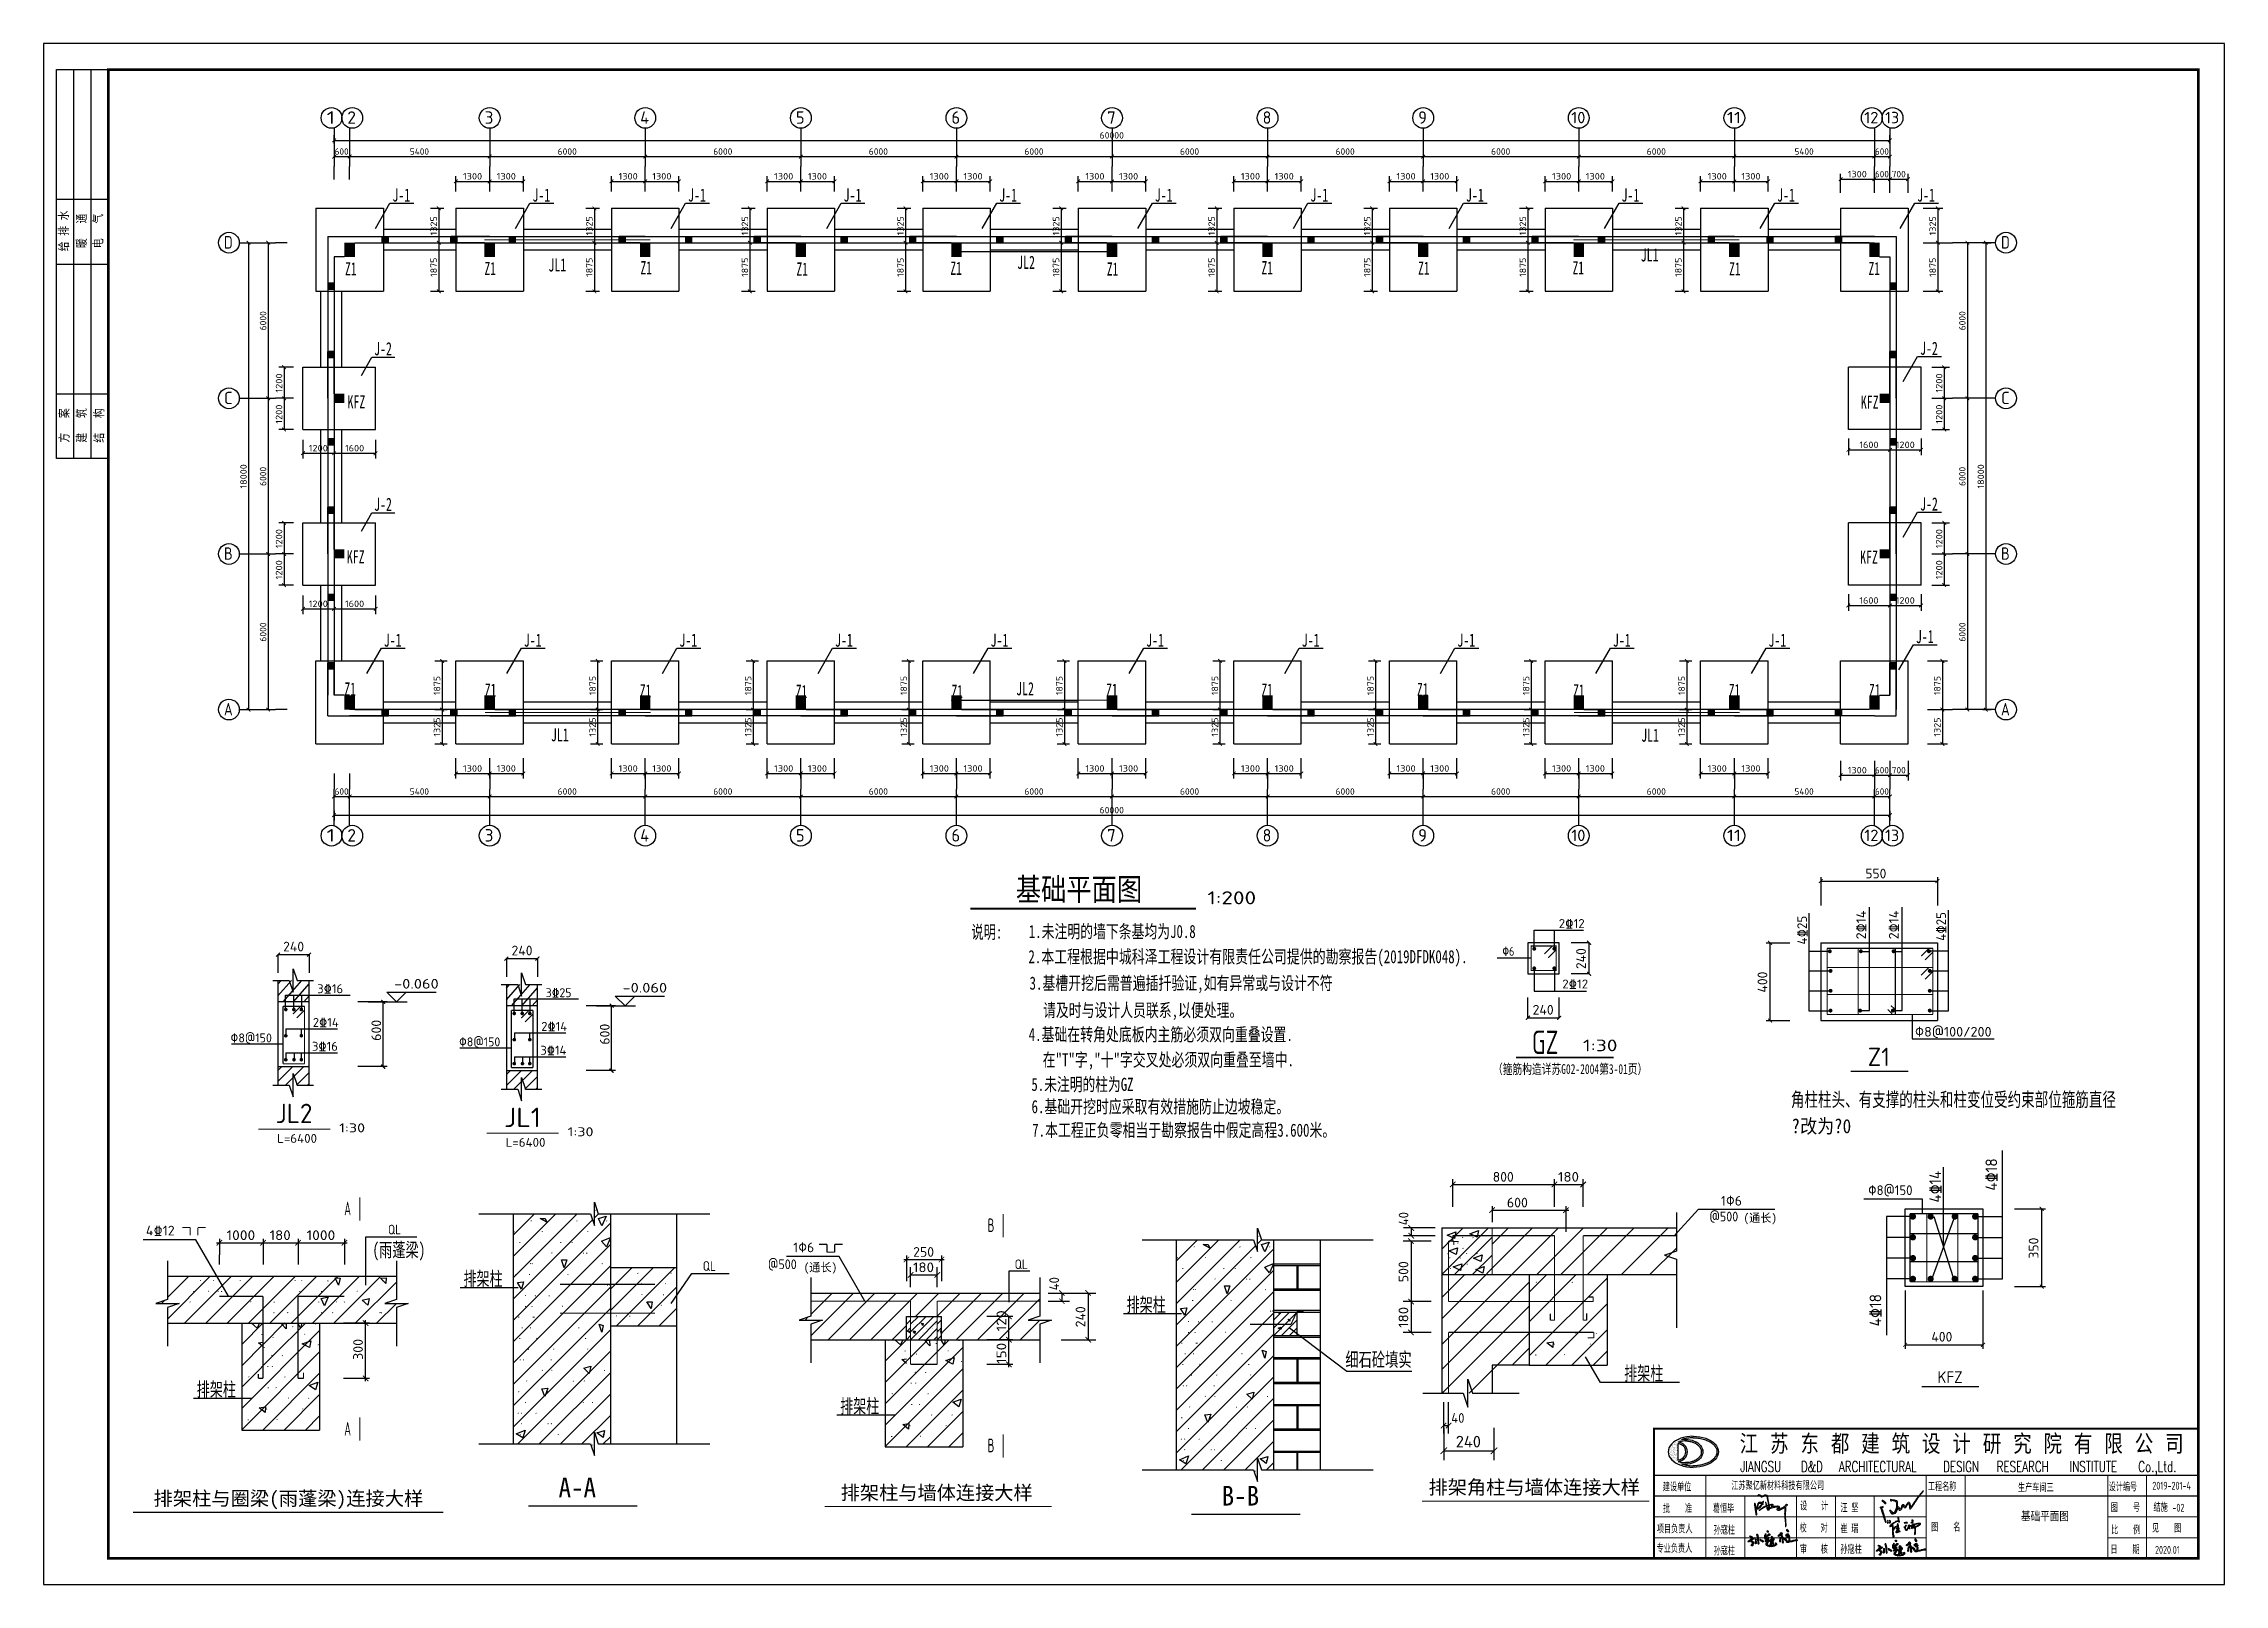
# Model space of a CAD drawing. Header units: millimetres. Extents: x 1442233 to 1526333, y -21810 to 275190.
# Drawn here: x 1442233 to 1526333, y 156390 to 215790 of the extents above; entities that cross this region are included whole.
import ezdxf
from ezdxf.enums import TextEntityAlignment as Align

# ---------------------------------------------------------------- set-up
doc = ezdxf.new("R2010")
doc.units = ezdxf.units.MM
doc.header["$LTSCALE"] = 1500
doc.linetypes.add('2', pattern=[37.999999, 29.999999, -3, 2, -3])
doc.linetypes.add('3', pattern=[5, 3, -2])
for name, color, linetype in [('1', 7, 'Continuous'), ('PUB_TITLE', 4, 'Continuous'), ('下划线', 2, 'Continuous'), ('中文', 2, 'Continuous'), ('剖断线', 7, 'Continuous'), ('图框外框__细线', 253, 'Continuous'), ('填充图案', 7, 'Continuous'), ('墙线__窗台线', 7, 'Continuous'), ('墙线__粗线', 7, 'Continuous'), ('墙线__细线', 253, 'Continuous'), ('尺寸线及数字', 253, 'Continuous'), ('层0', 7, 'Continuous'), ('层10', 253, 'Continuous'), ('层10102', 7, 'Continuous'), ('层10105', 2, '3'), ('层12011', 1, 'Continuous'), ('层1544', 7, 'Continuous'), ('层2', 7, 'Continuous'), ('层27', 7, 'Continuous'), ('层301', 253, 'Continuous'), ('层302', 253, 'Continuous'), ('层401', 7, 'Continuous'), ('层4013', 24, 'Continuous'), ('层411', 253, 'Continuous'), ('层60', 1, 'Continuous'), ('折断线', 7, 'Continuous'), ('轴线__尺寸数字', 94, 'Continuous'), ('轴线__点划线', 94, '2'), ('轴线__轴线号和轴圈', 94, 'Continuous'), ('钢筋', 1, 'Continuous'), ('钢筋标注', 253, 'Continuous')]:
    doc.layers.add(name, color=color, linetype=linetype)
doc.layers.add('PUB_TEXT', color=7, linetype='Continuous', lineweight=15)
doc.styles.add('-黑体', font='simhei.ttf', dxfattribs={"width": 0.8})
doc.styles.add('_TCH_DIM', font='SIMPLEX', dxfattribs={"bigfont": 'GBCBIG'})
doc.styles.add('HZ', font='', dxfattribs={"width": 0.7, "height": 5})
doc.styles.get("Standard").update_dxf_attribs({"font": 'TSSDENG', "width": 0.75, "bigfont": 'TSSDCHN'})
doc.styles.get('HZ').set_extended_font_data('SimSun')

msp = doc.modelspace()

# ---------------------------------------------------------------- texts
at = {"layer": 'PUB_TEXT', "color": 6, "style": '-黑体', "width": 0.8}
msp.add_text('基础平面图', height=330, dxfattribs=at).set_placement((1518490, 158857))
at = {"layer": 'PUB_TEXT', "width": 0.7}
msp.add_text('-02', height=302.3, dxfattribs=at).set_placement((1524329, 159194))
at = {"layer": '中文', "style": 'HZ'}
for s, height, width, p, p2 in [('J-1', 505.7, 0.633663, (1455684, 209700), (1456371, 209700)), ('J-1', 505.7, 0.633663, (1461084, 209700), (1461771, 209700)), ('J-1', 505.7, 0.633663, (1467084, 209700), (1467771, 209700)), ('J-1', 505.7, 0.633663, (1473084, 209700), (1473771, 209700)), ('J-1', 505.7, 0.633663, (1479084, 209700), (1479771, 209700)), ('J-1', 505.7, 0.633663, (1485084, 209700), (1485771, 209700)), ('J-1', 505.7, 0.633663, (1491084, 209700), (1491771, 209700)), ('J-1', 505.7, 0.633663, (1497084, 209700), (1497771, 209700)), ('J-1', 505.7, 0.633663, (1503084, 209700), (1503771, 209700)), ('J-1', 505.7, 0.633663, (1509084, 209700), (1509771, 209700)), ('J-1', 505.7, 0.633663, (1514484, 209700), (1515171, 209700)), ('JL1', 505.7, 0.633663, (1503822, 207392), (1504510, 207392)), ('Z1', 505.7, 0.604861, (1453859, 206858), (1454297, 206858)), ('Z1', 505.7, 0.604861, (1459237, 206868), (1459675, 206868)), ('JL1', 505.7, 0.633663, (1461702, 207005), (1462389, 207005)), ('Z1', 505.7, 0.604861, (1465254, 206898), (1465692, 206898)), ('Z1', 505.7, 0.604861, (1471266, 206847), (1471703, 206847)), ('Z1', 505.7, 0.604861, (1477202, 206876), (1477640, 206876)), ('JL2', 505.7, 0.637203, (1479777, 207107), (1480465, 207107)), ('Z1', 505.7, 0.604861, (1483239, 206849), (1483677, 206849)), ('Z1', 505.7, 0.604861, (1489202, 206898), (1489639, 206898)), ('Z1', 505.7, 0.604861, (1495241, 206882), (1495679, 206882)), ('Z1', 505.7, 0.604861, (1501199, 206893), (1501637, 206893)), ('Z1', 505.7, 0.604861, (1507236, 206854), (1507674, 206854)), ('Z1', 505.7, 0.604861, (1512611, 206864), (1513049, 206864)), ('J-2', 505.7, 0.633663, (1454977, 203775), (1455665, 203775)), ('J-2', 505.7, 0.633663, (1514596, 203790), (1515284, 203790)), ('KFZ', 505.7, 0.633663, (1453952, 201726), (1454640, 201726)), ('KFZ', 505.7, 0.633663, (1512313, 201715), (1513000, 201715)), ('J-2', 505.7, 0.633663, (1454977, 197775), (1455665, 197775)), ('J-2', 505.7, 0.633663, (1514596, 197790), (1515284, 197790)), ('KFZ', 505.7, 0.633663, (1453926, 195753), (1454613, 195753)), ('KFZ', 505.7, 0.633663, (1512284, 195742), (1512972, 195742)), ('J-1', 505.7, 0.633663, (1455351, 192541), (1456039, 192541)), ('J-1', 505.7, 0.633663, (1460751, 192541), (1461439, 192541)), ('J-1', 505.7, 0.633663, (1466751, 192541), (1467439, 192541)), ('J-1', 505.7, 0.633663, (1472751, 192541), (1473439, 192541)), ('J-1', 505.7, 0.633663, (1478751, 192541), (1479439, 192541)), ('J-1', 505.7, 0.633663, (1484751, 192541), (1485439, 192541)), ('J-1', 505.7, 0.633663, (1490751, 192541), (1491439, 192541)), ('J-1', 505.7, 0.633663, (1496751, 192541), (1497439, 192541)), ('J-1', 505.7, 0.633663, (1502751, 192541), (1503439, 192541)), ('J-1', 505.7, 0.633663, (1508751, 192541), (1509439, 192541)), ('J-1', 505.7, 0.633663, (1514435, 192677), (1515123, 192677)), ('Z1', 505.7, 0.604861, (1453834, 190655), (1454272, 190655)), ('Z1', 505.7, 0.604861, (1459253, 190614), (1459691, 190614)), ('Z1', 505.7, 0.604861, (1465230, 190583), (1465667, 190583)), ('Z1', 505.7, 0.604861, (1471242, 190564), (1471680, 190564)), ('Z1', 505.7, 0.604861, (1477249, 190564), (1477686, 190564)), ('JL2', 505.7, 0.637203, (1479738, 190669), (1480426, 190669)), ('Z1', 505.7, 0.604861, (1483215, 190615), (1483653, 190615)), ('Z1', 505.7, 0.604861, (1489200, 190614), (1489638, 190614)), ('Z1', 505.7, 0.604861, (1495199, 190635), (1495637, 190635)), ('Z1', 505.7, 0.604861, (1501223, 190589), (1501661, 190589)), ('Z1', 505.7, 0.604861, (1507226, 190599), (1507663, 190599)), ('Z1', 505.7, 0.604861, (1512629, 190595), (1513066, 190595)), ('JL1', 505.7, 0.633663, (1461797, 188893), (1462484, 188893)), ('JL1', 505.7, 0.633663, (1503842, 188877), (1504529, 188877)), ('基础平面图', 867, 0.786319, (1479723, 182753), (1484598, 182753)), ('说明:', 505.7, 0.656706, (1478011, 181288), (1479199, 181288)), ('1.未注明的墙下条基均为J0.8', 505.75, 0.684622, (1480227, 181310), (1486664, 181310)), ('2.本工程根据中城科泽工程设计有限责任公司提供的勘察报告(2019DFDK048).', 505.75, 0.688728, (1480210, 180338), (1497147, 180338)), ('3.基槽开挖后需普遍插扦验证,如有异常或与设计不符', 505.75, 0.687592, (1480255, 179317), (1491943, 179317)), ('请及时与设计人员联系,以便处理。', 505.75, 0.685694, (1480776, 178272), (1488463, 178272)), ('4.基础在转角处底板内主筋必须双向重叠设置.', 505.75, 0.687053, (1480222, 177337), (1490410, 177337)), ('在"T"字,"十"字交叉处必须双向重叠至墙中.', 505.75, 0.686838, (1480762, 176363), (1490450, 176363)), ('5.未注明的柱为GZ', 505.7, 0.680468, (1480326, 175414), (1484264, 175414)), ('6.基础开挖时应采取有效措施防止边坡稳定。', 505.75, 0.686949, (1480332, 174555), (1490269, 174555)), ('角柱柱头、有支撑的柱头和柱变位受约束部位箍筋直径', 541.87, 0.673915, (1509617, 174811), (1522152, 174811)), ('7.本工程正负零相当于勘察报告中假定高程3.600米。', 505.75, 0.687592, (1480357, 173649), (1492044, 173649)), ('?改为?0', 541.9, 0.846805, (1509643, 173785), (1511940, 173785)), ('(通长)', 325.1, 0.927455, (1507787, 170355), (1509080, 170355)), ('(雨蓬梁)', 541.9, 0.656274, (1454917, 169015), (1456952, 169015)), ('排架柱', 541.9, 0.649217, (1458425, 167903), (1459935, 167903)), ('(通长)', 325.1, 0.927453, (1471543, 168450), (1472837, 168450)), ('排架柱', 541.9, 0.649217, (1483997, 166901), (1485507, 166901)), ('细石砼填实', 541.9, 0.660509, (1492432, 164787), (1494992, 164787)), ('排架柱', 541.9, 0.649217, (1503186, 164256), (1504696, 164256)), ('排架柱', 541.9, 0.649214, (1448139, 163636), (1449649, 163636)), ('排架柱', 541.9, 0.649217, (1472951, 162991), (1474461, 162991)), ('排架柱与圈梁(雨蓬梁)连接大样', 541.87, 0.959137, (1446471, 159431), (1456878, 159431)), ('A-A', 758.6, 0.887129, (1462092, 159749), (1463536, 159749)), ('排架柱与墙体连接大样', 541.9, 0.95568, (1472971, 159655), (1480377, 159655)), ('B-B', 758.6, 0.887121, (1487664, 159428), (1489108, 159428)), ('排架角柱与墙体连接大样', 541.87, 0.956779, (1495639, 159863), (1503795, 159863))]:
    msp.add_text(s, height=height, dxfattribs=dict(at, width=width)).set_placement(p, p2, align=Align.FIT)
at = {"layer": '中文', "width": 1.150115}
msp.add_text('1:200', height=500, dxfattribs=at).set_placement((1487113, 182608), (1488993, 182608), align=Align.FIT)
at = {"layer": '中文', "color": 1}
for s, height, width, p, p2 in [('GZ', 900, 0.841911, (1499630, 176838), (1500650, 176838)), ('JL2', 750, 1.045536, (1451183, 174171), (1452601, 174171)), ('JL1', 750, 1.293162, (1459992, 174019), (1461410, 174019))]:
    msp.add_text(s, height=height, dxfattribs=dict(at, width=width)).set_placement(p, p2, align=Align.FIT)
at = {"layer": '剖断线'}
for s, width, p, p2 in [('A', 0.8125, (1453826, 170617), (1454088, 170617)), ('B', 0.928573, (1478638, 169972), (1478900, 169972)), ('A', 0.8125, (1453826, 162127), (1454088, 162127)), ('B', 0.928571, (1478638, 161482), (1478900, 161482))]:
    msp.add_text(s, height=525, dxfattribs=dict(at, width=width)).set_placement(p, p2, align=Align.FIT)
at = {"layer": '尺寸线及数字'}
for s, height, width, p, p2 in [('1300', 250, 1.099432, (1458405, 210550), (1459145, 210550)), ('1300', 250, 1.099432, (1459705, 210550), (1460445, 210550)), ('1300', 250, 1.099432, (1464405, 210550), (1465145, 210550)), ('1300', 250, 1.099414, (1465705, 210550), (1466445, 210550)), ('1300', 250, 1.099414, (1470405, 210550), (1471145, 210550)), ('1300', 250, 1.099414, (1471705, 210550), (1472445, 210550)), ('1300', 250, 1.099414, (1476405, 210550), (1477145, 210550)), ('1300', 250, 1.099414, (1477705, 210550), (1478445, 210550)), ('1300', 250, 1.099414, (1482405, 210550), (1483145, 210550)), ('1300', 250, 1.099414, (1483705, 210550), (1484445, 210550)), ('1300', 250, 1.099414, (1488405, 210550), (1489145, 210550)), ('1300', 250, 1.099414, (1489705, 210550), (1490445, 210550)), ('1300', 250, 1.099414, (1494405, 210550), (1495145, 210550)), ('1300', 250, 1.099414, (1495705, 210550), (1496445, 210550)), ('1300', 250, 1.099414, (1500405, 210550), (1501145, 210550)), ('1300', 250, 1.099414, (1501705, 210550), (1502445, 210550)), ('1300', 250, 1.099414, (1506405, 210550), (1507145, 210550)), ('1300', 250, 1.099414, (1507705, 210550), (1508445, 210550)), ('1300', 250, 1.099414, (1511805, 210635), (1512545, 210635)), ('600', 250, 1.039981, (1512855, 210635), (1513395, 210635)), ('700', 250, 1.039981, (1513505, 210635), (1514045, 210635)), ('1200', 250, 1.099432, (1452455, 200068), (1453195, 200068)), ('1600', 250, 1.099432, (1453855, 200068), (1454595, 200068)), ('1600', 250, 1.099414, (1512255, 200197), (1512995, 200197)), ('1200', 250, 1.099414, (1513655, 200197), (1514395, 200197)), ('1200', 250, 1.099432, (1452455, 194068), (1453195, 194068)), ('1600', 250, 1.099432, (1453855, 194068), (1454595, 194068)), ('1600', 250, 1.099414, (1512255, 194197), (1512995, 194197)), ('1200', 250, 1.099414, (1513655, 194197), (1514395, 194197)), ('1300', 250, 1.099432, (1458405, 187722), (1459145, 187722)), ('1300', 250, 1.099432, (1459705, 187722), (1460445, 187722)), ('1300', 250, 1.099432, (1464405, 187722), (1465145, 187722)), ('1300', 250, 1.099414, (1465705, 187722), (1466445, 187722)), ('1300', 250, 1.099414, (1470405, 187722), (1471145, 187722)), ('1300', 250, 1.099414, (1471705, 187722), (1472445, 187722)), ('1300', 250, 1.099414, (1476405, 187722), (1477145, 187722)), ('1300', 250, 1.099414, (1477705, 187722), (1478445, 187722)), ('1300', 250, 1.099414, (1482405, 187722), (1483145, 187722)), ('1300', 250, 1.099414, (1483705, 187722), (1484445, 187722)), ('1300', 250, 1.099414, (1488405, 187722), (1489145, 187722)), ('1300', 250, 1.099414, (1489705, 187722), (1490445, 187722)), ('1300', 250, 1.099414, (1494405, 187722), (1495145, 187722)), ('1300', 250, 1.099414, (1495705, 187722), (1496445, 187722)), ('1300', 250, 1.099414, (1500405, 187722), (1501145, 187722)), ('1300', 250, 1.099414, (1501705, 187722), (1502445, 187722)), ('1300', 250, 1.099414, (1506405, 187722), (1507145, 187722)), ('1300', 250, 1.099414, (1507705, 187722), (1508445, 187722)), ('1300', 250, 1.099414, (1511805, 187654), (1512545, 187654)), ('600', 250, 1.039981, (1512855, 187654), (1513395, 187654)), ('700', 250, 1.039981, (1513505, 187654), (1514045, 187654)), ('550', 375, 1.039997, (1512486, 183607), (1513296, 183607)), ('240', 375, 1.039997, (1451469, 180790), (1452279, 180790)), ('240', 375, 1.039997, (1460278, 180638), (1461088, 180638)), ('%%1306', 345, 1.048325, (1498491, 180623), (1498950, 180623)), ('240', 375, 1.040013, (1499656, 178355), (1500466, 178355)), (' %%1308@100/200', 374.95, 1.064491, (1514145, 177508), (1517355, 177508)), ('800', 375, 1.040017, (1498118, 171913), (1498928, 171913)), ('180', 375, 1.123197, (1500633, 171913), (1501443, 171913)), ('600', 375, 1.039997, (1498663, 170921), (1499473, 170921)), ('@500', 375, 0.986664, (1506475, 170383), (1507585, 170383)), ('1%%1306', 375, 1.146119, (1506918, 170992), (1507728, 170992)), ('4%%13212', 375, 1.099426, (1446177, 169840), (1447287, 169840)), ('1000', 375, 1.099438, (1449284, 169664), (1450394, 169664)), ('180', 375, 1.123214, (1450951, 169664), (1451761, 169664)), ('1000', 375, 1.099426, (1452371, 169664), (1453481, 169664)), ('QL', 375, 1.039995, (1455512, 169882), (1456022, 169882)), ('1%%1306', 375, 1.146119, (1471139, 169194), (1471949, 169194)), ('250', 375, 1.039997, (1475763, 169018), (1476573, 169018)), ('QL', 375, 1.039995, (1467653, 168476), (1468163, 168476)), ('@500', 375, 0.986675, (1470167, 168542), (1471277, 168542)), ('180', 375, 1.123197, (1475760, 168425), (1476570, 168425)), ('QL', 375, 1.039995, (1479680, 168542), (1480190, 168542)), ('40', 375, 1.040014, (1496518, 162617), (1497028, 162617)), ('240', 450, 1.040009, (1496691, 161667), (1497663, 161667))]:
    msp.add_text(s, height=height, dxfattribs=dict(at, width=width)).set_placement(p, p2, align=Align.FIT)
for s, height, width, p, p2 in [('1325', 250, 1.099428, (1457402, 208397), (1457402, 209137)), ('1325', 250, 1.099428, (1463402, 208397), (1463402, 209137)), ('1325', 250, 1.099428, (1469402, 208397), (1469402, 209137)), ('1325', 250, 1.099428, (1475402, 208397), (1475402, 209137)), ('1325', 250, 1.099428, (1481402, 208397), (1481402, 209137)), ('1325', 250, 1.099428, (1487402, 208397), (1487402, 209137)), ('1325', 250, 1.099428, (1493402, 208397), (1493402, 209137)), ('1325', 250, 1.099428, (1499402, 208397), (1499402, 209137)), ('1325', 250, 1.099428, (1505402, 208397), (1505402, 209137)), ('1325', 250, 1.099428, (1515209, 208397), (1515209, 209137)), ('1875', 250, 1.099428, (1457402, 206797), (1457402, 207537)), ('1875', 250, 1.099428, (1463402, 206797), (1463402, 207537)), ('1875', 250, 1.099428, (1469402, 206797), (1469402, 207537)), ('1875', 250, 1.099428, (1475402, 206797), (1475402, 207537)), ('1875', 250, 1.099428, (1481402, 206797), (1481402, 207537)), ('1875', 250, 1.099428, (1487402, 206797), (1487402, 207537)), ('1875', 250, 1.099428, (1493402, 206797), (1493402, 207537)), ('1875', 250, 1.099428, (1499402, 206797), (1499402, 207537)), ('1875', 250, 1.099428, (1505402, 206797), (1505402, 207537)), ('1875', 250, 1.099428, (1515209, 206797), (1515209, 207537)), ('1200', 250, 1.099428, (1451436, 202335), (1451436, 203075)), ('1200', 250, 1.099428, (1515458, 202335), (1515458, 203075)), ('1200', 250, 1.099428, (1451436, 201135), (1451436, 201875)), ('1200', 250, 1.099428, (1515458, 201135), (1515458, 201875)), ('18000', 250, 1.086222, (1450067, 198635), (1450067, 199575)), ('18000', 250, 1.086222, (1517065, 198635), (1517065, 199575)), ('1200', 250, 1.09943, (1451436, 196335), (1451436, 197075)), ('1200', 250, 1.09943, (1515458, 196335), (1515458, 197075)), ('1200', 250, 1.09943, (1451436, 195135), (1451436, 195875)), ('1200', 250, 1.09943, (1515458, 195135), (1515458, 195875)), ('1875', 250, 1.09943, (1457529, 190672), (1457529, 191412)), ('1875', 250, 1.09943, (1463529, 190672), (1463529, 191412)), ('1875', 250, 1.09943, (1469529, 190672), (1469529, 191412)), ('1875', 250, 1.09943, (1475529, 190672), (1475529, 191412)), ('1875', 250, 1.09943, (1481529, 190672), (1481529, 191412)), ('1875', 250, 1.09943, (1487529, 190672), (1487529, 191412)), ('1875', 250, 1.09943, (1493529, 190672), (1493529, 191412)), ('1875', 250, 1.09943, (1499529, 190672), (1499529, 191412)), ('1875', 250, 1.09943, (1505529, 190672), (1505529, 191412)), ('1875', 250, 1.09943, (1515387, 190672), (1515387, 191412)), ('1325', 250, 1.09943, (1457529, 189072), (1457529, 189812)), ('1325', 250, 1.09943, (1463529, 189072), (1463529, 189812)), ('1325', 250, 1.09943, (1469529, 189072), (1469529, 189812)), ('1325', 250, 1.09943, (1475529, 189072), (1475529, 189812)), ('1325', 250, 1.09943, (1481529, 189072), (1481529, 189812)), ('1325', 250, 1.09943, (1487529, 189072), (1487529, 189812)), ('1325', 250, 1.09943, (1493529, 189072), (1493529, 189812)), ('1325', 250, 1.09943, (1499529, 189072), (1499529, 189812)), ('1325', 250, 1.09943, (1505529, 189072), (1505529, 189812)), ('1325', 250, 1.09943, (1515387, 189072), (1515387, 189812)), ('2%%13214', 375, 1.083944, (1512511, 181258), (1512511, 182368)), ('2%%13214', 375, 1.083944, (1513770, 181258), (1513770, 182368)), ('240', 375, 1.04, (1501710, 180108), (1501710, 180918)), ('400', 375, 1.04, (1508706, 179204), (1508706, 180014)), ('600', 375, 1.04, (1455250, 177346), (1455250, 178156)), ('600', 375, 1.04, (1464059, 177194), (1464059, 178004)), ('40', 375, 1.04, (1494868, 170235), (1494868, 170745)), ('40', 375, 1.04, (1481393, 167726), (1481393, 168236)), ('500', 375, 1.04, (1494861, 168040), (1494861, 168850)), ('120', 375, 1.1232, (1479357, 166145), (1479357, 166955)), ('240', 375, 1.04, (1482408, 166301), (1482408, 167111)), ('180', 375, 1.1232, (1494861, 166280), (1494861, 167090)), ('300', 375, 1.04, (1454545, 165043), (1454545, 165853)), ('150', 375, 1.1232, (1479357, 164893), (1479357, 165703))]:
    msp.add_text(s, height=height, rotation=90, dxfattribs=dict(at, width=width)).set_placement(p, p2, align=Align.FIT)
at = {"layer": '尺寸线及数字', "color": 7, "width": 1.132065}
for p, p2 in [((1455459, 179358), (1457469, 179358)), ((1464268, 179205), (1466278, 179205))]:
    msp.add_text(' -0.060', height=375, dxfattribs=at).set_placement(p, p2, align=Align.FIT)
at = {"layer": '尺寸线及数字', "color": 94, "width": 1.183941}
msp.add_text('1:30', height=450, dxfattribs=at).set_placement((1501595, 176942), (1502927, 176942), align=Align.FIT)
at = {"layer": '层0', "style": 'HZ', "width": 0.685869}
msp.add_text('（箍筋构造详苏G02-2004第3-01页）', height=379.31, dxfattribs=at).set_placement((1498126, 176068), (1504079, 176068), align=Align.FIT)
at = {"layer": '层27'}
for s, height, width, p, p2 in [('Z1', 700, 1.262857, (1512580, 176378), (1513430, 176378)), ('KFZ', 450, 1.059566, (1515267, 164153), (1516239, 164153))]:
    msp.add_text(s, height=height, dxfattribs=dict(at, width=width)).set_placement(p, p2, align=Align.FIT)
at = {"layer": '层302'}
for s, width, p, p2 in [('%%1308@150', 1.039999, (1512596, 171398), (1514306, 171398)), ('400', 1.040013, (1515032, 165749), (1515842, 165749))]:
    msp.add_text(s, height=375, dxfattribs=dict(at, width=width)).set_placement(p, p2, align=Align.FIT)
at = {"layer": '层302', "width": 1.04}
msp.add_text('350', height=375, rotation=90, dxfattribs=at).set_placement((1519163, 168948), (1519163, 169758), align=Align.FIT)
at = {"layer": '层401'}
for s, width, p, p2 in [('4%%13218', 1.030714, (1517571, 171567), (1517571, 172816)), ('4%%13214', 0.993618, (1515407, 171111), (1515407, 172332)), ('4%%13218', 1.030714, (1513101, 166336), (1513101, 167585))]:
    msp.add_text(s, height=450, rotation=90, dxfattribs=dict(at, width=width)).set_placement(p, p2, align=Align.FIT)
at = {"layer": '轴线__尺寸数字'}
for s, width, p, p2 in [('60000', 1.039989, (1482955, 212129), (1483895, 212129)), ('600', 1.040005, (1453455, 211505), (1453995, 211505)), ('5400', 1.040003, (1456355, 211505), (1457095, 211505)), ('6000', 1.040003, (1462055, 211505), (1462795, 211505)), ('6000', 1.039986, (1468055, 211505), (1468795, 211505)), ('6000', 1.039986, (1474055, 211505), (1474795, 211505)), ('6000', 1.039986, (1480055, 211505), (1480795, 211505)), ('6000', 1.039986, (1486055, 211505), (1486795, 211505)), ('6000', 1.039986, (1492055, 211505), (1492795, 211505)), ('6000', 1.039986, (1498055, 211505), (1498795, 211505)), ('6000', 1.039986, (1504055, 211505), (1504795, 211505)), ('5400', 1.039986, (1509755, 211505), (1510495, 211505)), ('600', 1.039981, (1512855, 211505), (1513395, 211505)), ('600', 1.040005, (1453455, 186833), (1453995, 186833)), ('5400', 1.040003, (1456355, 186833), (1457095, 186833)), ('6000', 1.040003, (1462055, 186833), (1462795, 186833)), ('6000', 1.039986, (1468055, 186833), (1468795, 186833)), ('6000', 1.039986, (1474055, 186833), (1474795, 186833)), ('6000', 1.039986, (1480055, 186833), (1480795, 186833)), ('6000', 1.039986, (1486055, 186833), (1486795, 186833)), ('6000', 1.039986, (1492055, 186833), (1492795, 186833)), ('6000', 1.039986, (1498055, 186833), (1498795, 186833)), ('6000', 1.039986, (1504055, 186833), (1504795, 186833)), ('5400', 1.039986, (1509755, 186833), (1510495, 186833)), ('600', 1.039981, (1512855, 186833), (1513395, 186833)), ('60000', 1.039989, (1482955, 186115), (1483895, 186115))]:
    msp.add_text(s, height=250, dxfattribs=dict(at, width=width)).set_placement(p, p2, align=Align.FIT)
for width, p, p2 in [(1.039999, (1450820, 204735), (1450820, 205475)), (1.039999, (1516351, 204735), (1516351, 205475)), (1.040001, (1450820, 198735), (1450820, 199475)), (1.040001, (1516351, 198735), (1516351, 199475)), (1.040001, (1450820, 192735), (1450820, 193475)), (1.040001, (1516351, 192735), (1516351, 193475))]:
    msp.add_text('6000', height=250, rotation=90, dxfattribs=dict(at, width=width)).set_placement(p, p2, align=Align.FIT)
at = {"layer": '轴线__轴线号和轴圈'}
for s, height, width, p, p2 in [('1', 480, 3.639984, (1453143, 212700), (1453479, 212700)), ('2', 480, 1.299994, (1453943, 212700), (1454279, 212700)), ('3', 480, 1.299994, (1459243, 212700), (1459579, 212700)), ('4', 480, 1.213328, (1465243, 212700), (1465579, 212700)), ('5', 480, 1.299994, (1471243, 212700), (1471579, 212700)), ('6', 480, 1.399994, (1477243, 212700), (1477579, 212700)), ('7', 480, 1.299994, (1483243, 212700), (1483579, 212700)), ('8', 480, 1.299994, (1489243, 212700), (1489579, 212700)), ('9', 480, 1.399994, (1495243, 212700), (1495579, 212700)), ('10', 440, 1.071528, (1501147, 212719), (1501691, 212719)), ('11', 440, 1.530754, (1507147, 212719), (1507691, 212719)), ('12', 440, 1.071528, (1512447, 212719), (1512991, 212719)), ('13', 440, 1.071528, (1513247, 212719), (1513791, 212719)), ('D', 480, 1.299994, (1449188, 207889), (1449524, 207889)), ('D', 480, 1.299994, (1517719, 207889), (1518055, 207889)), ('C', 480, 1.213328, (1449188, 201889), (1449524, 201889)), ('C', 480, 1.213328, (1517719, 201889), (1518055, 201889)), ('B', 480, 1.299994, (1449188, 195889), (1449524, 195889)), ('B', 480, 1.299994, (1517719, 195889), (1518055, 195889)), ('A', 480, 1.137495, (1449188, 189889), (1449524, 189889)), ('A', 480, 1.137495, (1517719, 189889), (1518055, 189889)), ('1', 480, 3.639984, (1453143, 185027), (1453479, 185027)), ('2', 480, 1.299994, (1453943, 185027), (1454279, 185027)), ('3', 480, 1.299994, (1459243, 185027), (1459579, 185027)), ('4', 480, 1.213328, (1465243, 185027), (1465579, 185027)), ('5', 480, 1.299994, (1471243, 185027), (1471579, 185027)), ('6', 480, 1.399994, (1477243, 185027), (1477579, 185027)), ('7', 480, 1.299994, (1483243, 185027), (1483579, 185027)), ('8', 480, 1.299994, (1489243, 185027), (1489579, 185027)), ('9', 480, 1.399994, (1495243, 185027), (1495579, 185027)), ('10', 440, 1.071528, (1501147, 185046), (1501691, 185046)), ('11', 440, 1.530754, (1507147, 185046), (1507691, 185046)), ('12', 440, 1.071528, (1512447, 185046), (1512991, 185046)), ('13', 440, 1.071528, (1513247, 185046), (1513791, 185046))]:
    msp.add_text(s, height=height, dxfattribs=dict(at, width=width)).set_placement(p, p2, align=Align.FIT)
at = {"layer": '钢筋标注'}
for s, width, p, p2 in [('2%%13212', 1.075527, (1500664, 181694), (1501663, 181694)), ('3%%13216', 1.091093, (1452784, 179181), (1453783, 179181)), ('3%%13225', 1.01737, (1461593, 179028), (1462592, 179028)), ('2%%13212', 1.075662, (1500798, 179363), (1501797, 179363)), (' %%1308@150', 1.072478, (1449228, 177284), (1451037, 177284)), ('2%%13214', 1.060419, (1452614, 177882), (1453613, 177882)), (' %%1308@150', 1.072478, (1458037, 177132), (1459846, 177132)), ('2%%13214', 1.060419, (1461423, 177729), (1462422, 177729)), ('3%%13216', 1.091139, (1452582, 176961), (1453581, 176961)), ('3%%13214', 1.060403, (1461391, 176809), (1462390, 176809)), ('1:30', 1.15826, (1453631, 173817), (1454630, 173817)), ('L=6400', 0.991399, (1451238, 173411), (1452777, 173411)), ('L=6400', 0.991399, (1460047, 173259), (1461587, 173259)), ('1:30', 1.15826, (1462440, 173665), (1463439, 173665))]:
    msp.add_text(s, height=345, dxfattribs=dict(at, width=width)).set_placement(p, p2, align=Align.FIT)
for width, p, p2 in [(1.040001, (1510237, 181057), (1510237, 182167)), (1.04, (1515596, 181201), (1515596, 182311))]:
    msp.add_text('4%%13225', height=375, rotation=90, dxfattribs=dict(at, width=width)).set_placement(p, p2, align=Align.FIT)

# ---------------------------------------------------------------- blocks, each defined once
blk = doc.blocks.new('1234')
at = {"layer": 'PUB_TEXT'}
h = blk.add_hatch(color=256, dxfattribs=at)
h.paths.add_polyline_path([(1896730, 782427), (1896732, 782431), (1896733, 782438), (1896732, 782444), (1896733, 782454), (1896733, 782457), (1896733, 782459), (1896733, 782465), (1896733, 782470), (1896732, 782477), (1896732, 782483), (1896732, 782490), (1896732, 782495), (1896732, 782499), (1896732, 782506), (1896732, 782514), (1896732, 782522), (1896730, 782528), (1896728, 782533), (1896728, 782540), (1896728, 782546), (1896728, 782551), (1896726, 782558), (1896725, 782564), (1896725, 782573), (1896723, 782578), (1896721, 782585), (1896721, 782589), (1896720, 782596), (1896717, 782601), (1896715, 782604), (1896713, 782609), (1896710, 782614), (1896707, 782618), (1896701, 782620), (1896697, 782623), (1896691, 782625), (1896686, 782628), (1896672, 782632), (1896662, 782632), (1896656, 782633), (1896647, 782636), (1896645, 782637), (1896642, 782639), (1896638, 782640), (1896629, 782641), (1896621, 782642), (1896613, 782643), (1896607, 782644), (1896603, 782648), (1896600, 782649), (1896598, 782650), (1896595, 782651), (1896591, 782652), (1896589, 782652), (1896581, 782652), (1896576, 782652), (1896570, 782652), (1896563, 782655), (1896560, 782656), (1896553, 782658), (1896545, 782658), (1896543, 782657), (1896530, 782656), (1896525, 782656), (1896518, 782656), (1896511, 782656), (1896503, 782656), (1896495, 782657), (1896490, 782660), (1896489, 782662), (1896485, 782665), (1896478, 782670), (1896475, 782671), (1896467, 782674), (1896460, 782672), (1896458, 782669), (1896456, 782667), (1896453, 782665), (1896453, 782663), (1896453, 782660), (1896452, 782660), (1896452, 782658), (1896452, 782656), (1896453, 782655), (1896454, 782654), (1896455, 782652), (1896456, 782651), (1896457, 782649), (1896461, 782644), (1896462, 782640), (1896463, 782637), (1896464, 782633), (1896466, 782628), (1896468, 782626), (1896469, 782624), (1896472, 782618), (1896474, 782616), (1896475, 782613), (1896476, 782611), (1896476, 782609), (1896476, 782607), (1896476, 782605), (1896476, 782602), (1896477, 782599), (1896478, 782597), (1896480, 782597), (1896482, 782597), (1896483, 782597), (1896489, 782600), (1896490, 782603), (1896491, 782604), (1896495, 782607), (1896496, 782608), (1896497, 782612), (1896500, 782614), (1896502, 782616), (1896504, 782618), (1896507, 782620), (1896510, 782622), (1896511, 782623), (1896516, 782624), (1896517, 782624), (1896519, 782625), (1896523, 782625), (1896525, 782624), (1896532, 782624), (1896534, 782624), (1896541, 782624), (1896545, 782624), (1896549, 782624), (1896551, 782623), (1896555, 782621), (1896558, 782621), (1896559, 782621), (1896564, 782621), (1896568, 782620), (1896569, 782620), (1896575, 782618), (1896576, 782618), (1896578, 782617), (1896579, 782616), (1896580, 782616), (1896582, 782615), (1896584, 782615), (1896586, 782614), (1896589, 782613), (1896599, 782611), (1896601, 782611), (1896604, 782610), (1896608, 782608), (1896614, 782606), (1896616, 782606), (1896618, 782605), (1896621, 782604), (1896622, 782603), (1896624, 782602), (1896629, 782600), (1896631, 782601), (1896632, 782600), (1896633, 782600), (1896634, 782599), (1896635, 782598), (1896642, 782596), (1896649, 782595), (1896653, 782594), (1896658, 782589), (1896663, 782587), (1896665, 782586), (1896666, 782585), (1896668, 782584), (1896673, 782582), (1896673, 782579), (1896673, 782577), (1896676, 782573), (1896678, 782570), (1896680, 782567), (1896680, 782565), (1896681, 782562), (1896683, 782560), (1896682, 782557), (1896682, 782555), (1896684, 782551), (1896684, 782548), (1896684, 782543), (1896684, 782539), (1896686, 782534), (1896686, 782530), (1896686, 782526), (1896690, 782526), (1896692, 782524), (1896692, 782520), (1896692, 782517), (1896692, 782514), (1896693, 782509), (1896693, 782505), (1896693, 782498), (1896694, 782491), (1896695, 782487), (1896697, 782475), (1896697, 782469), (1896696, 782462), (1896696, 782459), (1896695, 782452), (1896693, 782443), (1896693, 782440), (1896693, 782434), (1896693, 782429), (1896693, 782424), (1896692, 782416), (1896689, 782412), (1896689, 782410), (1896689, 782406), (1896691, 782403), (1896692, 782398), (1896692, 782396), (1896689, 782390), (1896689, 782388), (1896689, 782385), (1896688, 782377), (1896688, 782370), (1896688, 782366), (1896686, 782361), (1896686, 782358), (1896685, 782355), (1896685, 782351), (1896684, 782345), (1896682, 782343), (1896680, 782339), (1896679, 782333), (1896679, 782328), (1896679, 782324), (1896676, 782319), (1896672, 782312), (1896671, 782309), (1896669, 782305), (1896669, 782302), (1896669, 782298), (1896668, 782295), (1896665, 782291), (1896662, 782287), (1896659, 782283), (1896656, 782279), (1896656, 782275), (1896656, 782270), (1896655, 782266), (1896651, 782259), (1896647, 782256), (1896646, 782251), (1896643, 782245), (1896642, 782242), (1896638, 782237), (1896635, 782234), (1896633, 782230), (1896633, 782222), (1896634, 782217), (1896630, 782210), (1896629, 782205), (1896625, 782199), (1896622, 782195), (1896620, 782192), (1896619, 782187), (1896616, 782185), (1896612, 782183), (1896609, 782180), (1896606, 782175), (1896603, 782168), (1896600, 782162), (1896594, 782159), (1896585, 782158), (1896580, 782158), (1896577, 782162), (1896567, 782165), (1896562, 782167), (1896549, 782170), (1896546, 782176), (1896540, 782181), (1896534, 782181), (1896530, 782187), (1896529, 782192), (1896525, 782195), (1896521, 782197), (1896517, 782200), (1896512, 782202), (1896509, 782207), (1896502, 782212), (1896497, 782214), (1896492, 782217), (1896489, 782219), (1896488, 782223), (1896484, 782228), (1896481, 782231), (1896476, 782235), (1896474, 782238), (1896470, 782244), (1896465, 782249), (1896462, 782250), (1896458, 782251), (1896454, 782251), (1896450, 782251), (1896446, 782251), (1896440, 782251), (1896434, 782251), (1896431, 782250), (1896428, 782249), (1896426, 782247), (1896424, 782244), (1896423, 782240), (1896421, 782236), (1896423, 782231), (1896424, 782229), (1896426, 782229), (1896431, 782221), (1896432, 782219), (1896435, 782215), (1896440, 782210), (1896442, 782205), (1896444, 782201), (1896448, 782196), (1896449, 782193), (1896455, 782190), (1896456, 782186), (1896458, 782184), (1896463, 782174), (1896465, 782165), (1896467, 782156), (1896475, 782144), (1896484, 782135), (1896486, 782132), (1896490, 782124), (1896501, 782113), (1896504, 782110), (1896511, 782107), (1896515, 782105), (1896518, 782100), (1896531, 782094), (1896540, 782094), (1896550, 782096), (1896558, 782099), (1896563, 782104), (1896565, 782107), (1896570, 782109), (1896587, 782111), (1896591, 782116), (1896594, 782118), (1896597, 782121), (1896612, 782121), (1896618, 782121), (1896625, 782121), (1896641, 782125), (1896645, 782128), (1896652, 782137), (1896654, 782145), (1896654, 782155), (1896664, 782161), (1896666, 782163), (1896671, 782166), (1896676, 782171), (1896684, 782178), (1896683, 782183), (1896683, 782190), (1896687, 782194), (1896690, 782200), (1896693, 782205), (1896694, 782213), (1896697, 782225), (1896699, 782232), (1896703, 782240), (1896707, 782245), (1896710, 782247), (1896712, 782250), (1896715, 782257), (1896715, 782262), (1896720, 782267), (1896724, 782269), (1896725, 782274), (1896726, 782283), (1896728, 782287), (1896728, 782291), (1896730, 782295), (1896732, 782299), (1896735, 782300), (1896736, 782305), (1896736, 782309), (1896739, 782318), (1896745, 782324), (1896752, 782326), (1896755, 782323), (1896757, 782321), (1896760, 782317), (1896764, 782312), (1896764, 782306), (1896765, 782303), (1896771, 782295), (1896774, 782293), (1896776, 782287), (1896776, 782283), (1896778, 782279), (1896784, 782271), (1896786, 782269), (1896787, 782264), (1896791, 782259), (1896793, 782256), (1896796, 782252), (1896807, 782247), (1896816, 782247), (1896819, 782247), (1896822, 782246), (1896829, 782247), (1896831, 782248), (1896834, 782249), (1896843, 782252), (1896847, 782256), (1896852, 782259), (1896854, 782261), (1896856, 782263), (1896860, 782267), (1896863, 782273), (1896870, 782279), (1896873, 782281), (1896878, 782285), (1896880, 782288), (1896880, 782293), (1896881, 782296), (1896886, 782299), (1896889, 782301), (1896889, 782307), (1896889, 782314), (1896889, 782317), (1896892, 782322), (1896901, 782329), (1896902, 782334), (1896903, 782339), (1896904, 782342), (1896907, 782345), (1896910, 782352), (1896911, 782358), (1896912, 782364), (1896917, 782370), (1896923, 782378), (1896923, 782382), (1896924, 782388), (1896924, 782392), (1896924, 782395), (1896924, 782398), (1896924, 782403), (1896927, 782412), (1896927, 782416), (1896929, 782420), (1896931, 782423), (1896933, 782427), (1896936, 782429), (1896945, 782430), (1896948, 782428), (1896955, 782422), (1896957, 782419), (1896959, 782411), (1896959, 782405), (1896963, 782395), (1896965, 782386), (1896967, 782380), (1896971, 782372), (1896974, 782366), (1896978, 782360), (1896982, 782355), (1896985, 782353), (1896995, 782346), (1897001, 782344), (1897009, 782343), (1897018, 782341), (1897021, 782341), (1897023, 782342), (1897028, 782345), (1897030, 782346), (1897037, 782347), (1897046, 782353), (1897049, 782357), (1897049, 782362), (1897050, 782365), (1897055, 782370), (1897062, 782375), (1897064, 782381), (1897064, 782387), (1897070, 782394), (1897074, 782398), (1897076, 782402), (1897078, 782412), (1897079, 782417), (1897081, 782423), (1897085, 782426), (1897089, 782429), (1897091, 782430), (1897093, 782433), (1897094, 782436), (1897094, 782440), (1897097, 782442), (1897099, 782442), (1897101, 782444), (1897104, 782448), (1897104, 782452), (1897107, 782456), (1897112, 782460), (1897114, 782463), (1897114, 782465), (1897114, 782467), (1897117, 782469), (1897120, 782472), (1897122, 782475), (1897122, 782478), (1897124, 782480), (1897127, 782483), (1897131, 782485), (1897133, 782490), (1897135, 782494), (1897137, 782497), (1897138, 782498), (1897139, 782501), (1897140, 782504), (1897144, 782507), (1897147, 782508), (1897149, 782509), (1897151, 782510), (1897154, 782510), (1897156, 782510), (1897161, 782509), (1897163, 782508), (1897166, 782506), (1897168, 782502), (1897169, 782498), (1897171, 782495), (1897171, 782491), (1897173, 782487), (1897173, 782485), (1897174, 782481), (1897176, 782477), (1897177, 782475), (1897177, 782474), (1897177, 782470), (1897177, 782468), (1897177, 782464), (1897178, 782462), (1897180, 782456), (1897181, 782451), (1897182, 782446), (1897182, 782442), (1897183, 782439), (1897184, 782437), (1897186, 782432), (1897186, 782431), (1897186, 782427), (1897186, 782425), (1897187, 782422), (1897188, 782419), (1897190, 782413), (1897190, 782411), (1897190, 782408), (1897191, 782406), (1897191, 782402), (1897192, 782397), (1897192, 782393), (1897193, 782389), (1897194, 782387), (1897194, 782381), (1897195, 782378), (1897196, 782375), (1897196, 782369), (1897196, 782364), (1897196, 782360), (1897196, 782358), (1897197, 782354), (1897197, 782349), (1897195, 782347), (1897196, 782343), (1897196, 782341), (1897196, 782336), (1897196, 782333), (1897198, 782329), (1897198, 782325), (1897198, 782321), (1897199, 782318), (1897201, 782316), (1897202, 782313), (1897204, 782309), (1897206, 782303), (1897207, 782300), (1897214, 782298), (1897219, 782297), (1897224, 782299), (1897225, 782300), (1897231, 782302), (1897233, 782302), (1897236, 782306), (1897243, 782311), (1897244, 782314), (1897246, 782319), (1897252, 782323), (1897253, 782329), (1897260, 782334), (1897261, 782336), (1897261, 782340), (1897262, 782342), (1897265, 782344), (1897266, 782348), (1897268, 782350), (1897273, 782353), (1897273, 782356), (1897276, 782359), (1897278, 782360), (1897280, 782362), (1897281, 782366), (1897283, 782370), (1897285, 782372), (1897287, 782373), (1897289, 782375), (1897290, 782379), (1897291, 782382), (1897294, 782386), (1897300, 782394), (1897301, 782396), (1897301, 782398), (1897304, 782401), (1897306, 782403), (1897308, 782405), (1897309, 782407), (1897311, 782409), (1897315, 782411), (1897315, 782413), (1897317, 782416), (1897320, 782418), (1897320, 782419), (1897320, 782422), (1897322, 782426), (1897324, 782429), (1897325, 782431), (1897330, 782435), (1897333, 782437), (1897335, 782440), (1897338, 782446), (1897344, 782450), (1897344, 782460), (1897345, 782465), (1897353, 782473), (1897354, 782474), (1897356, 782482), (1897360, 782487), (1897368, 782492), (1897369, 782498), (1897369, 782500), (1897373, 782503), (1897377, 782506), (1897378, 782510), (1897380, 782516), (1897382, 782520), (1897385, 782528), (1897388, 782532), (1897391, 782535), (1897398, 782541), (1897399, 782545), (1897401, 782549), (1897404, 782551), (1897406, 782553), (1897409, 782555), (1897410, 782559), (1897411, 782562), (1897414, 782565), (1897415, 782568), (1897416, 782569), (1897417, 782571), (1897419, 782573), (1897421, 782577), (1897424, 782579), (1897426, 782582), (1897430, 782584), (1897431, 782592), (1897434, 782596), (1897436, 782601), (1897436, 782603), (1897439, 782606), (1897444, 782611), (1897446, 782614), (1897447, 782618), (1897448, 782620), (1897453, 782623), (1897455, 782625), (1897459, 782629), (1897459, 782631), (1897460, 782634), (1897462, 782636), (1897464, 782640), (1897466, 782642), (1897466, 782645), (1897467, 782648), (1897469, 782649), (1897471, 782650), (1897475, 782653), (1897477, 782657), (1897478, 782663), (1897481, 782665), (1897482, 782666), (1897483, 782668), (1897484, 782670), (1897487, 782674), (1897489, 782676), (1897491, 782679), (1897493, 782682), (1897495, 782685), (1897496, 782689), (1897499, 782693), (1897502, 782695), (1897504, 782699), (1897506, 782701), (1897507, 782703), (1897510, 782706), (1897513, 782710), (1897514, 782715), (1897516, 782723), (1897517, 782726), (1897520, 782731), (1897523, 782735), (1897525, 782739), (1897529, 782740), (1897532, 782746), (1897533, 782750), (1897536, 782752), (1897538, 782753), (1897544, 782757), (1897545, 782760), (1897547, 782764), (1897550, 782766), (1897554, 782769), (1897557, 782773), (1897561, 782778), (1897563, 782783), (1897568, 782786), (1897570, 782788), (1897572, 782791), (1897573, 782793), (1897578, 782798), (1897579, 782802), (1897579, 782806), (1897588, 782812), (1897589, 782815), (1897594, 782820), (1897595, 782822), (1897597, 782826), (1897601, 782829), (1897603, 782831), (1897606, 782835), (1897608, 782839), (1897608, 782843), (1897610, 782847), (1897612, 782849), (1897616, 782852), (1897617, 782854), (1897619, 782857), (1897621, 782861), (1897622, 782862), (1897628, 782866), (1897630, 782868), (1897633, 782870), (1897634, 782871), (1897637, 782874), (1897639, 782875), (1897642, 782880), (1897642, 782883), (1897644, 782886), (1897645, 782888), (1897648, 782891), (1897653, 782895), (1897654, 782899), (1897655, 782901), (1897659, 782903), (1897659, 782905), (1897660, 782908), (1897664, 782912), (1897667, 782915), (1897669, 782915), (1897673, 782919), (1897672, 782921), (1897673, 782922), (1897675, 782925), (1897679, 782928), (1897682, 782932), (1897685, 782935), (1897687, 782938), (1897689, 782943), (1897691, 782946), (1897693, 782949), (1897696, 782951), (1897702, 782957), (1897702, 782960), (1897704, 782964), (1897705, 782967), (1897708, 782970), (1897709, 782973), (1897712, 782974), (1897714, 782978), (1897716, 782982), (1897718, 782984), (1897720, 782987), (1897721, 782990), (1897725, 782993), (1897725, 782995), (1897725, 782997), (1897723, 783001), (1897723, 783003), (1897721, 783004), (1897717, 783004), (1897714, 783004), (1897711, 783004), (1897708, 783003), (1897707, 783000), (1897704, 782996), (1897703, 782993), (1897702, 782992), (1897700, 782989), (1897697, 782987), (1897696, 782985), (1897696, 782983), (1897694, 782980), (1897692, 782978), (1897691, 782976), (1897690, 782974), (1897688, 782971), (1897687, 782969), (1897685, 782966), (1897684, 782965), (1897682, 782962), (1897680, 782960), (1897677, 782956), (1897675, 782954), (1897673, 782951), (1897669, 782945), (1897666, 782941), (1897664, 782939), (1897661, 782937), (1897658, 782935), (1897657, 782934), (1897655, 782931), (1897653, 782930), (1897652, 782926), (1897648, 782922), (1897646, 782921), (1897644, 782919), (1897643, 782918), (1897641, 782914), (1897639, 782912), (1897637, 782910), (1897635, 782908), (1897633, 782906), (1897633, 782903), (1897631, 782900), (1897630, 782898), (1897626, 782896), (1897624, 782893), (1897624, 782892), (1897623, 782890), (1897620, 782888), (1897616, 782885), (1897614, 782884), (1897612, 782880), (1897611, 782878), (1897607, 782874), (1897604, 782871), (1897603, 782868), (1897601, 782865), (1897599, 782863), (1897597, 782862), (1897595, 782859), (1897594, 782857), (1897592, 782855), (1897591, 782854), (1897588, 782852), (1897585, 782850), (1897583, 782848), (1897580, 782847), (1897579, 782845), (1897577, 782843), (1897574, 782839), (1897571, 782838), (1897569, 782835), (1897567, 782832), (1897565, 782829), (1897564, 782827), (1897563, 782823), (1897561, 782821), (1897560, 782818), (1897559, 782815), (1897557, 782812), (1897555, 782810), (1897554, 782808), (1897551, 782806), (1897552, 782805), (1897543, 782799), (1897546, 782798), (1897545, 782796), (1897543, 782793), (1897542, 782791), (1897540, 782789), (1897538, 782787), (1897536, 782784), (1897533, 782780), (1897530, 782776), (1897528, 782773), (1897527, 782769), (1897525, 782768), (1897522, 782764), (1897518, 782762), (1897517, 782760), (1897513, 782757), (1897509, 782755), (1897506, 782751), (1897505, 782749), (1897504, 782748), (1897502, 782744), (1897498, 782739), (1897497, 782738), (1897496, 782735), (1897495, 782731), (1897493, 782730), (1897492, 782728), (1897489, 782726), (1897484, 782721), (1897482, 782720), (1897480, 782718), (1897472, 782713), (1897470, 782711), (1897468, 782708), (1897467, 782705), (1897467, 782703), (1897464, 782700), (1897462, 782697), (1897460, 782694), (1897459, 782692), (1897457, 782689), (1897457, 782686), (1897454, 782683), (1897453, 782679), (1897452, 782676), (1897448, 782672), (1897445, 782668), (1897443, 782665), (1897442, 782662), (1897440, 782658), (1897437, 782656), (1897435, 782651), (1897432, 782648), (1897430, 782645), (1897429, 782643), (1897429, 782640), (1897425, 782637), (1897421, 782632), (1897421, 782630), (1897420, 782628), (1897419, 782625), (1897417, 782623), (1897413, 782619), (1897412, 782618), (1897406, 782610), (1897405, 782607), (1897403, 782605), (1897401, 782604), (1897401, 782602), (1897397, 782600), (1897396, 782598), (1897394, 782594), (1897390, 782591), (1897388, 782589), (1897387, 782587), (1897384, 782582), (1897382, 782580), (1897381, 782578), (1897379, 782576), (1897377, 782571), (1897376, 782569), (1897376, 782567), (1897374, 782564), (1897372, 782562), (1897370, 782558), (1897369, 782555), (1897366, 782552), (1897365, 782549), (1897358, 782546), (1897358, 782544), (1897357, 782539), (1897355, 782534), (1897351, 782531), (1897349, 782530), (1897348, 782525), (1897348, 782523), (1897347, 782521), (1897345, 782517), (1897343, 782515), (1897340, 782510), (1897338, 782507), (1897337, 782504), (1897335, 782502), (1897332, 782499), (1897330, 782497), (1897328, 782495), (1897326, 782492), (1897325, 782489), (1897322, 782487), (1897319, 782485), (1897318, 782483), (1897315, 782477), (1897312, 782472), (1897309, 782468), (1897305, 782466), (1897303, 782461), (1897303, 782459), (1897303, 782457), (1897302, 782453), (1897300, 782449), (1897298, 782447), (1897297, 782445), (1897293, 782439), (1897292, 782438), (1897290, 782435), (1897289, 782433), (1897288, 782433), (1897286, 782431), (1897284, 782428), (1897282, 782427), (1897280, 782424), (1897279, 782423), (1897277, 782421), (1897274, 782416), (1897272, 782411), (1897270, 782409), (1897268, 782406), (1897266, 782404), (1897264, 782401), (1897264, 782398), (1897261, 782393), (1897259, 782388), (1897254, 782384), (1897251, 782381), (1897247, 782377), (1897246, 782375), (1897245, 782374), (1897243, 782372), (1897243, 782369), (1897241, 782365), (1897239, 782363), (1897239, 782361), (1897238, 782354), (1897237, 782352), (1897236, 782357), (1897236, 782363), (1897236, 782368), (1897234, 782373), (1897234, 782377), (1897234, 782382), (1897234, 782387), (1897232, 782391), (1897230, 782393), (1897230, 782397), (1897230, 782400), (1897230, 782404), (1897229, 782410), (1897228, 782414), (1897228, 782419), (1897228, 782422), (1897228, 782426), (1897227, 782429), (1897227, 782433), (1897227, 782438), (1897225, 782440), (1897225, 782441), (1897225, 782448), (1897223, 782452), (1897221, 782458), (1897221, 782463), (1897220, 782467), (1897219, 782470), (1897218, 782474), (1897216, 782481), (1897215, 782484), (1897215, 782488), (1897215, 782492), (1897214, 782495), (1897213, 782499), (1897211, 782502), (1897208, 782510), (1897207, 782512), (1897203, 782519), (1897201, 782525), (1897200, 782528), (1897198, 782532), (1897197, 782534), (1897195, 782537), (1897193, 782541), (1897192, 782544), (1897190, 782546), (1897188, 782550), (1897185, 782553), (1897180, 782556), (1897176, 782561), (1897172, 782563), (1897171, 782563), (1897167, 782562), (1897157, 782563), (1897152, 782562), (1897149, 782562), (1897144, 782561), (1897142, 782560), (1897140, 782558), (1897137, 782554), (1897134, 782548), (1897130, 782544), (1897128, 782540), (1897124, 782536), (1897122, 782533), (1897119, 782528), (1897119, 782527), (1897117, 782524), (1897115, 782521), (1897113, 782519), (1897112, 782517), (1897109, 782513), (1897106, 782511), (1897104, 782509), (1897104, 782506), (1897102, 782503), (1897101, 782498), (1897098, 782494), (1897095, 782489), (1897088, 782485), (1897081, 782481), (1897078, 782478), (1897075, 782473), (1897074, 782469), (1897072, 782463), (1897070, 782456), (1897067, 782453), (1897064, 782448), (1897061, 782443), (1897057, 782440), (1897056, 782439), (1897054, 782438), (1897054, 782435), (1897050, 782430), (1897049, 782427), (1897046, 782423), (1897043, 782419), (1897041, 782417), (1897039, 782413), (1897036, 782407), (1897032, 782402), (1897031, 782400), (1897029, 782397), (1897026, 782397), (1897024, 782397), (1897019, 782399), (1897011, 782403), (1897007, 782406), (1897004, 782411), (1896999, 782418), (1896995, 782427), (1896993, 782431), (1896987, 782435), (1896987, 782442), (1896985, 782447), (1896982, 782451), (1896980, 782454), (1896978, 782455), (1896971, 782459), (1896969, 782461), (1896968, 782463), (1896966, 782465), (1896959, 782467), (1896955, 782468), (1896951, 782468), (1896940, 782467), (1896937, 782467), (1896928, 782467), (1896925, 782467), (1896919, 782465), (1896915, 782464), (1896912, 782461), (1896906, 782456), (1896903, 782453), (1896901, 782450), (1896898, 782445), (1896897, 782443), (1896895, 782440), (1896894, 782437), (1896892, 782434), (1896891, 782430), (1896890, 782427), (1896889, 782424), (1896888, 782418), (1896888, 782413), (1896887, 782409), (1896885, 782404), (1896883, 782401), (1896883, 782399), (1896883, 782397), (1896883, 782393), (1896883, 782389), (1896882, 782384), (1896883, 782382), (1896880, 782378), (1896879, 782377), (1896879, 782376), (1896879, 782373), (1896879, 782371), (1896879, 782368), (1896877, 782364), (1896875, 782360), (1896874, 782355), (1896874, 782353), (1896874, 782348), (1896867, 782343), (1896866, 782341), (1896866, 782338), (1896863, 782331), (1896859, 782326), (1896856, 782322), (1896854, 782320), (1896850, 782316), (1896845, 782315), (1896845, 782312), (1896839, 782306), (1896838, 782305), (1896833, 782303), (1896831, 782302), (1896829, 782298), (1896826, 782299), (1896821, 782301), (1896813, 782306), (1896811, 782308), (1896807, 782321), (1896805, 782326), (1896802, 782331), (1896798, 782338), (1896795, 782344), (1896793, 782347), (1896788, 782362), (1896784, 782368), (1896781, 782372), (1896778, 782377), (1896773, 782382), (1896769, 782386), (1896766, 782387), (1896759, 782387), (1896756, 782387), (1896752, 782388), (1896748, 782388), (1896742, 782387), (1896737, 782385), (1896735, 782383), (1896732, 782377), (1896729, 782369), (1896725, 782361), (1896724, 782355), (1896721, 782348), (1896719, 782342), (1896717, 782336), (1896715, 782328), (1896713, 782324), (1896712, 782316), (1896710, 782312), (1896708, 782311), (1896707, 782307), (1896706, 782303), (1896703, 782299), (1896703, 782288), (1896698, 782285), (1896696, 782280), (1896696, 782275), (1896695, 782272), (1896692, 782266), (1896690, 782262), (1896688, 782254), (1896687, 782249), (1896681, 782241), (1896678, 782236), (1896674, 782229), (1896672, 782223), (1896670, 782220), (1896670, 782218), (1896669, 782216), (1896667, 782213), (1896664, 782208), (1896664, 782204), (1896664, 782202), (1896663, 782199), (1896660, 782195), (1896659, 782192), (1896657, 782189), (1896654, 782186), (1896651, 782184), (1896650, 782179), (1896647, 782176), (1896644, 782174), (1896642, 782173), (1896636, 782170), (1896632, 782168), (1896632, 782170), (1896635, 782173), (1896640, 782177), (1896642, 782178), (1896646, 782181), (1896647, 782184), (1896648, 782186), (1896649, 782190), (1896651, 782192), (1896652, 782194), (1896654, 782197), (1896656, 782201), (1896658, 782204), (1896659, 782206), (1896659, 782208), (1896660, 782213), (1896663, 782216), (1896665, 782221), (1896668, 782227), (1896670, 782231), (1896673, 782236), (1896673, 782240), (1896676, 782249), (1896677, 782254), (1896678, 782257), (1896679, 782259), (1896681, 782263), (1896682, 782267), (1896683, 782269), (1896685, 782271), (1896687, 782273), (1896688, 782276), (1896688, 782278), (1896688, 782280), (1896688, 782283), (1896690, 782285), (1896692, 782288), (1896699, 782292), (1896698, 782294), (1896699, 782297), (1896700, 782303), (1896700, 782305), (1896701, 782310), (1896702, 782312), (1896704, 782314), (1896705, 782317), (1896705, 782322), (1896706, 782329), (1896709, 782333), (1896711, 782335), (1896712, 782339), (1896712, 782340), (1896712, 782344), (1896713, 782347), (1896715, 782353), (1896718, 782355), (1896718, 782358), (1896718, 782367), (1896720, 782373), (1896722, 782375), (1896723, 782379), (1896724, 782386), (1896727, 782395), (1896728, 782402), (1896730, 782410), (1896730, 782417), (1896730, 782423)])
h.paths.add_polyline_path([(1896550, 782133), (1896553, 782124), (1896552, 782122), (1896549, 782120), (1896545, 782120), (1896541, 782119), (1896537, 782119), (1896531, 782119), (1896525, 782121), (1896522, 782124), (1896518, 782125), (1896516, 782127), (1896512, 782129), (1896508, 782133), (1896507, 782135), (1896505, 782137), (1896502, 782141), (1896500, 782143), (1896498, 782146), (1896496, 782148), (1896494, 782151), (1896492, 782154), (1896491, 782156), (1896490, 782158), (1896489, 782160), (1896488, 782162), (1896486, 782163), (1896486, 782165), (1896488, 782165), (1896489, 782165), (1896492, 782163), (1896494, 782162), (1896495, 782159), (1896497, 782156), (1896500, 782155), (1896503, 782153), (1896505, 782152), (1896507, 782151), (1896509, 782150), (1896513, 782148), (1896516, 782147), (1896518, 782146), (1896526, 782144), (1896532, 782141), (1896535, 782140), (1896538, 782138), (1896545, 782136)], flags=16)
for points in [[(1891277, 782355), (1891275, 782367), (1891274, 782372), (1891272, 782377), (1891271, 782381), (1891267, 782387), (1891264, 782392), (1891264, 782401), (1891264, 782408), (1891260, 782416), (1891257, 782426), (1891257, 782439), (1891257, 782446), (1891255, 782450), (1891255, 782458), (1891253, 782462), (1891252, 782466), (1891252, 782470), (1891249, 782476), (1891244, 782487), (1891244, 782491), (1891244, 782498), (1891242, 782504), (1891238, 782513), (1891231, 782526), (1891225, 782526), (1891223, 782525), (1891218, 782519), (1891214, 782515), (1891209, 782515), (1891209, 782503), (1891214, 782492), (1891211, 782490), (1891208, 782482), (1891209, 782475), (1891210, 782468), (1891214, 782461), (1891215, 782457), (1891215, 782445), (1891215, 782442), (1891215, 782439), (1891215, 782432), (1891218, 782425), (1891220, 782419), (1891220, 782415), (1891220, 782411), (1891220, 782406), (1891220, 782402), (1891225, 782389), (1891226, 782386), (1891226, 782381), (1891226, 782376), (1891226, 782370), (1891227, 782362), (1891227, 782358), (1891229, 782349), (1891230, 782344), (1891231, 782337), (1891231, 782332), (1891233, 782326), (1891234, 782324), (1891238, 782315), (1891238, 782307), (1891240, 782303), (1891240, 782298), (1891240, 782295), (1891240, 782292), (1891240, 782284), (1891240, 782280), (1891240, 782276), (1891240, 782273), (1891240, 782266), (1891241, 782260), (1891244, 782254), (1891245, 782251), (1891246, 782246), (1891246, 782242), (1891246, 782239), (1891246, 782236), (1891248, 782228), (1891248, 782222), (1891250, 782216), (1891250, 782207), (1891250, 782200), (1891252, 782194), (1891255, 782190), (1891256, 782186), (1891256, 782179), (1891257, 782177), (1891259, 782169), (1891261, 782164), (1891264, 782160), (1891265, 782155), (1891265, 782151), (1891267, 782147), (1891267, 782141), (1891267, 782137), (1891267, 782129), (1891267, 782124), (1891267, 782118), (1891268, 782114), (1891268, 782109), (1891268, 782103), (1891268, 782096), (1891270, 782088), (1891270, 782083), (1891270, 782079), (1891271, 782075), (1891272, 782069), (1891274, 782067), (1891279, 782061), (1891287, 782060), (1891291, 782062), (1891293, 782071), (1891294, 782079), (1891298, 782084), (1891298, 782090), (1891299, 782101), (1891299, 782105), (1891299, 782109), (1891301, 782118), (1891301, 782128), (1891299, 782139), (1891293, 782155), (1891294, 782169), (1891294, 782173), (1891293, 782178), (1891291, 782185), (1891291, 782192), (1891291, 782197), (1891291, 782204), (1891289, 782209), (1891286, 782219), (1891286, 782226), (1891286, 782235), (1891286, 782236), (1891286, 782241), (1891284, 782246), (1891282, 782257), (1891286, 782263), (1891284, 782269), (1891282, 782283), (1891286, 782287), (1891283, 782294), (1891280, 782300), (1891280, 782303), (1891280, 782310), (1891279, 782317), (1891279, 782319), (1891279, 782325), (1891279, 782330), (1891278, 782336), (1891278, 782340), (1891278, 782348)], [(1896182, 782158), (1896180, 782162), (1896179, 782165), (1896176, 782170), (1896174, 782174), (1896173, 782179), (1896172, 782187), (1896171, 782191), (1896171, 782194), (1896169, 782198), (1896167, 782207), (1896165, 782213), (1896165, 782216), (1896161, 782227), (1896156, 782251), (1896149, 782261), (1896147, 782266), (1896143, 782276), (1896142, 782281), (1896140, 782285), (1896138, 782292), (1896136, 782299), (1896132, 782312), (1896130, 782317), (1896127, 782321), (1896125, 782326), (1896122, 782333), (1896122, 782340), (1896120, 782344), (1896118, 782349), (1896120, 782351), (1896130, 782353), (1896137, 782354), (1896146, 782356), (1896154, 782356), (1896161, 782356), (1896169, 782359), (1896173, 782361), (1896174, 782364), (1896174, 782368), (1896174, 782373), (1896174, 782378), (1896175, 782383), (1896173, 782389), (1896172, 782390), (1896170, 782392), (1896170, 782393), (1896169, 782394), (1896167, 782396), (1896164, 782397), (1896161, 782396), (1896158, 782396), (1896157, 782395), (1896154, 782393), (1896152, 782392), (1896151, 782390), (1896150, 782389), (1896145, 782387), (1896143, 782387), (1896136, 782386), (1896134, 782385), (1896131, 782385), (1896129, 782385), (1896123, 782385), (1896121, 782384), (1896119, 782382), (1896117, 782380), (1896115, 782380), (1896109, 782380), (1896105, 782380), (1896100, 782378), (1896095, 782377), (1896091, 782376), (1896086, 782376), (1896082, 782376), (1896076, 782374), (1896073, 782374), (1896071, 782370), (1896069, 782368), (1896067, 782367), (1896064, 782365), (1896062, 782364), (1896060, 782362), (1896060, 782360), (1896057, 782357), (1896057, 782356), (1896058, 782353), (1896058, 782351), (1896059, 782349), (1896061, 782346), (1896063, 782344), (1896066, 782344), (1896070, 782344), (1896072, 782342), (1896074, 782341), (1896076, 782341), (1896078, 782337), (1896080, 782333), (1896081, 782329), (1896082, 782325), (1896082, 782321), (1896082, 782319), (1896085, 782315), (1896088, 782313), (1896089, 782311), (1896090, 782308), (1896091, 782306), (1896091, 782303), (1896092, 782301), (1896092, 782298), (1896092, 782296), (1896093, 782293), (1896095, 782291), (1896096, 782289), (1896097, 782285), (1896097, 782284), (1896097, 782282), (1896099, 782280), (1896100, 782278), (1896100, 782275), (1896100, 782272), (1896101, 782268), (1896103, 782265), (1896105, 782264), (1896105, 782261), (1896105, 782258), (1896106, 782256), (1896106, 782253), (1896106, 782252), (1896106, 782250), (1896106, 782248), (1896108, 782245), (1896111, 782241), (1896112, 782237), (1896112, 782235), (1896113, 782233), (1896113, 782232), (1896115, 782229), (1896115, 782228), (1896116, 782226), (1896117, 782223), (1896117, 782221), (1896117, 782218), (1896118, 782216), (1896118, 782214), (1896118, 782213), (1896119, 782212), (1896119, 782210), (1896119, 782208), (1896119, 782206), (1896119, 782204), (1896121, 782200), (1896122, 782198), (1896123, 782196), (1896127, 782194), (1896127, 782191), (1896128, 782188), (1896128, 782186), (1896131, 782181), (1896133, 782178), (1896135, 782174), (1896137, 782170), (1896138, 782167), (1896140, 782164), (1896140, 782161), (1896140, 782158), (1896140, 782155), (1896141, 782150), (1896142, 782148), (1896145, 782143), (1896148, 782138), (1896151, 782131), (1896151, 782129), (1896151, 782126), (1896151, 782123), (1896152, 782120), (1896152, 782117), (1896153, 782112), (1896154, 782109), (1896155, 782106), (1896156, 782102), (1896158, 782099), (1896161, 782095), (1896162, 782093), (1896165, 782089), (1896166, 782086), (1896169, 782082), (1896169, 782079), (1896169, 782075), (1896169, 782068), (1896171, 782066), (1896171, 782065), (1896171, 782061), (1896171, 782059), (1896172, 782054), (1896172, 782051), (1896175, 782047), (1896176, 782045), (1896176, 782040), (1896178, 782035), (1896179, 782028), (1896179, 782026), (1896180, 782018), (1896182, 782013), (1896184, 782010), (1896187, 782005), (1896187, 782000), (1896188, 781997), (1896189, 781994), (1896191, 781989), (1896192, 781986), (1896193, 781981), (1896194, 781978), (1896196, 781974), (1896199, 781969), (1896200, 781967), (1896203, 781961), (1896203, 781958), (1896204, 781953), (1896204, 781950), (1896204, 781945), (1896210, 781945), (1896210, 781940), (1896210, 781935), (1896210, 781932), (1896212, 781925), (1896215, 781921), (1896216, 781918), (1896217, 781912), (1896217, 781909), (1896219, 781906), (1896221, 781900), (1896222, 781897), (1896225, 781891), (1896226, 781886), (1896229, 781881), (1896232, 781878), (1896234, 781877), (1896236, 781872), (1896236, 781869), (1896236, 781864), (1896238, 781860), (1896240, 781854), (1896243, 781853), (1896244, 781847), (1896245, 781842), (1896247, 781834), (1896249, 781826), (1896251, 781822), (1896256, 781814), (1896258, 781811), (1896259, 781806), (1896264, 781799), (1896268, 781789), (1896270, 781784), (1896274, 781782), (1896277, 781782), (1896279, 781782), (1896282, 781784), (1896286, 781789), (1896292, 781794), (1896292, 781798), (1896292, 781801), (1896290, 781805), (1896286, 781808), (1896282, 781820), (1896282, 781824), (1896279, 781829), (1896279, 781833), (1896278, 781839), (1896277, 781843), (1896275, 781848), (1896273, 781851), (1896272, 781855), (1896270, 781862), (1896269, 781865), (1896268, 781868), (1896267, 781871), (1896267, 781874), (1896265, 781882), (1896260, 781883), (1896260, 781890), (1896258, 781894), (1896256, 781897), (1896253, 781902), (1896252, 781905), (1896252, 781910), (1896252, 781913), (1896249, 781922), (1896248, 781929), (1896248, 781933), (1896248, 781938), (1896247, 781942), (1896248, 781946), (1896247, 781954), (1896245, 781963), (1896245, 781967), (1896242, 781975), (1896241, 781980), (1896239, 781986), (1896238, 781990), (1896236, 781994), (1896234, 781998), (1896232, 782004), (1896232, 782007), (1896227, 782016), (1896227, 782021), (1896224, 782025), (1896222, 782028), (1896220, 782036), (1896220, 782043), (1896218, 782047), (1896216, 782050), (1896213, 782059), (1896212, 782063), (1896210, 782069), (1896210, 782073), (1896209, 782078), (1896207, 782082), (1896202, 782088), (1896200, 782091), (1896198, 782096), (1896197, 782100), (1896195, 782106), (1896195, 782115), (1896193, 782127), (1896191, 782131), (1896189, 782136), (1896188, 782141), (1896183, 782153)], [(1896269, 782549), (1896266, 782550), (1896263, 782553), (1896260, 782556), (1896260, 782559), (1896258, 782562), (1896257, 782564), (1896255, 782568), (1896254, 782568), (1896251, 782570), (1896246, 782574), (1896242, 782576), (1896239, 782578), (1896236, 782581), (1896236, 782582), (1896233, 782585), (1896231, 782588), (1896229, 782591), (1896228, 782593), (1896227, 782595), (1896223, 782599), (1896220, 782600), (1896217, 782602), (1896214, 782603), (1896207, 782606), (1896204, 782607), (1896202, 782609), (1896198, 782612), (1896196, 782612), (1896194, 782615), (1896189, 782618), (1896186, 782620), (1896179, 782624), (1896177, 782625), (1896174, 782627), (1896172, 782628), (1896168, 782632), (1896161, 782634), (1896158, 782635), (1896156, 782635), (1896151, 782635), (1896148, 782635), (1896144, 782635), (1896142, 782635), (1896139, 782635), (1896136, 782633), (1896133, 782632), (1896131, 782630), (1896131, 782629), (1896131, 782627), (1896131, 782624), (1896131, 782619), (1896131, 782615), (1896132, 782610), (1896133, 782609), (1896134, 782607), (1896135, 782606), (1896136, 782603), (1896139, 782600), (1896141, 782598), (1896145, 782595), (1896145, 782594), (1896149, 782593), (1896154, 782590), (1896159, 782587), (1896161, 782585), (1896164, 782583), (1896167, 782581), (1896171, 782577), (1896177, 782574), (1896180, 782572), (1896183, 782570), (1896186, 782570), (1896190, 782565), (1896192, 782562), (1896193, 782559), (1896195, 782558), (1896197, 782556), (1896198, 782555), (1896201, 782552), (1896201, 782550), (1896203, 782548), (1896204, 782544), (1896204, 782541), (1896207, 782538), (1896208, 782535), (1896212, 782532), (1896216, 782529), (1896219, 782527), (1896223, 782522), (1896224, 782519), (1896227, 782516), (1896229, 782514), (1896233, 782511), (1896236, 782508), (1896239, 782506), (1896240, 782504), (1896244, 782500), (1896246, 782500), (1896251, 782500), (1896255, 782498), (1896258, 782498), (1896262, 782498), (1896265, 782498), (1896267, 782500), (1896270, 782501), (1896277, 782504), (1896279, 782506), (1896280, 782509), (1896282, 782511), (1896283, 782513), (1896284, 782515), (1896284, 782518), (1896284, 782520), (1896284, 782524), (1896281, 782528), (1896280, 782530), (1896278, 782534), (1896276, 782535), (1896274, 782539), (1896272, 782541), (1896270, 782544), (1896269, 782547)], [(1891332, 781318), (1891326, 781325), (1891313, 781325), (1891294, 781305), (1891320, 781229), (1891320, 781184), (1891332, 781165), (1891345, 780966), (1891364, 780947), (1891377, 780947), (1891390, 780966), (1891371, 781081), (1891377, 781158), (1891364, 781171), (1891371, 781184), (1891352, 781286)], [(1891710, 781459), (1891704, 781465), (1891684, 781446), (1891716, 781408), (1891748, 781401), (1891755, 781433), (1891729, 781459)], [(1892254, 781389), (1892248, 781395), (1892209, 781376), (1892203, 781344), (1892120, 781273), (1892120, 781248), (1892139, 781235), (1892190, 781273), (1892241, 781273), (1892273, 781197), (1892273, 781139), (1892286, 781107), (1892280, 781024), (1892305, 780985), (1892331, 781017), (1892318, 781088), (1892324, 781113), (1892312, 781126), (1892312, 781158), (1892324, 781171), (1892376, 781126), (1892414, 781075), (1892440, 781075), (1892452, 781113), (1892427, 781152), (1892395, 781158), (1892376, 781184), (1892331, 781190), (1892292, 781235), (1892286, 781312), (1892299, 781337), (1892280, 781376)], [(1892523, 781337), (1892516, 781344), (1892478, 781337), (1892414, 781286), (1892440, 781254), (1892459, 781254), (1892478, 781280), (1892529, 781286), (1892542, 781299), (1892542, 781318)], [(1892478, 781510), (1892472, 781517), (1892446, 781510), (1892446, 781465), (1892497, 781414), (1892523, 781414), (1892536, 781427), (1892529, 781453)], [(1896360, 781860), (1896354, 781866), (1896343, 781855), (1896354, 781833), (1896365, 781838)], [(1896371, 781800), (1896365, 781805), (1896354, 781805), (1896343, 781789), (1896343, 781750), (1896360, 781745), (1896371, 781761)], [(1896437, 781860), (1896431, 781866), (1896409, 781860), (1896426, 781833), (1896426, 781794), (1896409, 781767), (1896409, 781756), (1896426, 781750), (1896464, 781789), (1896464, 781827)], [(1897042, 781789), (1897036, 781794), (1896992, 781783), (1896981, 781772), (1896998, 781745), (1897108, 781756), (1897119, 781772), (1897097, 781794)], [(1897306, 781789), (1897295, 781794), (1897262, 781789), (1897245, 781772), (1897262, 781750), (1897317, 781745), (1897333, 781761), (1897333, 781772), (1897317, 781789)], [(1897311, 781882), (1897306, 781888), (1897284, 781882), (1897295, 781794), (1897306, 781794), (1897328, 781827), (1897328, 781860)], [(1891275, 781145), (1891268, 781152), (1891243, 781126), (1891249, 781081), (1891236, 781049), (1891236, 780998), (1891262, 780960), (1891288, 780973), (1891294, 781043), (1891281, 781075), (1891288, 781126)], [(1891454, 781133), (1891441, 781139), (1891422, 781126), (1891422, 781101), (1891441, 781075), (1891473, 781075), (1891537, 781017), (1891563, 781030), (1891563, 781062), (1891550, 781075), (1891531, 781069), (1891512, 781101), (1891473, 781113)], [(1892548, 781280), (1892542, 781286), (1892529, 781286), (1892497, 781248), (1892484, 781248), (1892465, 781229), (1892465, 781209), (1892478, 781197), (1892523, 781197), (1892536, 781152), (1892536, 781069), (1892465, 781075), (1892440, 781024), (1892459, 781005), (1892542, 781005), (1892568, 781024), (1892664, 781030), (1892747, 781062), (1892849, 781069), (1892875, 781094), (1892856, 781120), (1892811, 781120), (1892779, 781107), (1892696, 781101), (1892696, 781088), (1892587, 781075), (1892574, 781088), (1892580, 781158), (1892555, 781190), (1892580, 781235), (1892580, 781254), (1892561, 781280)], [(1896219, 780783), (1896212, 780790), (1896187, 780764), (1896193, 780719), (1896180, 780687), (1896180, 780636), (1896206, 780598), (1896231, 780611), (1896238, 780681), (1896225, 780713), (1896231, 780764)], [(1896276, 780956), (1896270, 780963), (1896257, 780963), (1896238, 780943), (1896263, 780867), (1896263, 780822), (1896276, 780803), (1896289, 780604), (1896308, 780585), (1896321, 780585), (1896334, 780604), (1896315, 780719), (1896321, 780796), (1896308, 780809), (1896315, 780822), (1896295, 780924)], [(1896398, 780771), (1896385, 780777), (1896366, 780764), (1896366, 780739), (1896385, 780713), (1896417, 780713), (1896481, 780655), (1896507, 780668), (1896507, 780700), (1896494, 780713), (1896475, 780707), (1896455, 780739), (1896417, 780751)], [(1896654, 781097), (1896647, 781103), (1896628, 781084), (1896660, 781046), (1896692, 781039), (1896699, 781071), (1896673, 781097)], [(1897198, 781027), (1897191, 781033), (1897153, 781014), (1897147, 780982), (1897063, 780911), (1897063, 780886), (1897083, 780873), (1897134, 780911), (1897185, 780911), (1897217, 780835), (1897217, 780777), (1897230, 780745), (1897223, 780662), (1897249, 780623), (1897275, 780655), (1897262, 780726), (1897268, 780751), (1897255, 780764), (1897255, 780796), (1897268, 780809), (1897319, 780764), (1897358, 780713), (1897383, 780713), (1897396, 780751), (1897371, 780790), (1897339, 780796), (1897319, 780822), (1897275, 780828), (1897236, 780873), (1897230, 780950), (1897243, 780975), (1897223, 781014)], [(1897467, 780975), (1897460, 780982), (1897422, 780975), (1897358, 780924), (1897383, 780892), (1897403, 780892), (1897422, 780918), (1897473, 780924), (1897486, 780937), (1897486, 780956)], [(1897492, 780918), (1897486, 780924), (1897473, 780924), (1897441, 780886), (1897428, 780886), (1897409, 780867), (1897409, 780847), (1897422, 780835), (1897467, 780835), (1897479, 780790), (1897479, 780707), (1897409, 780713), (1897383, 780662), (1897403, 780643), (1897486, 780643), (1897511, 780662), (1897607, 780668), (1897691, 780700), (1897793, 780707), (1897819, 780732), (1897799, 780758), (1897755, 780758), (1897723, 780745), (1897639, 780739), (1897639, 780726), (1897531, 780713), (1897518, 780726), (1897524, 780796), (1897499, 780828), (1897524, 780873), (1897524, 780892), (1897505, 780918)], [(1897422, 781148), (1897415, 781155), (1897390, 781148), (1897390, 781103), (1897441, 781052), (1897467, 781052), (1897479, 781065), (1897473, 781091)]]:
    blk.add_hatch(color=256, dxfattribs=at).paths.add_polyline_path(points)
h = blk.add_hatch(color=256, dxfattribs=at)
h.paths.add_polyline_path([(1891535, 782529), (1891541, 782537), (1891543, 782543), (1891544, 782549), (1891546, 782552), (1891547, 782555), (1891548, 782557), (1891550, 782561), (1891551, 782565), (1891555, 782571), (1891556, 782574), (1891556, 782583), (1891557, 782592), (1891555, 782600), (1891554, 782602), (1891551, 782598), (1891550, 782597), (1891548, 782596), (1891547, 782595), (1891545, 782592), (1891541, 782586), (1891537, 782581), (1891535, 782579), (1891532, 782575), (1891528, 782570), (1891524, 782567), (1891524, 782561), (1891520, 782556), (1891517, 782554), (1891514, 782551), (1891513, 782549), (1891512, 782548), (1891506, 782548), (1891503, 782547), (1891494, 782549), (1891486, 782552), (1891484, 782555), (1891483, 782557), (1891477, 782559), (1891472, 782560), (1891467, 782560), (1891460, 782560), (1891455, 782560), (1891450, 782561), (1891447, 782561), (1891440, 782560), (1891435, 782560), (1891430, 782560), (1891420, 782560), (1891413, 782560), (1891408, 782559), (1891401, 782558), (1891393, 782558), (1891386, 782558), (1891380, 782556), (1891374, 782553), (1891371, 782549), (1891366, 782547), (1891361, 782541), (1891356, 782535), (1891354, 782532), (1891353, 782527), (1891350, 782523), (1891349, 782521), (1891346, 782517), (1891346, 782516), (1891346, 782512), (1891344, 782509), (1891342, 782505), (1891341, 782502), (1891339, 782497), (1891339, 782496), (1891339, 782491), (1891338, 782489), (1891337, 782486), (1891335, 782483), (1891335, 782481), (1891336, 782478), (1891334, 782474), (1891333, 782470), (1891333, 782469), (1891334, 782465), (1891334, 782463), (1891334, 782462), (1891332, 782459), (1891331, 782458), (1891330, 782448), (1891327, 782444), (1891328, 782440), (1891327, 782439), (1891326, 782437), (1891325, 782435), (1891322, 782431), (1891322, 782428), (1891321, 782422), (1891320, 782417), (1891320, 782414), (1891320, 782412), (1891317, 782406), (1891318, 782405), (1891315, 782400), (1891318, 782396), (1891317, 782393), (1891317, 782391), (1891314, 782390), (1891312, 782385), (1891312, 782382), (1891311, 782380), (1891310, 782376), (1891310, 782370), (1891310, 782366), (1891311, 782360), (1891310, 782355), (1891309, 782348), (1891308, 782343), (1891307, 782337), (1891308, 782330), (1891308, 782323), (1891309, 782321), (1891311, 782319), (1891310, 782318), (1891310, 782312), (1891310, 782311), (1891312, 782309), (1891313, 782306), (1891314, 782303), (1891314, 782299), (1891318, 782296), (1891319, 782295), (1891320, 782295), (1891323, 782291), (1891328, 782289), (1891330, 782289), (1891333, 782289), (1891338, 782289), (1891341, 782290), (1891342, 782291), (1891344, 782292), (1891346, 782294), (1891350, 782296), (1891354, 782299), (1891357, 782300), (1891361, 782302), (1891365, 782303), (1891369, 782305), (1891371, 782307), (1891376, 782309), (1891378, 782311), (1891386, 782315), (1891388, 782316), (1891391, 782318), (1891392, 782320), (1891397, 782323), (1891398, 782325), (1891399, 782328), (1891400, 782331), (1891404, 782333), (1891405, 782334), (1891408, 782336), (1891408, 782340), (1891415, 782344), (1891416, 782346), (1891417, 782348), (1891419, 782352), (1891420, 782354), (1891422, 782355), (1891424, 782355), (1891425, 782356), (1891426, 782360), (1891429, 782364), (1891432, 782364), (1891435, 782363), (1891439, 782368), (1891439, 782371), (1891440, 782374), (1891441, 782379), (1891441, 782385), (1891444, 782388), (1891448, 782389), (1891454, 782390), (1891452, 782393), (1891458, 782398), (1891463, 782399), (1891465, 782401), (1891467, 782402), (1891464, 782407), (1891464, 782412), (1891468, 782413), (1891471, 782415), (1891475, 782415), (1891477, 782416), (1891479, 782420), (1891482, 782423), (1891485, 782426), (1891485, 782430), (1891489, 782433), (1891489, 782436), (1891490, 782439), (1891493, 782443), (1891495, 782446), (1891495, 782448), (1891497, 782448), (1891498, 782451), (1891498, 782453), (1891499, 782454), (1891501, 782454), (1891505, 782457), (1891510, 782461), (1891509, 782464), (1891513, 782467), (1891515, 782469), (1891518, 782469), (1891521, 782468), (1891524, 782467), (1891528, 782468), (1891532, 782470), (1891534, 782468), (1891539, 782471), (1891543, 782474), (1891545, 782478), (1891545, 782479), (1891546, 782481), (1891547, 782482), (1891548, 782492), (1891548, 782497), (1891544, 782501), (1891541, 782501), (1891539, 782500), (1891536, 782502), (1891533, 782505), (1891533, 782507), (1891532, 782512), (1891533, 782516), (1891531, 782518), (1891532, 782522)])
h.paths.add_polyline_path([(1891493, 782501), (1891494, 782498), (1891488, 782494), (1891490, 782491), (1891491, 782489), (1891491, 782483), (1891490, 782481), (1891489, 782479), (1891485, 782477), (1891483, 782475), (1891481, 782473), (1891478, 782471), (1891476, 782470), (1891473, 782470), (1891471, 782469), (1891470, 782466), (1891469, 782464), (1891463, 782461), (1891461, 782458), (1891463, 782451), (1891462, 782448), (1891460, 782447), (1891453, 782443), (1891452, 782441), (1891451, 782439), (1891450, 782439), (1891447, 782436), (1891446, 782434), (1891444, 782432), (1891442, 782431), (1891439, 782428), (1891438, 782426), (1891437, 782424), (1891436, 782423), (1891431, 782420), (1891430, 782418), (1891429, 782415), (1891425, 782411), (1891425, 782408), (1891424, 782407), (1891420, 782404), (1891419, 782403), (1891417, 782401), (1891417, 782399), (1891416, 782397), (1891415, 782396), (1891412, 782393), (1891411, 782391), (1891408, 782389), (1891405, 782388), (1891407, 782385), (1891404, 782383), (1891403, 782381), (1891401, 782380), (1891400, 782379), (1891399, 782377), (1891399, 782373), (1891394, 782369), (1891392, 782366), (1891390, 782364), (1891384, 782358), (1891382, 782356), (1891380, 782354), (1891376, 782352), (1891375, 782351), (1891374, 782347), (1891373, 782346), (1891372, 782344), (1891370, 782343), (1891367, 782341), (1891362, 782338), (1891355, 782334), (1891352, 782332), (1891350, 782329), (1891346, 782326), (1891346, 782325), (1891345, 782324), (1891339, 782323), (1891339, 782325), (1891337, 782328), (1891335, 782332), (1891335, 782336), (1891335, 782337), (1891333, 782342), (1891333, 782344), (1891333, 782346), (1891333, 782348), (1891334, 782350), (1891335, 782352), (1891335, 782354), (1891334, 782361), (1891334, 782365), (1891334, 782367), (1891334, 782371), (1891334, 782373), (1891334, 782375), (1891335, 782383), (1891337, 782388), (1891337, 782396), (1891339, 782399), (1891340, 782401), (1891342, 782404), (1891343, 782407), (1891345, 782410), (1891346, 782416), (1891347, 782418), (1891347, 782419), (1891349, 782419), (1891349, 782424), (1891349, 782428), (1891349, 782430), (1891349, 782433), (1891351, 782440), (1891351, 782443), (1891353, 782446), (1891355, 782450), (1891355, 782454), (1891357, 782457), (1891357, 782461), (1891357, 782463), (1891357, 782469), (1891358, 782470), (1891360, 782473), (1891361, 782475), (1891364, 782479), (1891365, 782483), (1891366, 782485), (1891368, 782489), (1891370, 782493), (1891372, 782497), (1891372, 782498), (1891373, 782501), (1891373, 782503), (1891376, 782505), (1891377, 782506), (1891379, 782508), (1891381, 782509), (1891384, 782510), (1891386, 782510), (1891389, 782510), (1891391, 782510), (1891393, 782512), (1891394, 782513), (1891397, 782513), (1891399, 782513), (1891404, 782513), (1891410, 782516), (1891415, 782516), (1891418, 782516), (1891420, 782516), (1891427, 782516), (1891431, 782513), (1891436, 782516), (1891438, 782516), (1891444, 782515), (1891448, 782515), (1891454, 782516), (1891457, 782515), (1891459, 782514), (1891462, 782513), (1891468, 782513), (1891474, 782513), (1891475, 782510), (1891479, 782509), (1891481, 782509), (1891483, 782509), (1891486, 782506), (1891487, 782504), (1891489, 782502), (1891490, 782501)], flags=16)
h = blk.add_hatch(color=256, dxfattribs=at)
h.paths.add_polyline_path([(1891783, 782460), (1891787, 782459), (1891787, 782461), (1891793, 782463), (1891796, 782464), (1891812, 782463), (1891813, 782466), (1891814, 782468), (1891817, 782469), (1891824, 782469), (1891833, 782471), (1891842, 782474), (1891847, 782474), (1891854, 782475), (1891864, 782474), (1891868, 782477), (1891869, 782479), (1891874, 782479), (1891878, 782480), (1891880, 782480), (1891887, 782480), (1891895, 782480), (1891901, 782482), (1891906, 782480), (1891908, 782477), (1891911, 782474), (1891917, 782471), (1891923, 782473), (1891924, 782469), (1891924, 782468), (1891927, 782464), (1891929, 782463), (1891930, 782459), (1891929, 782453), (1891927, 782450), (1891927, 782448), (1891930, 782445), (1891932, 782442), (1891932, 782438), (1891928, 782433), (1891927, 782429), (1891927, 782424), (1891919, 782424), (1891917, 782421), (1891915, 782419), (1891908, 782416), (1891906, 782415), (1891903, 782412), (1891901, 782407), (1891900, 782405), (1891898, 782403), (1891897, 782399), (1891897, 782395), (1891898, 782393), (1891901, 782390), (1891903, 782388), (1891912, 782388), (1891913, 782389), (1891929, 782393), (1891932, 782393), (1891934, 782393), (1891936, 782393), (1891942, 782393), (1891945, 782397), (1891948, 782398), (1891958, 782399), (1891959, 782399), (1891965, 782399), (1891971, 782401), (1891974, 782403), (1891977, 782404), (1891980, 782405), (1891984, 782406), (1891986, 782407), (1891992, 782408), (1891992, 782409), (1891995, 782410), (1891997, 782411), (1892000, 782410), (1892006, 782409), (1892010, 782409), (1892013, 782411), (1892020, 782411), (1892024, 782412), (1892029, 782412), (1892032, 782412), (1892039, 782411), (1892046, 782412), (1892049, 782414), (1892051, 782414), (1892063, 782413), (1892066, 782413), (1892073, 782415), (1892075, 782416), (1892089, 782414), (1892093, 782416), (1892095, 782416), (1892101, 782415), (1892102, 782414), (1892114, 782413), (1892116, 782413), (1892120, 782413), (1892122, 782413), (1892128, 782413), (1892135, 782410), (1892140, 782409), (1892143, 782408), (1892145, 782408), (1892147, 782408), (1892150, 782408), (1892153, 782408), (1892156, 782407), (1892158, 782405), (1892164, 782400), (1892165, 782399), (1892169, 782395), (1892174, 782390), (1892177, 782389), (1892180, 782385), (1892183, 782382), (1892184, 782379), (1892183, 782376), (1892183, 782373), (1892184, 782371), (1892184, 782369), (1892183, 782366), (1892182, 782364), (1892182, 782360), (1892182, 782357), (1892183, 782355), (1892181, 782351), (1892179, 782348), (1892177, 782345), (1892177, 782341), (1892176, 782338), (1892169, 782335), (1892163, 782332), (1892158, 782325), (1892154, 782322), (1892152, 782321), (1892148, 782319), (1892147, 782318), (1892145, 782315), (1892143, 782314), (1892140, 782312), (1892138, 782309), (1892136, 782308), (1892134, 782305), (1892132, 782303), (1892135, 782299), (1892135, 782296), (1892135, 782294), (1892139, 782285), (1892140, 782286), (1892147, 782288), (1892158, 782285), (1892166, 782285), (1892169, 782285), (1892175, 782288), (1892179, 782290), (1892186, 782292), (1892190, 782296), (1892194, 782298), (1892206, 782303), (1892216, 782308), (1892217, 782309), (1892219, 782310), (1892223, 782312), (1892224, 782313), (1892224, 782315), (1892230, 782318), (1892234, 782318), (1892245, 782326), (1892253, 782328), (1892255, 782331), (1892256, 782334), (1892259, 782336), (1892264, 782339), (1892265, 782339), (1892272, 782342), (1892274, 782346), (1892279, 782348), (1892282, 782348), (1892283, 782347), (1892288, 782350), (1892291, 782352), (1892293, 782354), (1892298, 782356), (1892310, 782360), (1892311, 782361), (1892314, 782363), (1892316, 782365), (1892319, 782368), (1892325, 782371), (1892327, 782373), (1892332, 782376), (1892333, 782377), (1892337, 782380), (1892340, 782383), (1892346, 782386), (1892350, 782389), (1892356, 782394), (1892359, 782395), (1892363, 782397), (1892364, 782399), (1892371, 782404), (1892370, 782408), (1892377, 782414), (1892385, 782416), (1892391, 782423), (1892391, 782425), (1892391, 782430), (1892395, 782433), (1892398, 782436), (1892404, 782440), (1892408, 782446), (1892408, 782450), (1892411, 782453), (1892416, 782457), (1892417, 782461), (1892418, 782468), (1892428, 782472), (1892434, 782475), (1892436, 782476), (1892442, 782479), (1892448, 782481), (1892458, 782481), (1892463, 782479), (1892464, 782479), (1892476, 782478), (1892477, 782476), (1892479, 782473), (1892482, 782470), (1892482, 782467), (1892482, 782462), (1892480, 782457), (1892477, 782453), (1892476, 782448), (1892476, 782444), (1892473, 782440), (1892470, 782439), (1892466, 782436), (1892463, 782436), (1892461, 782434), (1892458, 782428), (1892457, 782425), (1892451, 782423), (1892446, 782422), (1892439, 782421), (1892434, 782420), (1892425, 782415), (1892422, 782411), (1892421, 782409), (1892421, 782404), (1892421, 782399), (1892421, 782387), (1892421, 782383), (1892422, 782379), (1892422, 782372), (1892422, 782368), (1892422, 782362), (1892422, 782351), (1892419, 782347), (1892419, 782342), (1892419, 782334), (1892418, 782326), (1892418, 782322), (1892418, 782313), (1892418, 782305), (1892418, 782297), (1892418, 782291), (1892419, 782287), (1892418, 782283), (1892418, 782280), (1892418, 782274), (1892418, 782270), (1892418, 782267), (1892418, 782262), (1892418, 782259), (1892418, 782252), (1892421, 782247), (1892420, 782241), (1892420, 782238), (1892419, 782233), (1892419, 782226), (1892419, 782221), (1892417, 782216), (1892415, 782204), (1892415, 782201), (1892415, 782196), (1892417, 782192), (1892415, 782186), (1892414, 782180), (1892414, 782173), (1892414, 782164), (1892414, 782161), (1892414, 782154), (1892413, 782144), (1892415, 782141), (1892414, 782139), (1892410, 782128), (1892412, 782120), (1892412, 782113), (1892412, 782104), (1892412, 782100), (1892415, 782093), (1892412, 782087), (1892412, 782080), (1892412, 782073), (1892412, 782068), (1892412, 782060), (1892412, 782052), (1892412, 782047), (1892412, 782045), (1892412, 782043), (1892415, 782032), (1892415, 782029), (1892412, 782024), (1892412, 782022), (1892413, 782017), (1892413, 782011), (1892414, 782011), (1892413, 782006), (1892413, 781999), (1892414, 781993), (1892414, 781990), (1892414, 781984), (1892414, 781981), (1892414, 781975), (1892414, 781970), (1892414, 781968), (1892414, 781962), (1892415, 781955), (1892413, 781947), (1892413, 781941), (1892413, 781937), (1892415, 781929), (1892415, 781923), (1892417, 781915), (1892417, 781907), (1892417, 781901), (1892418, 781894), (1892419, 781888), (1892419, 781878), (1892419, 781872), (1892419, 781865), (1892419, 781854), (1892420, 781847), (1892422, 781840), (1892422, 781836), (1892422, 781828), (1892421, 781821), (1892421, 781815), (1892421, 781810), (1892425, 781805), (1892426, 781797), (1892426, 781795), (1892428, 781795), (1892426, 781791), (1892426, 781789), (1892426, 781778), (1892426, 781770), (1892426, 781763), (1892427, 781759), (1892427, 781755), (1892425, 781752), (1892425, 781748), (1892426, 781745), (1892428, 781741), (1892428, 781737), (1892428, 781732), (1892428, 781726), (1892425, 781719), (1892425, 781717), (1892425, 781710), (1892425, 781708), (1892425, 781702), (1892426, 781696), (1892429, 781684), (1892429, 781679), (1892427, 781674), (1892427, 781670), (1892428, 781662), (1892428, 781656), (1892427, 781651), (1892427, 781645), (1892427, 781634), (1892426, 781629), (1892422, 781622), (1892422, 781619), (1892420, 781615), (1892415, 781611), (1892411, 781615), (1892410, 781622), (1892410, 781627), (1892411, 781637), (1892411, 781648), (1892411, 781652), (1892411, 781657), (1892412, 781665), (1892412, 781671), (1892411, 781675), (1892411, 781684), (1892411, 781689), (1892411, 781694), (1892411, 781697), (1892411, 781702), (1892405, 781710), (1892405, 781721), (1892405, 781726), (1892407, 781732), (1892408, 781741), (1892408, 781749), (1892408, 781753), (1892408, 781759), (1892408, 781764), (1892406, 781770), (1892405, 781781), (1892405, 781788), (1892405, 781793), (1892405, 781798), (1892405, 781803), (1892400, 781815), (1892400, 781820), (1892402, 781826), (1892402, 781829), (1892402, 781835), (1892402, 781841), (1892400, 781851), (1892399, 781857), (1892397, 781864), (1892396, 781867), (1892395, 781877), (1892395, 781879), (1892396, 781884), (1892393, 781891), (1892393, 781896), (1892393, 781900), (1892393, 781905), (1892392, 781916), (1892390, 781925), (1892388, 781929), (1892385, 781935), (1892384, 781943), (1892385, 781952), (1892385, 781957), (1892385, 781969), (1892385, 781982), (1892385, 781991), (1892385, 781997), (1892385, 782009), (1892385, 782012), (1892382, 782026), (1892382, 782036), (1892382, 782047), (1892382, 782051), (1892382, 782061), (1892382, 782066), (1892382, 782076), (1892381, 782085), (1892378, 782092), (1892377, 782098), (1892376, 782108), (1892376, 782112), (1892376, 782126), (1892376, 782133), (1892376, 782137), (1892377, 782142), (1892377, 782144), (1892377, 782142), (1892377, 782151), (1892380, 782161), (1892380, 782175), (1892380, 782181), (1892380, 782188), (1892380, 782191), (1892381, 782197), (1892381, 782204), (1892381, 782210), (1892381, 782213), (1892381, 782220), (1892381, 782232), (1892381, 782240), (1892381, 782245), (1892381, 782259), (1892381, 782266), (1892381, 782271), (1892381, 782282), (1892380, 782287), (1892381, 782294), (1892381, 782297), (1892382, 782303), (1892382, 782307), (1892383, 782314), (1892384, 782325), (1892384, 782333), (1892384, 782343), (1892385, 782348), (1892385, 782354), (1892387, 782358), (1892387, 782361), (1892385, 782363), (1892384, 782366), (1892383, 782367), (1892382, 782370), (1892379, 782369), (1892375, 782368), (1892372, 782366), (1892369, 782363), (1892368, 782361), (1892364, 782357), (1892361, 782354), (1892359, 782353), (1892355, 782350), (1892353, 782347), (1892351, 782345), (1892349, 782343), (1892348, 782341), (1892347, 782339), (1892344, 782337), (1892342, 782335), (1892337, 782332), (1892335, 782331), (1892331, 782329), (1892329, 782327), (1892326, 782325), (1892324, 782323), (1892320, 782323), (1892317, 782323), (1892315, 782320), (1892313, 782318), (1892307, 782315), (1892303, 782314), (1892301, 782314), (1892298, 782312), (1892297, 782311), (1892295, 782309), (1892293, 782307), (1892282, 782307), (1892280, 782306), (1892279, 782305), (1892276, 782300), (1892274, 782299), (1892271, 782298), (1892269, 782297), (1892268, 782294), (1892265, 782292), (1892262, 782290), (1892260, 782289), (1892254, 782288), (1892252, 782286), (1892249, 782283), (1892245, 782282), (1892241, 782281), (1892229, 782278), (1892226, 782277), (1892220, 782273), (1892216, 782271), (1892211, 782268), (1892209, 782266), (1892207, 782263), (1892204, 782260), (1892198, 782259), (1892190, 782257), (1892180, 782254), (1892177, 782252), (1892174, 782249), (1892172, 782249), (1892166, 782248), (1892160, 782247), (1892157, 782246), (1892152, 782245), (1892144, 782245), (1892140, 782246), (1892137, 782247), (1892129, 782247), (1892124, 782246), (1892113, 782247), (1892112, 782247), (1892107, 782249), (1892104, 782250), (1892102, 782251), (1892100, 782253), (1892098, 782255), (1892093, 782258), (1892092, 782259), (1892090, 782261), (1892089, 782263), (1892088, 782265), (1892083, 782269), (1892081, 782272), (1892080, 782276), (1892080, 782278), (1892078, 782282), (1892076, 782285), (1892076, 782287), (1892076, 782291), (1892078, 782295), (1892080, 782301), (1892081, 782304), (1892082, 782307), (1892084, 782309), (1892089, 782312), (1892096, 782315), (1892098, 782317), (1892102, 782321), (1892104, 782323), (1892106, 782325), (1892109, 782327), (1892113, 782330), (1892118, 782333), (1892122, 782337), (1892125, 782341), (1892125, 782343), (1892126, 782346), (1892128, 782349), (1892130, 782352), (1892134, 782357), (1892134, 782361), (1892134, 782365), (1892134, 782367), (1892132, 782369), (1892131, 782373), (1892127, 782376), (1892118, 782374), (1892116, 782378), (1892112, 782378), (1892109, 782378), (1892106, 782377), (1892099, 782377), (1892093, 782377), (1892088, 782377), (1892083, 782376), (1892078, 782374), (1892076, 782373), (1892074, 782376), (1892065, 782376), (1892063, 782374), (1892062, 782373), (1892057, 782372), (1892049, 782372), (1892042, 782372), (1892036, 782372), (1892032, 782371), (1892031, 782369), (1892025, 782372), (1892020, 782370), (1892018, 782369), (1892016, 782367), (1892007, 782369), (1891995, 782366), (1891992, 782365), (1891989, 782362), (1891986, 782361), (1891982, 782361), (1891977, 782361), (1891968, 782359), (1891960, 782358), (1891955, 782354), (1891950, 782352), (1891941, 782354), (1891939, 782354), (1891934, 782352), (1891931, 782350), (1891919, 782349), (1891916, 782346), (1891909, 782344), (1891908, 782344), (1891899, 782344), (1891896, 782344), (1891890, 782342), (1891885, 782340), (1891881, 782339), (1891875, 782338), (1891867, 782336), (1891865, 782332), (1891863, 782329), (1891860, 782328), (1891855, 782326), (1891851, 782322), (1891848, 782321), (1891844, 782323), (1891844, 782322), (1891843, 782322), (1891840, 782324), (1891836, 782324), (1891835, 782328), (1891832, 782330), (1891831, 782332), (1891831, 782336), (1891832, 782340), (1891834, 782343), (1891835, 782345), (1891835, 782350), (1891835, 782352), (1891838, 782355), (1891841, 782357), (1891844, 782359), (1891845, 782362), (1891846, 782365), (1891849, 782370), (1891852, 782371), (1891854, 782374), (1891855, 782376), (1891855, 782379), (1891855, 782381), (1891857, 782384), (1891859, 782385), (1891861, 782386), (1891863, 782387), (1891863, 782391), (1891863, 782393), (1891865, 782396), (1891866, 782398), (1891866, 782402), (1891865, 782406), (1891867, 782414), (1891875, 782420), (1891875, 782426), (1891877, 782430), (1891879, 782432), (1891882, 782438), (1891885, 782442), (1891885, 782449), (1891885, 782452), (1891883, 782454), (1891880, 782457), (1891872, 782459), (1891867, 782459), (1891864, 782458), (1891861, 782455), (1891857, 782453), (1891852, 782454), (1891851, 782454), (1891845, 782452), (1891840, 782452), (1891829, 782450), (1891825, 782451), (1891821, 782451), (1891817, 782450), (1891813, 782448), (1891807, 782446), (1891805, 782446), (1891800, 782445), (1891799, 782446), (1891794, 782446), (1891790, 782445), (1891789, 782445), (1891786, 782445), (1891786, 782448), (1891784, 782445), (1891784, 782441), (1891785, 782428), (1891785, 782416), (1891786, 782411), (1891787, 782407), (1891788, 782404), (1891789, 782398), (1891789, 782393), (1891788, 782389), (1891788, 782386), (1891788, 782380), (1891788, 782376), (1891788, 782373), (1891789, 782367), (1891789, 782359), (1891791, 782358), (1891796, 782352), (1891794, 782349), (1891795, 782345), (1891797, 782340), (1891798, 782336), (1891798, 782333), (1891798, 782327), (1891798, 782320), (1891798, 782314), (1891797, 782310), (1891794, 782301), (1891794, 782295), (1891791, 782287), (1891788, 782281), (1891785, 782274), (1891782, 782267), (1891780, 782264), (1891777, 782259), (1891773, 782256), (1891770, 782252), (1891768, 782250), (1891759, 782249), (1891756, 782249), (1891749, 782252), (1891746, 782256), (1891742, 782259), (1891737, 782259), (1891728, 782258), (1891722, 782257), (1891720, 782258), (1891717, 782265), (1891715, 782267), (1891712, 782276), (1891710, 782283), (1891706, 782292), (1891705, 782294), (1891704, 782301), (1891704, 782304), (1891701, 782312), (1891698, 782312), (1891691, 782317), (1891689, 782319), (1891689, 782330), (1891689, 782339), (1891689, 782348), (1891686, 782361), (1891684, 782374), (1891685, 782385), (1891685, 782392), (1891681, 782399), (1891676, 782406), (1891676, 782407), (1891671, 782403), (1891669, 782402), (1891666, 782401), (1891665, 782399), (1891662, 782395), (1891650, 782394), (1891648, 782394), (1891645, 782392), (1891638, 782389), (1891631, 782389), (1891628, 782388), (1891623, 782383), (1891618, 782377), (1891614, 782375), (1891606, 782375), (1891601, 782371), (1891599, 782368), (1891597, 782368), (1891589, 782363), (1891583, 782358), (1891580, 782355), (1891573, 782352), (1891572, 782350), (1891561, 782349), (1891555, 782347), (1891550, 782343), (1891547, 782341), (1891545, 782338), (1891542, 782335), (1891536, 782333), (1891532, 782325), (1891529, 782322), (1891524, 782320), (1891513, 782318), (1891510, 782317), (1891503, 782315), (1891498, 782311), (1891491, 782306), (1891483, 782302), (1891478, 782302), (1891478, 782300), (1891478, 782297), (1891472, 782292), (1891469, 782290), (1891468, 782288), (1891466, 782285), (1891463, 782282), (1891458, 782280), (1891454, 782278), (1891454, 782276), (1891451, 782274), (1891444, 782270), (1891439, 782268), (1891434, 782267), (1891430, 782266), (1891426, 782262), (1891423, 782258), (1891418, 782255), (1891415, 782254), (1891413, 782250), (1891409, 782246), (1891406, 782245), (1891399, 782243), (1891393, 782243), (1891393, 782244), (1891395, 782247), (1891399, 782250), (1891405, 782255), (1891410, 782259), (1891412, 782261), (1891413, 782262), (1891413, 782265), (1891418, 782270), (1891421, 782272), (1891427, 782275), (1891430, 782280), (1891431, 782282), (1891434, 782284), (1891444, 782291), (1891449, 782293), (1891454, 782301), (1891459, 782303), (1891461, 782306), (1891464, 782308), (1891466, 782310), (1891470, 782312), (1891474, 782314), (1891476, 782316), (1891478, 782317), (1891480, 782320), (1891483, 782322), (1891485, 782323), (1891490, 782327), (1891495, 782331), (1891504, 782331), (1891503, 782336), (1891505, 782337), (1891509, 782340), (1891512, 782342), (1891515, 782344), (1891517, 782347), (1891520, 782350), (1891522, 782352), (1891526, 782354), (1891531, 782357), (1891532, 782358), (1891536, 782362), (1891541, 782366), (1891542, 782367), (1891545, 782368), (1891548, 782371), (1891552, 782372), (1891554, 782372), (1891557, 782372), (1891562, 782375), (1891563, 782377), (1891567, 782380), (1891573, 782386), (1891577, 782387), (1891583, 782391), (1891588, 782394), (1891593, 782396), (1891599, 782397), (1891602, 782397), (1891609, 782399), (1891622, 782403), (1891623, 782403), (1891626, 782405), (1891628, 782405), (1891631, 782407), (1891634, 782408), (1891638, 782412), (1891640, 782413), (1891643, 782413), (1891651, 782419), (1891653, 782420), (1891657, 782420), (1891660, 782420), (1891664, 782420), (1891668, 782423), (1891664, 782437), (1891663, 782440), (1891663, 782447), (1891663, 782451), (1891659, 782456), (1891661, 782461), (1891658, 782466), (1891657, 782468), (1891657, 782471), (1891656, 782476), (1891655, 782481), (1891653, 782487), (1891653, 782491), (1891653, 782496), (1891652, 782500), (1891651, 782502), (1891651, 782505), (1891650, 782507), (1891649, 782510), (1891648, 782512), (1891646, 782517), (1891644, 782522), (1891644, 782530), (1891644, 782532), (1891642, 782536), (1891639, 782542), (1891638, 782544), (1891635, 782550), (1891634, 782557), (1891633, 782560), (1891633, 782563), (1891634, 782564), (1891636, 782564), (1891638, 782564), (1891639, 782563), (1891642, 782561), (1891644, 782558), (1891645, 782555), (1891648, 782552), (1891650, 782547), (1891653, 782544), (1891655, 782540), (1891655, 782537), (1891655, 782534), (1891657, 782531), (1891659, 782526), (1891659, 782522), (1891663, 782518), (1891664, 782517), (1891665, 782516), (1891664, 782513), (1891665, 782513), (1891666, 782511), (1891666, 782510), (1891666, 782508), (1891666, 782506), (1891667, 782504), (1891667, 782501), (1891667, 782500), (1891668, 782498), (1891669, 782495), (1891669, 782493), (1891670, 782491), (1891671, 782488), (1891672, 782487), (1891672, 782485), (1891672, 782482), (1891672, 782480), (1891673, 782478), (1891673, 782476), (1891675, 782473), (1891675, 782472), (1891676, 782470), (1891676, 782469), (1891677, 782467), (1891678, 782465), (1891679, 782462), (1891682, 782458), (1891685, 782455), (1891687, 782451), (1891689, 782447), (1891689, 782443), (1891689, 782441), (1891690, 782437), (1891691, 782434), (1891693, 782431), (1891695, 782430), (1891704, 782431), (1891710, 782435), (1891712, 782437), (1891716, 782438), (1891719, 782439), (1891724, 782442), (1891728, 782442), (1891735, 782445), (1891736, 782445), (1891742, 782446), (1891747, 782447), (1891751, 782449), (1891756, 782453), (1891758, 782457), (1891756, 782465), (1891752, 782467), (1891752, 782473), (1891752, 782476), (1891750, 782482), (1891747, 782488), (1891747, 782492), (1891747, 782496), (1891746, 782502), (1891743, 782508), (1891743, 782515), (1891740, 782523), (1891739, 782532), (1891739, 782536), (1891738, 782542), (1891736, 782545), (1891735, 782551), (1891736, 782559), (1891736, 782564), (1891736, 782567), (1891735, 782572), (1891732, 782580), (1891731, 782584), (1891731, 782591), (1891730, 782592), (1891726, 782596), (1891724, 782604), (1891723, 782609), (1891723, 782614), (1891722, 782621), (1891722, 782625), (1891720, 782632), (1891716, 782638), (1891718, 782646), (1891718, 782654), (1891718, 782660), (1891716, 782664), (1891714, 782670), (1891712, 782674), (1891712, 782680), (1891711, 782686), (1891707, 782695), (1891706, 782701), (1891704, 782709), (1891702, 782714), (1891702, 782721), (1891699, 782729), (1891700, 782732), (1891701, 782734), (1891702, 782737), (1891701, 782740), (1891700, 782742), (1891701, 782745), (1891701, 782749), (1891700, 782752), (1891700, 782756), (1891701, 782759), (1891698, 782764), (1891697, 782767), (1891695, 782774), (1891695, 782777), (1891695, 782779), (1891694, 782782), (1891693, 782784), (1891692, 782786), (1891692, 782788), (1891692, 782790), (1891690, 782794), (1891689, 782797), (1891687, 782800), (1891686, 782802), (1891685, 782805), (1891681, 782806), (1891678, 782808), (1891673, 782810), (1891669, 782811), (1891667, 782811), (1891662, 782810), (1891659, 782810), (1891652, 782809), (1891649, 782810), (1891646, 782809), (1891642, 782810), (1891638, 782809), (1891635, 782810), (1891628, 782811), (1891620, 782811), (1891613, 782809), (1891608, 782807), (1891601, 782807), (1891598, 782800), (1891592, 782797), (1891590, 782793), (1891584, 782789), (1891577, 782791), (1891571, 782791), (1891568, 782786), (1891562, 782786), (1891557, 782786), (1891545, 782787), (1891543, 782787), (1891535, 782785), (1891530, 782787), (1891522, 782787), (1891519, 782787), (1891516, 782784), (1891514, 782782), (1891512, 782780), (1891509, 782774), (1891506, 782769), (1891503, 782765), (1891500, 782762), (1891493, 782757), (1891483, 782754), (1891480, 782754), (1891476, 782754), (1891471, 782758), (1891467, 782761), (1891464, 782766), (1891459, 782774), (1891456, 782778), (1891451, 782782), (1891451, 782788), (1891439, 782796), (1891434, 782798), (1891432, 782801), (1891428, 782804), (1891422, 782803), (1891418, 782805), (1891416, 782809), (1891411, 782811), (1891408, 782811), (1891405, 782813), (1891405, 782817), (1891403, 782820), (1891398, 782822), (1891391, 782824), (1891381, 782824), (1891377, 782823), (1891370, 782820), (1891366, 782817), (1891363, 782814), (1891361, 782812), (1891360, 782811), (1891353, 782803), (1891347, 782805), (1891346, 782807), (1891344, 782810), (1891343, 782812), (1891343, 782816), (1891343, 782819), (1891343, 782820), (1891343, 782825), (1891344, 782828), (1891345, 782832), (1891349, 782835), (1891355, 782838), (1891357, 782839), (1891358, 782840), (1891362, 782842), (1891363, 782843), (1891365, 782845), (1891369, 782848), (1891369, 782850), (1891371, 782853), (1891374, 782855), (1891377, 782858), (1891379, 782859), (1891383, 782859), (1891387, 782859), (1891390, 782857), (1891390, 782855), (1891392, 782849), (1891395, 782844), (1891398, 782841), (1891401, 782840), (1891413, 782839), (1891421, 782838), (1891423, 782838), (1891435, 782838), (1891444, 782833), (1891448, 782827), (1891451, 782820), (1891451, 782817), (1891453, 782809), (1891460, 782806), (1891460, 782801), (1891467, 782795), (1891472, 782791), (1891478, 782789), (1891485, 782780), (1891490, 782780), (1891496, 782785), (1891499, 782788), (1891504, 782792), (1891508, 782797), (1891509, 782798), (1891515, 782802), (1891524, 782798), (1891529, 782798), (1891534, 782798), (1891544, 782798), (1891547, 782800), (1891557, 782803), (1891561, 782806), (1891565, 782810), (1891567, 782815), (1891567, 782820), (1891569, 782827), (1891576, 782837), (1891578, 782839), (1891594, 782843), (1891605, 782843), (1891631, 782841), (1891641, 782840), (1891645, 782836), (1891657, 782834), (1891661, 782834), (1891675, 782828), (1891688, 782830), (1891691, 782830), (1891693, 782829), (1891699, 782824), (1891707, 782819), (1891709, 782813), (1891718, 782805), (1891718, 782796), (1891718, 782790), (1891717, 782782), (1891720, 782775), (1891721, 782771), (1891722, 782762), (1891722, 782759), (1891723, 782754), (1891725, 782747), (1891727, 782737), (1891727, 782733), (1891728, 782724), (1891730, 782713), (1891728, 782706), (1891730, 782701), (1891730, 782696), (1891732, 782693), (1891736, 782686), (1891738, 782681), (1891737, 782677), (1891737, 782674), (1891737, 782669), (1891737, 782665), (1891740, 782656), (1891740, 782651), (1891740, 782647), (1891740, 782645), (1891743, 782637), (1891744, 782630), (1891744, 782624), (1891745, 782618), (1891746, 782613), (1891747, 782607), (1891751, 782601), (1891752, 782596), (1891751, 782588), (1891754, 782585), (1891757, 782581), (1891757, 782575), (1891757, 782569), (1891757, 782565), (1891759, 782559), (1891759, 782556), (1891759, 782548), (1891761, 782543), (1891761, 782538), (1891765, 782531), (1891766, 782527), (1891766, 782524), (1891766, 782521), (1891766, 782516), (1891766, 782509), (1891767, 782505), (1891767, 782499), (1891767, 782497), (1891771, 782492), (1891773, 782489), (1891776, 782480), (1891781, 782472), (1891781, 782467)])
h.paths.add_polyline_path([(1891701, 782406), (1891705, 782401), (1891705, 782400), (1891705, 782398), (1891705, 782395), (1891705, 782393), (1891706, 782389), (1891705, 782387), (1891705, 782383), (1891707, 782379), (1891707, 782376), (1891708, 782373), (1891709, 782369), (1891709, 782365), (1891709, 782361), (1891712, 782358), (1891714, 782356), (1891716, 782353), (1891719, 782348), (1891720, 782346), (1891722, 782342), (1891723, 782341), (1891724, 782337), (1891725, 782335), (1891725, 782329), (1891725, 782327), (1891726, 782325), (1891727, 782322), (1891727, 782318), (1891728, 782315), (1891729, 782312), (1891729, 782310), (1891729, 782309), (1891729, 782304), (1891730, 782301), (1891731, 782298), (1891733, 782296), (1891734, 782295), (1891736, 782293), (1891738, 782293), (1891740, 782293), (1891742, 782293), (1891745, 782295), (1891746, 782298), (1891748, 782301), (1891753, 782302), (1891755, 782303), (1891757, 782307), (1891757, 782310), (1891758, 782318), (1891762, 782324), (1891763, 782327), (1891761, 782331), (1891759, 782337), (1891759, 782340), (1891761, 782346), (1891761, 782348), (1891761, 782354), (1891759, 782357), (1891759, 782362), (1891759, 782366), (1891759, 782371), (1891761, 782379), (1891761, 782383), (1891759, 782393), (1891759, 782396), (1891761, 782402), (1891761, 782404), (1891759, 782411), (1891759, 782414), (1891762, 782420), (1891762, 782423), (1891759, 782428), (1891757, 782430), (1891751, 782429), (1891749, 782428), (1891746, 782427), (1891744, 782426), (1891740, 782426), (1891738, 782426), (1891735, 782425), (1891733, 782423), (1891730, 782422), (1891727, 782421), (1891722, 782420), (1891718, 782420), (1891715, 782419), (1891713, 782416), (1891710, 782411), (1891708, 782410), (1891705, 782411), (1891704, 782409), (1891701, 782405)], flags=16)
h = blk.add_hatch(color=256, dxfattribs=at)
h.paths.add_polyline_path([(1891902, 781094), (1891915, 781088), (1891889, 781056), (1891883, 781081)], flags=16)
h.paths.add_polyline_path([(1891652, 781337), (1891646, 781344), (1891627, 781337), (1891614, 781293), (1891595, 781273), (1891595, 781177), (1891620, 781139), (1891652, 781126), (1891652, 781094), (1891627, 781075), (1891627, 781043), (1891640, 781030), (1891691, 781043), (1891678, 780998), (1891652, 780979), (1891646, 780928), (1891665, 780896), (1891684, 780896), (1891723, 780864), (1891755, 780864), (1891793, 780845), (1891838, 780851), (1891876, 780838), (1891985, 780864), (1892068, 780934), (1892075, 780960), (1892062, 780985), (1892036, 780998), (1892017, 780979), (1892011, 780934), (1891953, 780902), (1891921, 780902), (1891896, 780889), (1891825, 780902), (1891883, 780941), (1891947, 780947), (1891960, 780960), (1891960, 780985), (1891928, 781011), (1891940, 781088), (1891972, 781120), (1891972, 781158), (1891940, 781171), (1891921, 781222), (1891870, 781254), (1891838, 781190), (1891864, 781126), (1891838, 781120), (1891806, 781075), (1891806, 781043), (1891844, 780998), (1891844, 780979), (1891819, 780953), (1891806, 780909), (1891755, 780909), (1891716, 780921), (1891710, 780966), (1891742, 781005), (1891755, 781043), (1891780, 781069), (1891780, 781107), (1891748, 781133), (1891774, 781184), (1891748, 781209), (1891684, 781165), (1891672, 781165), (1891665, 781177), (1891691, 781203), (1891691, 781222), (1891774, 781280), (1891793, 781273), (1891812, 781293), (1891812, 781325), (1891800, 781325), (1891793, 781337), (1891761, 781337), (1891659, 781235), (1891633, 781248), (1891665, 781325)])
h = blk.add_hatch(color=256, dxfattribs=at)
h.paths.add_polyline_path([(1896717, 781536), (1896739, 781536), (1896739, 781525), (1896717, 781525)], flags=16)
h.paths.add_polyline_path([(1896767, 781981), (1896756, 781987), (1896745, 781976), (1896750, 781849), (1896706, 781849), (1896673, 781827), (1896651, 781827), (1896640, 781811), (1896585, 781783), (1896508, 781728), (1896431, 781651), (1896431, 781629), (1896448, 781618), (1896486, 781624), (1896503, 781646), (1896525, 781646), (1896536, 781613), (1896530, 781382), (1896541, 781349), (1896552, 781233), (1896569, 781211), (1896596, 781233), (1896596, 781266), (1896585, 781272), (1896569, 781349), (1896563, 781470), (1896585, 781486), (1896585, 781508), (1896624, 781569), (1896706, 781624), (1896728, 781618), (1896728, 781580), (1896679, 781558), (1896679, 781530), (1896712, 781503), (1896712, 781486), (1896662, 781420), (1896662, 781393), (1896684, 781376), (1896712, 781376), (1896816, 781415), (1896833, 781437), (1896811, 781453), (1896794, 781453), (1896734, 781420), (1896706, 781420), (1896712, 781442), (1896745, 781470), (1896767, 781459), (1896789, 781481), (1896778, 781492), (1896794, 781547), (1896761, 781580), (1896767, 781657), (1896756, 781673), (1896750, 781717), (1896734, 781734), (1896723, 781734), (1896712, 781717), (1896723, 781662), (1896646, 781624), (1896563, 781541), (1896563, 781646), (1896536, 781690), (1896486, 781662), (1896497, 781684), (1896525, 781695), (1896541, 781723), (1896563, 781723), (1896591, 781756), (1896613, 781761), (1896624, 781778), (1896668, 781794), (1896690, 781816), (1896734, 781822), (1896778, 781789), (1896800, 781794), (1896800, 781816), (1896789, 781827), (1896778, 781965)])
h = blk.add_hatch(color=256, dxfattribs=at)
h.paths.add_polyline_path([(1897526, 781728), (1897537, 781723), (1897559, 781723), (1897559, 781706), (1897531, 781679), (1897504, 781668), (1897487, 781646), (1897454, 781640), (1897449, 781629), (1897410, 781618), (1897394, 781668), (1897372, 781690), (1897416, 781706), (1897487, 781712)], flags=16)
h.paths.add_polyline_path([(1897581, 781750), (1897575, 781756), (1897498, 781756), (1897333, 781717), (1897300, 781695), (1897207, 781662), (1897201, 781668), (1897185, 781657), (1897196, 781684), (1897179, 781695), (1897141, 781646), (1897141, 781585), (1897091, 781525), (1897069, 781514), (1897053, 781519), (1897042, 781552), (1897042, 781607), (1897075, 781657), (1897058, 781679), (1897036, 781673), (1897014, 781629), (1896981, 781618), (1896976, 781607), (1897003, 781585), (1897020, 781514), (1897058, 781475), (1897097, 781475), (1897130, 781530), (1897157, 781558), (1897185, 781530), (1897212, 781541), (1897185, 781574), (1897185, 781607), (1897207, 781613), (1897229, 781640), (1897262, 781646), (1897295, 781668), (1897339, 781679), (1897339, 781657), (1897361, 781651), (1897377, 781629), (1897377, 781602), (1897333, 781607), (1897311, 781651), (1897289, 781651), (1897273, 781618), (1897267, 781552), (1897289, 781541), (1897306, 781591), (1897339, 781563), (1897388, 781569), (1897399, 781497), (1897388, 781327), (1897405, 781305), (1897427, 781349), (1897427, 781585), (1897537, 781640), (1897548, 781662), (1897564, 781662), (1897614, 781712), (1897614, 781734), (1897597, 781750)])
h = blk.add_hatch(color=256, dxfattribs=at)
h.paths.add_polyline_path([(1891064, 780902), (1891057, 780909), (1891057, 780896)], flags=16)
h.paths.add_polyline_path([(1891051, 781261), (1891038, 781267), (1891025, 781241), (1891076, 781216), (1891083, 781177), (1891070, 781171), (1891057, 781120), (1891012, 781081), (1890974, 781075), (1890961, 781049), (1890974, 781037), (1891006, 781037), (1891044, 781056), (1891128, 781005), (1891128, 780953), (1891070, 780896), (1891096, 780877), (1891140, 780883), (1891160, 780902), (1891172, 780960), (1891198, 780985), (1891153, 781043), (1891102, 781075), (1891147, 781126), (1891204, 781165), (1891198, 781197), (1891140, 781184), (1891140, 781222), (1891089, 781254)])
for points in [[(1892209, 781209), (1892203, 781216), (1892190, 781203), (1892171, 781049), (1892190, 781024), (1892222, 781049), (1892222, 781101), (1892203, 781113), (1892203, 781126), (1892216, 781133), (1892216, 781158), (1892241, 781190), (1892235, 781216)], [(1897153, 780847), (1897147, 780854), (1897134, 780841), (1897115, 780687), (1897134, 780662), (1897166, 780687), (1897166, 780739), (1897147, 780751), (1897147, 780764), (1897159, 780771), (1897159, 780796), (1897185, 780828), (1897179, 780854)]]:
    blk.add_hatch(color=256, dxfattribs=at).paths.add_polyline_path(points, flags=17)
h = blk.add_hatch(color=256, dxfattribs=at)
h.paths.add_polyline_path([(1896007, 780540), (1896001, 780547), (1896001, 780534)], flags=16)
h.paths.add_polyline_path([(1895995, 780899), (1895982, 780905), (1895969, 780879), (1896020, 780854), (1896027, 780815), (1896014, 780809), (1896001, 780758), (1895956, 780719), (1895918, 780713), (1895905, 780687), (1895918, 780675), (1895950, 780675), (1895988, 780694), (1896071, 780643), (1896071, 780591), (1896014, 780534), (1896039, 780515), (1896084, 780521), (1896103, 780540), (1896116, 780598), (1896142, 780623), (1896097, 780681), (1896046, 780713), (1896091, 780764), (1896148, 780803), (1896142, 780835), (1896084, 780822), (1896084, 780860), (1896033, 780892)])
h = blk.add_hatch(color=256, dxfattribs=at)
h.paths.add_polyline_path([(1896846, 780732), (1896859, 780726), (1896833, 780694), (1896827, 780719)], flags=16)
h.paths.add_polyline_path([(1896596, 780975), (1896590, 780982), (1896571, 780975), (1896558, 780931), (1896539, 780911), (1896539, 780815), (1896564, 780777), (1896596, 780764), (1896596, 780732), (1896571, 780713), (1896571, 780681), (1896583, 780668), (1896635, 780681), (1896622, 780636), (1896596, 780617), (1896590, 780566), (1896609, 780534), (1896628, 780534), (1896667, 780502), (1896699, 780502), (1896737, 780483), (1896782, 780489), (1896820, 780476), (1896929, 780502), (1897012, 780572), (1897019, 780598), (1897006, 780623), (1896980, 780636), (1896961, 780617), (1896955, 780572), (1896897, 780540), (1896865, 780540), (1896839, 780527), (1896769, 780540), (1896827, 780579), (1896891, 780585), (1896903, 780598), (1896903, 780623), (1896871, 780649), (1896884, 780726), (1896916, 780758), (1896916, 780796), (1896884, 780809), (1896865, 780860), (1896814, 780892), (1896782, 780828), (1896807, 780764), (1896782, 780758), (1896750, 780713), (1896750, 780681), (1896788, 780636), (1896788, 780617), (1896763, 780591), (1896750, 780547), (1896699, 780547), (1896660, 780559), (1896654, 780604), (1896686, 780643), (1896699, 780681), (1896724, 780707), (1896724, 780745), (1896692, 780771), (1896718, 780822), (1896692, 780847), (1896628, 780803), (1896615, 780803), (1896609, 780815), (1896635, 780841), (1896635, 780860), (1896718, 780918), (1896737, 780911), (1896756, 780931), (1896756, 780963), (1896743, 780963), (1896737, 780975), (1896705, 780975), (1896603, 780873), (1896577, 780886), (1896609, 780963)])
for p, q in [((1825734, 837794), (1827734, 837794)), ((1825734, 822794), (1825734, 837794)), ((1826400, 822794), (1826400, 837794)), ((1827066, 822794), (1827066, 837794)), ((1825734, 832794), (1827734, 832794)), ((1825734, 830294), (1827734, 830294)), ((1825734, 825294), (1827734, 825294)), ((1827734, 822794), (1825734, 822794)), ((1887983, 784671), (1887983, 784671)), ((1888001, 784781), (1888001, 784781)), ((1888004, 784685), (1888004, 784685)), ((1888005, 784778), (1888005, 784778)), ((1888029, 784736), (1888029, 784736)), ((1888038, 784728), (1888038, 784728)), ((1888042, 784733), (1888042, 784733)), ((1888046, 784783), (1888046, 784783)), ((1888051, 784654), (1888051, 784654)), ((1888063, 784719), (1888063, 784719)), ((1888066, 784831), (1888066, 784831)), ((1888069, 784734), (1888069, 784734)), ((1888081, 784688), (1888081, 784688)), ((1888086, 784866), (1888086, 784866)), ((1888092, 784660), (1888092, 784660)), ((1888099, 784796), (1888099, 784796)), ((1888114, 784792), (1888114, 784792)), ((1888126, 784877), (1888126, 784877)), ((1888129, 784826), (1888129, 784826)), ((1888129, 784781), (1888129, 784781)), ((1888132, 784684), (1888132, 784684)), ((1888139, 784671), (1888139, 784671)), ((1888140, 784796), (1888140, 784796)), ((1888157, 784858), (1888157, 784858)), ((1888160, 784669), (1888160, 784669)), ((1888178, 784845), (1888178, 784845)), ((1888179, 784780), (1888179, 784780)), ((1888180, 784801), (1888180, 784801)), ((1888186, 784672), (1888186, 784672)), ((1888188, 784772), (1888188, 784772)), ((1888193, 784929), (1888193, 784929)), ((1888197, 784832), (1888197, 784832)), ((1888198, 784733), (1888198, 784733)), ((1888200, 784736), (1888200, 784736)), ((1888202, 784933), (1888202, 784933)), ((1888214, 784922), (1888214, 784922)), ((1888219, 784720), (1888219, 784720)), ((1888227, 784918), (1888227, 784918)), ((1888227, 784678), (1888227, 784678)), ((1888228, 784937), (1888228, 784937)), ((1888232, 784732), (1888232, 784732)), ((1888236, 784909), (1888236, 784909)), ((1888248, 784810), (1888248, 784810)), ((1888258, 784978), (1888258, 784978)), ((1888261, 784882), (1888261, 784882)), ((1888269, 784942), (1888269, 784942)), ((1888273, 784984), (1888273, 784984)), ((1888279, 784870), (1888279, 784870)), ((1888294, 784970), (1888294, 784970)), ((1888313, 784859), (1888313, 784859)), ((1888315, 784819), (1888315, 784819)), ((1888321, 784928), (1888321, 784928)), ((1888324, 784832), (1888324, 784832)), ((1888327, 785007), (1888327, 785007)), ((1888329, 784824), (1888329, 784824)), ((1888334, 784845), (1888334, 784845)), ((1888337, 784951), (1888337, 784951)), ((1888338, 784816), (1888338, 784816)), ((1888363, 784954), (1888363, 784954)), ((1888370, 784922), (1888370, 784922)), ((1888377, 784962), (1888377, 784962)), ((1888383, 784828), (1888383, 784828)), ((1888386, 784953), (1888386, 784953)), ((1888389, 784980), (1888389, 784980)), ((1888395, 784787), (1888395, 784787)), ((1888403, 784960), (1888403, 784960)), ((1888409, 784831), (1888409, 784831)), ((1888410, 784797), (1888410, 784797)), ((1888428, 784984), (1888428, 784984)), ((1888449, 784971), (1888449, 784971)), ((1888453, 785029), (1888453, 785029)), ((1888456, 784933), (1888456, 784933)), ((1888463, 784740), (1888463, 784740)), ((1888471, 784969), (1888471, 784969)), ((1888478, 785051), (1888478, 785051)), ((1888485, 785048), (1888485, 785048)), ((1888496, 784713), (1888496, 784713)), ((1888497, 784972), (1888497, 784972)), ((1888509, 784734), (1888509, 784734)), ((1888517, 784979), (1888517, 784979)), ((1888526, 784690), (1888526, 784690)), ((1888530, 784720), (1888530, 784720)), ((1888538, 784977), (1888538, 784977)), ((1888580, 784957), (1888580, 784957)), ((1888584, 785031), (1888584, 785031)), ((1888587, 784935), (1888587, 784935)), ((1888605, 784971), (1888605, 784971)), ((1888641, 785048), (1888641, 785048)), ((1888649, 785080), (1888649, 785080)), ((1888678, 785050), (1888678, 785050)), ((1888681, 784923), (1888681, 784923)), ((1888687, 785041), (1888687, 785041)), ((1888715, 784934), (1888715, 784934)), ((1888720, 785096), (1888720, 785096)), ((1888779, 785082), (1888779, 785082)), ((1888789, 784947), (1888789, 784947)), ((1888796, 785048), (1888796, 785048)), ((1888813, 784884), (1888813, 784884)), ((1888828, 785093), (1888828, 785093)), ((1888833, 784907), (1888833, 784907)), ((1888837, 785085), (1888837, 785085)), ((1888837, 784923), (1888837, 784923)), ((1888853, 784890), (1888853, 784890)), ((1888876, 785097), (1888876, 785097)), ((1888881, 785045), (1888881, 785045)), ((1888883, 784862), (1888883, 784862)), ((1888892, 784853), (1888892, 784853)), ((1888907, 785082), (1888907, 785082)), ((1888914, 784889), (1888914, 784889)), ((1888921, 784898), (1888921, 784898)), ((1888936, 784860), (1888936, 784860)), ((1888952, 785048), (1888952, 785048)), ((1888957, 784846), (1888957, 784846)), ((1888984, 784844), (1888984, 784844)), ((1889010, 785040), (1889010, 785040)), ((1889031, 785089), (1889031, 785089)), ((1889033, 784798), (1889033, 784798)), ((1889034, 784784), (1889034, 784784)), ((1889036, 785043), (1889036, 785043)), ((1889042, 785086), (1889042, 785086)), ((1889052, 784797), (1889052, 784797)), ((1889076, 785048), (1889076, 785048)), ((1889081, 785043), (1889081, 785043)), ((1889090, 785035), (1889090, 785035)), ((1889106, 785036), (1889106, 785036)), ((1889108, 785049), (1889108, 785049)), ((1889115, 784747), (1889115, 784747)), ((1889132, 784735), (1889132, 784735)), ((1889144, 785057), (1889144, 785057)), ((1889148, 784669), (1889148, 784669)), ((1889170, 785061), (1889170, 785061)), ((1889174, 784673), (1889174, 784673)), ((1889241, 785041), (1889241, 785041)), ((1889284, 785039), (1889284, 785039)), ((1889304, 784991), (1889304, 784991)), ((1889334, 784993), (1889334, 784993)), ((1889343, 784985), (1889343, 784985)), ((1889363, 784986), (1889363, 784986)), ((1889375, 784947), (1889375, 784947)), ((1889384, 784972), (1889384, 784972)), ((1889386, 784945), (1889386, 784945)), ((1889392, 784960), (1889392, 784960)), ((1889460, 784969), (1889460, 784969)), ((1889460, 784924), (1889460, 784924)), ((1889503, 784946), (1889503, 784946)), ((1889559, 784861), (1889559, 784861)), ((1889572, 784855), (1889572, 784855)), ((1889573, 784901), (1889573, 784901)), ((1889580, 784847), (1889580, 784847)), ((1889641, 784854), (1889641, 784854)), ((1889656, 784799), (1889656, 784799)), ((1889686, 784740), (1889686, 784740)), ((1889708, 784708), (1889708, 784708)), ((1889712, 784744), (1889712, 784744)), ((1889778, 784663), (1889778, 784663)), ((1908334, 780394), (1908334, 785394)), ((1887908, 784420), (1887908, 784420)), ((1887915, 784378), (1887915, 784378)), ((1887917, 784637), (1887917, 784637)), ((1887927, 784607), (1887927, 784607)), ((1887931, 784644), (1887931, 784644)), ((1887933, 784461), (1887933, 784461)), ((1887937, 784633), (1887937, 784633)), ((1887937, 784510), (1887937, 784510)), ((1887940, 784537), (1887940, 784537)), ((1887942, 784452), (1887942, 784452)), ((1887943, 784441), (1887943, 784441)), ((1887946, 784344), (1887946, 784344)), ((1887948, 784594), (1887948, 784594)), ((1887949, 784295), (1887949, 784295)), ((1887957, 784642), (1887957, 784642)), ((1887963, 784513), (1887963, 784513)), ((1887967, 784482), (1887967, 784482)), ((1887981, 784598), (1887981, 784598)), ((1887983, 784387), (1887983, 784387)), ((1887986, 784412), (1887986, 784412)), ((1887988, 784469), (1887988, 784469)), ((1887990, 784590), (1887990, 784590)), ((1888003, 784519), (1888003, 784519)), ((1888007, 784357), (1888007, 784357)), ((1888008, 784589), (1888008, 784589)), ((1888009, 784390), (1888009, 784390)), ((1888011, 784492), (1888011, 784492)), ((1888014, 784396), (1888014, 784396)), ((1888017, 784300), (1888017, 784300)), ((1888020, 784203), (1888020, 784203)), ((1888024, 784546), (1888024, 784546)), ((1888025, 784651), (1888025, 784651)), ((1888029, 784344), (1888029, 784344)), ((1888029, 784263), (1888029, 784263)), ((1888033, 784550), (1888033, 784550)), ((1888035, 784367), (1888035, 784367)), ((1888040, 784181), (1888040, 784181)), ((1888045, 784358), (1888045, 784358)), ((1888048, 784232), (1888048, 784232)), ((1888050, 784395), (1888050, 784395)), ((1888055, 784267), (1888055, 784267)), ((1888064, 784420), (1888064, 784420)), ((1888069, 784218), (1888069, 784218)), ((1888071, 784528), (1888071, 784528)), ((1888072, 784638), (1888072, 784638)), ((1888075, 784542), (1888075, 784542)), ((1888078, 784445), (1888078, 784445)), ((1888081, 784349), (1888081, 784349)), ((1888082, 784608), (1888082, 784608)), ((1888083, 784505), (1888083, 784505)), ((1888085, 784253), (1888085, 784253)), ((1888088, 784318), (1888088, 784318)), ((1888088, 784156), (1888088, 784156)), ((1888090, 784135), (1888090, 784135)), ((1888092, 784496), (1888092, 784496)), ((1888096, 784272), (1888096, 784272)), ((1888097, 784531), (1888097, 784531)), ((1888101, 784143), (1888101, 784143)), ((1888103, 784594), (1888103, 784594)), ((1888104, 784295), (1888104, 784295)), ((1888117, 784404), (1888117, 784404)), ((1888123, 784482), (1888123, 784482)), ((1888131, 784642), (1888131, 784642)), ((1888135, 784588), (1888135, 784588)), ((1888136, 784456), (1888136, 784456)), ((1888138, 784536), (1888138, 784536)), ((1888138, 784273), (1888138, 784273)), ((1888139, 784492), (1888139, 784492)), ((1888140, 784634), (1888140, 784634)), ((1888142, 784395), (1888142, 784395)), ((1888142, 784149), (1888142, 784149)), ((1888143, 784408), (1888143, 784408)), ((1888144, 784469), (1888144, 784469)), ((1888145, 784299), (1888145, 784299)), ((1888145, 784170), (1888145, 784170)), ((1888147, 784264), (1888147, 784264)), ((1888148, 784203), (1888148, 784203)), ((1888151, 784106), (1888151, 784106)), ((1888163, 784357), (1888163, 784357)), ((1888164, 784281), (1888164, 784281)), ((1888179, 784546), (1888179, 784546)), ((1888184, 784594), (1888184, 784594)), ((1888184, 784413), (1888184, 784413)), ((1888184, 784344), (1888184, 784344)), ((1888186, 784411), (1888186, 784411)), ((1888190, 784284), (1888190, 784284)), ((1888191, 784225), (1888191, 784225)), ((1888195, 784402), (1888195, 784402)), ((1888203, 784640), (1888203, 784640)), ((1888204, 784232), (1888204, 784232)), ((1888206, 784545), (1888206, 784545)), ((1888206, 784543), (1888206, 784543)), ((1888209, 784447), (1888209, 784447)), ((1888210, 784157), (1888210, 784157)), ((1888212, 784351), (1888212, 784351)), ((1888215, 784254), (1888215, 784254)), ((1888219, 784158), (1888219, 784158)), ((1888220, 784421), (1888220, 784421)), ((1888222, 784062), (1888222, 784062)), ((1888225, 784219), (1888225, 784219)), ((1888230, 784290), (1888230, 784290)), ((1888232, 784549), (1888232, 784549)), ((1888234, 784548), (1888234, 784548)), ((1888236, 784161), (1888236, 784161)), ((1888238, 784608), (1888238, 784608)), ((1888238, 784362), (1888238, 784362)), ((1888240, 784179), (1888240, 784179)), ((1888243, 784540), (1888243, 784540)), ((1888244, 784107), (1888244, 784107)), ((1888250, 784171), (1888250, 784171)), ((1888252, 784422), (1888252, 784422)), ((1888256, 784034), (1888256, 784034)), ((1888265, 784093), (1888265, 784093)), ((1888276, 784166), (1888276, 784166)), ((1888282, 784038), (1888282, 784038)), ((1888286, 784111), (1888286, 784111)), ((1888301, 784170), (1888301, 784170)), ((1888322, 784043), (1888322, 784043)), ((1888341, 784045), (1888341, 784045)), ((1888343, 784085), (1888343, 784085)), ((1888344, 784175), (1888344, 784175)), ((1888346, 784157), (1888346, 784157)), ((1888350, 784061), (1888350, 784061)), ((1888352, 784077), (1888352, 784077)), ((1888370, 784179), (1888370, 784179)), ((1888380, 784219), (1888380, 784219)), ((1888390, 784052), (1888390, 784052)), ((1888391, 784223), (1888391, 784223)), ((1888396, 784037), (1888396, 784037)), ((1888400, 784214), (1888400, 784214)), ((1888411, 784184), (1888411, 784184)), ((1888414, 784209), (1888414, 784209)), ((1888416, 784055), (1888416, 784055)), ((1888420, 784016), (1888420, 784016)), ((1888421, 784094), (1888421, 784094)), ((1888440, 783982), (1888440, 783982)), ((1888445, 783991), (1888445, 783991)), ((1888455, 783983), (1888455, 783983)), ((1888457, 784061), (1888457, 784061)), ((1888461, 783969), (1888461, 783969)), ((1888478, 784259), (1888478, 784259)), ((1888485, 784066), (1888485, 784066)), ((1888488, 783970), (1888488, 783970)), ((1888497, 784045), (1888497, 784045)), ((1888525, 784070), (1888525, 784070)), ((1888534, 784636), (1888534, 784636)), ((1888539, 784305), (1888539, 784305)), ((1888543, 784628), (1888543, 784628)), ((1888546, 784081), (1888546, 784081)), ((1888549, 784609), (1888549, 784609)), ((1888551, 784073), (1888551, 784073)), ((1888567, 784334), (1888567, 784334)), ((1888571, 784595), (1888571, 784595)), ((1888571, 783946), (1888571, 783946)), ((1888587, 784588), (1888587, 784588)), ((1888588, 784466), (1888588, 784466)), ((1888589, 784405), (1888589, 784405)), ((1888590, 784483), (1888590, 784483)), ((1888592, 784078), (1888592, 784078)), ((1888596, 784035), (1888596, 784035)), ((1888596, 783982), (1888596, 783982)), ((1888597, 783950), (1888597, 783950)), ((1888598, 784396), (1888598, 784396)), ((1888600, 784549), (1888600, 784549)), ((1888603, 784453), (1888603, 784453)), ((1888610, 784599), (1888610, 784599)), ((1888611, 784470), (1888611, 784470)), ((1888616, 784068), (1888616, 784068)), ((1888617, 783969), (1888617, 783969)), ((1888619, 783971), (1888619, 783971)), ((1888638, 783955), (1888638, 783955)), ((1888652, 784046), (1888652, 784046)), ((1888660, 784087), (1888660, 784087)), ((1888686, 784091), (1888686, 784091)), ((1888686, 783924), (1888686, 783924)), ((1888693, 783920), (1888693, 783920)), ((1888698, 783941), (1888698, 783941)), ((1888706, 783964), (1888706, 783964)), ((1888707, 783933), (1888707, 783933)), ((1888726, 784096), (1888726, 784096)), ((1888732, 784094), (1888732, 784094)), ((1888732, 783967), (1888732, 783967)), ((1888743, 784067), (1888743, 784067)), ((1888746, 784079), (1888746, 784079)), ((1888755, 784070), (1888755, 784070)), ((1888794, 784105), (1888794, 784105)), ((1888811, 784119), (1888811, 784119)), ((1888817, 783926), (1888817, 783926)), ((1888820, 784108), (1888820, 784108)), ((1888848, 783921), (1888848, 783921)), ((1888861, 784114), (1888861, 784114)), ((1888867, 784108), (1888867, 784108)), ((1888888, 784095), (1888888, 784095)), ((1888896, 784123), (1888896, 784123)), ((1888901, 783937), (1888901, 783937)), ((1888905, 784114), (1888905, 784114)), ((1888923, 784171), (1888923, 784171)), ((1888929, 784123), (1888929, 784123)), ((1888939, 784118), (1888939, 784118)), ((1888945, 783925), (1888945, 783925)), ((1888955, 784126), (1888955, 784126)), ((1888997, 784212), (1888997, 784212)), ((1889003, 784220), (1889003, 784220)), ((1889004, 783921), (1889004, 783921)), ((1889006, 784170), (1889006, 784170)), ((1889071, 784219), (1889071, 784219)), ((1889080, 783930), (1889080, 783930)), ((1889084, 784273), (1889084, 784273)), ((1889084, 783970), (1889084, 783970)), ((1889094, 784304), (1889094, 784304)), ((1889101, 783935), (1889101, 783935)), ((1889104, 784296), (1889104, 784296)), ((1889110, 783927), (1889110, 783927)), ((1889118, 784346), (1889118, 784346)), ((1889128, 784362), (1889128, 784362)), ((1889131, 784266), (1889131, 784266)), ((1889140, 784626), (1889140, 784626)), ((1889140, 783977), (1889140, 783977)), ((1889154, 784422), (1889154, 784422)), ((1889172, 784610), (1889172, 784610)), ((1889172, 784414), (1889172, 784414)), ((1889189, 784606), (1889189, 784606)), ((1889190, 784580), (1889190, 784580)), ((1889192, 784510), (1889192, 784510)), ((1889193, 784596), (1889193, 784596)), ((1889194, 784546), (1889194, 784546)), ((1889195, 784414), (1889195, 784414)), ((1889195, 784394), (1889195, 784394)), ((1889199, 784572), (1889199, 784572)), ((1889213, 784484), (1889213, 784484)), ((1889219, 783983), (1889219, 783983)), ((1889240, 783970), (1889240, 783970)), ((1889252, 783979), (1889252, 783979)), ((1889261, 783970), (1889261, 783970)), ((1889276, 783981), (1889276, 783981)), ((1889336, 784028), (1889336, 784028)), ((1889379, 784052), (1889379, 784052)), ((1889402, 784023), (1889402, 784023)), ((1889405, 784056), (1889405, 784056)), ((1889411, 784014), (1889411, 784014)), ((1889431, 784047), (1889431, 784047)), ((1889445, 784061), (1889445, 784061)), ((1889490, 784109), (1889490, 784109)), ((1889502, 784112), (1889502, 784112)), ((1889511, 784096), (1889511, 784096)), ((1889513, 784070), (1889513, 784070)), ((1889531, 784079), (1889531, 784079)), ((1889599, 784131), (1889599, 784131)), ((1889609, 784196), (1889609, 784196)), ((1889626, 784221), (1889626, 784221)), ((1889628, 784215), (1889628, 784215)), ((1889663, 784180), (1889663, 784180)), ((1889668, 784220), (1889668, 784220)), ((1889701, 784294), (1889701, 784294)), ((1889720, 784323), (1889720, 784323)), ((1889741, 784347), (1889741, 784347)), ((1889743, 784618), (1889743, 784618)), ((1889753, 784609), (1889753, 784609)), ((1889757, 784361), (1889757, 784361)), ((1889759, 784620), (1889759, 784620)), ((1889777, 784424), (1889777, 784424)), ((1889779, 784494), (1889779, 784494)), ((1889781, 784567), (1889781, 784567)), ((1889784, 784471), (1889784, 784471)), ((1889788, 784374), (1889788, 784374)), ((1889795, 784611), (1889795, 784611)), ((1889796, 784569), (1889796, 784569)), ((1889798, 784386), (1889798, 784386)), ((1889799, 784626), (1889799, 784626)), ((1889805, 784497), (1889805, 784497)), ((1908334, 783594), (1887334, 783594)), ((1908334, 782794), (1887334, 782794))]:
    blk.add_line(p, q)
at = {"color": 7}
blk.add_line((1888253, 784814), (1888253, 784195), dxfattribs=at)
at = {"const_width": 80}
blk.add_lwpolyline([(1887334, 780394), (1887334, 785394), (1908334, 785394)], dxfattribs=at)
at = {"color": 7}
for radius, start, end in [(310, 270, 90), (370, 272.14527, 87.85407)]:
    blk.add_arc((1888253, 784505), radius, start, end, dxfattribs=at)
for centre, major_axis, ratio, start_param, end_param in [((1888853, 784505), (-970, 0), 0.618812, 4.712389, 7.853982), ((1888553, 784505), (-670, 0), 0.715222, -1.570796, -1.332081), ((1888553, 784505), (670, 0), 0.715222, 4.473646, 4.712389)]:
    blk.add_ellipse(centre, major_axis=major_axis, ratio=ratio, start_param=start_param, end_param=end_param, dxfattribs=at)
at = {"color": 7, "extrusion": (0, 0, -1)}
for centre, major_axis, ratio in [((1888553, 784505), (670, 0), 0.715222), ((1888853, 784505), (970, 0), 0.618812)]:
    blk.add_ellipse(centre, major_axis=major_axis, ratio=ratio, start_param=4.712389, end_param=7.853982, dxfattribs=at)
at = {"color": 7}
for points, knots in [([(1888553, 784924), (1888523, 784924), (1888493, 784922), (1888413, 784914), (1888363, 784904), (1888299, 784885), (1888283, 784880), (1888267, 784874)], [4.712389, 4.712389, 4.712389, 4.712389, 4.8553564, 4.8553564, 5.1012001, 5.1012001, 5.1885564, 5.1885564, 5.1885564, 5.1885564]), ([(1888853, 785045), (1888813, 785045), (1888772, 785043), (1888660, 785034), (1888589, 785023), (1888478, 784997), (1888435, 784984), (1888395, 784970)], [4.712389, 4.712389, 4.712389, 4.712389, 4.8426314, 4.8426314, 5.0763183, 5.0763183, 5.2281409, 5.2281409, 5.2281409, 5.2281409]), ([(1888553, 784924), (1888583, 784924), (1888613, 784922), (1888693, 784914), (1888743, 784904), (1888837, 784876), (1888882, 784859), (1888963, 784816), (1888999, 784791), (1889061, 784737), (1889087, 784708), (1889128, 784647), (1889143, 784615), (1889161, 784551), (1889164, 784518), (1889160, 784454), (1889152, 784421), (1889126, 784358), (1889106, 784327), (1889057, 784268), (1889027, 784240), (1888957, 784190), (1888917, 784168), (1888831, 784131), (1888784, 784116), (1888686, 784094), (1888635, 784088), (1888573, 784086), (1888563, 784086), (1888553, 784086)], [4.712389, 4.712389, 4.712389, 4.712389, 4.855356, 4.855356, 5.1012, 5.1012, 5.347044, 5.347044, 5.592887, 5.592887, 5.838731, 5.838731, 6.084575, 6.084575, 6.330418, 6.330418, 6.576262, 6.576262, 6.822105, 6.822105, 7.067949, 7.067949, 7.313793, 7.313793, 7.559636, 7.559636, 7.80548, 7.80548, 7.853982, 7.853982, 7.853982, 7.853982]), ([(1888853, 785045), (1888894, 785045), (1888934, 785043), (1889046, 785034), (1889117, 785023), (1889252, 784991), (1889316, 784970), (1889435, 784921), (1889489, 784891), (1889583, 784827), (1889624, 784792), (1889683, 784726), (1889704, 784696), (1889737, 784635), (1889749, 784604), (1889762, 784542), (1889764, 784510), (1889759, 784448), (1889752, 784417), (1889728, 784355), (1889711, 784325), (1889668, 784265), (1889641, 784235), (1889579, 784180), (1889543, 784153), (1889463, 784105), (1889420, 784082), (1889325, 784043), (1889275, 784026), (1889170, 783998), (1889115, 783987), (1889003, 783971), (1888946, 783966), (1888877, 783965), (1888865, 783965), (1888853, 783965)], [4.712389, 4.712389, 4.712389, 4.712389, 4.842631, 4.842631, 5.076318, 5.076318, 5.310005, 5.310005, 5.543692, 5.543692, 5.777379, 5.777379, 5.962738, 5.962738, 6.148097, 6.148097, 6.333455, 6.333455, 6.518814, 6.518814, 6.704173, 6.704173, 6.889531, 6.889531, 7.07489, 7.07489, 7.260249, 7.260249, 7.445607, 7.445607, 7.630966, 7.630966, 7.816325, 7.816325, 7.853982, 7.853982, 7.853982, 7.853982]), ([(1888267, 784135), (1888300, 784123), (1888335, 784113), (1888421, 784094), (1888472, 784088), (1888533, 784086), (1888543, 784086), (1888553, 784086)], [7.3778092, 7.3778092, 7.3778092, 7.3778092, 7.5596364, 7.5596364, 7.80548, 7.80548, 7.8539816, 7.8539816, 7.8539816, 7.8539816]), ([(1888395, 784039), (1888424, 784029), (1888453, 784020), (1888536, 783998), (1888591, 783987), (1888703, 783971), (1888761, 783966), (1888830, 783965), (1888841, 783965), (1888853, 783965)], [7.3382097, 7.3382097, 7.3382097, 7.3382097, 7.4456073, 7.4456073, 7.630966, 7.630966, 7.8163247, 7.8163247, 7.8539816, 7.8539816, 7.8539816, 7.8539816])]:
    blk.add_open_spline(points, degree=3, knots=knots, dxfattribs=at)
at = {"layer": 'PUB_TEXT'}
for p, q in [((1889334, 780394), (1889334, 783594)), ((1897834, 780394), (1897834, 783594)), ((1899334, 780394), (1899334, 783594)), ((1904834, 780394), (1904834, 783594)), ((1906334, 780394), (1906334, 783594)), ((1890834, 780394), (1890834, 782794)), ((1892834, 780394), (1892834, 782794)), ((1894334, 780394), (1894334, 782794)), ((1895834, 780394), (1895834, 782794)), ((1897834, 781994), (1887334, 781994)), ((1908334, 781994), (1904834, 781994)), ((1897834, 781194), (1887334, 781194)), ((1908334, 781194), (1904834, 781194))]:
    blk.add_line(p, q, dxfattribs=at)
for points in [[(1896452, 782660), (1896452, 782658), (1896452, 782656), (1896453, 782655), (1896454, 782654), (1896455, 782652), (1896456, 782651), (1896457, 782649), (1896461, 782644), (1896462, 782640), (1896463, 782637), (1896464, 782633), (1896466, 782628), (1896468, 782626), (1896469, 782624), (1896472, 782618), (1896474, 782616), (1896475, 782613), (1896476, 782611), (1896476, 782609), (1896476, 782607), (1896476, 782605), (1896476, 782602), (1896477, 782599), (1896478, 782597), (1896480, 782597), (1896482, 782597), (1896483, 782597), (1896489, 782600), (1896490, 782603), (1896491, 782604), (1896495, 782607), (1896496, 782608), (1896497, 782612), (1896500, 782614), (1896502, 782616), (1896504, 782618), (1896507, 782620), (1896510, 782622), (1896511, 782623), (1896516, 782624), (1896517, 782624), (1896519, 782625), (1896523, 782625), (1896525, 782624), (1896532, 782624), (1896534, 782624), (1896541, 782624), (1896545, 782624), (1896549, 782624), (1896551, 782623), (1896555, 782621), (1896558, 782621), (1896559, 782621), (1896564, 782621), (1896568, 782620), (1896569, 782620), (1896575, 782618), (1896576, 782618), (1896578, 782617), (1896579, 782616), (1896580, 782616), (1896582, 782615), (1896584, 782615), (1896586, 782614), (1896589, 782613), (1896599, 782611), (1896601, 782611), (1896604, 782610), (1896608, 782608), (1896614, 782606), (1896616, 782606), (1896618, 782605), (1896621, 782604), (1896622, 782603), (1896624, 782602), (1896629, 782600), (1896631, 782601), (1896632, 782600), (1896633, 782600), (1896634, 782599), (1896635, 782598), (1896642, 782596), (1896649, 782595), (1896653, 782594), (1896658, 782589), (1896663, 782587), (1896665, 782586), (1896666, 782585), (1896668, 782584), (1896673, 782582), (1896673, 782579), (1896673, 782577), (1896676, 782573), (1896678, 782570), (1896680, 782567), (1896680, 782565), (1896681, 782562), (1896683, 782560), (1896682, 782557), (1896682, 782555), (1896684, 782551), (1896684, 782548), (1896684, 782543), (1896684, 782539), (1896686, 782534), (1896686, 782530), (1896686, 782526), (1896690, 782526), (1896692, 782524), (1896692, 782520), (1896692, 782517), (1896692, 782514), (1896693, 782509), (1896693, 782505), (1896693, 782498), (1896694, 782491), (1896695, 782487), (1896697, 782475), (1896697, 782469), (1896696, 782462), (1896696, 782459), (1896695, 782452), (1896693, 782443), (1896693, 782440), (1896693, 782434), (1896693, 782429), (1896693, 782424), (1896692, 782416), (1896689, 782412), (1896689, 782410), (1896689, 782406), (1896691, 782403), (1896692, 782398), (1896692, 782396), (1896689, 782390), (1896689, 782388), (1896689, 782385), (1896688, 782377), (1896688, 782370), (1896688, 782366), (1896686, 782361), (1896686, 782358), (1896685, 782355), (1896685, 782351), (1896684, 782345), (1896682, 782343), (1896680, 782339), (1896679, 782333), (1896679, 782328), (1896679, 782324), (1896676, 782319), (1896672, 782312), (1896671, 782309), (1896669, 782305), (1896669, 782302), (1896669, 782298), (1896668, 782295), (1896665, 782291), (1896662, 782287), (1896659, 782283), (1896656, 782279), (1896656, 782275), (1896656, 782270), (1896655, 782266), (1896651, 782259), (1896647, 782256), (1896646, 782251), (1896643, 782245), (1896642, 782242), (1896638, 782237), (1896635, 782234), (1896633, 782230), (1896633, 782222), (1896634, 782217), (1896630, 782210), (1896629, 782205), (1896625, 782199), (1896622, 782195), (1896620, 782192), (1896619, 782187), (1896616, 782185), (1896612, 782183), (1896609, 782180), (1896606, 782175), (1896603, 782168), (1896600, 782162), (1896594, 782159), (1896585, 782158), (1896580, 782158), (1896577, 782162), (1896567, 782165), (1896562, 782167), (1896549, 782170), (1896546, 782176), (1896540, 782181), (1896534, 782181), (1896530, 782187), (1896529, 782192), (1896525, 782195), (1896521, 782197), (1896517, 782200), (1896512, 782202), (1896509, 782207), (1896502, 782212), (1896497, 782214), (1896492, 782217), (1896489, 782219), (1896488, 782223), (1896484, 782228), (1896481, 782231), (1896476, 782235), (1896474, 782238), (1896470, 782244), (1896465, 782249), (1896462, 782250), (1896458, 782251), (1896454, 782251), (1896450, 782251), (1896446, 782251), (1896440, 782251), (1896434, 782251), (1896431, 782250), (1896428, 782249), (1896426, 782247), (1896424, 782244), (1896423, 782240), (1896421, 782236), (1896423, 782231), (1896424, 782229), (1896426, 782229), (1896431, 782221), (1896432, 782219), (1896435, 782215), (1896440, 782210), (1896442, 782205), (1896444, 782201), (1896448, 782196), (1896449, 782193), (1896455, 782190), (1896456, 782186), (1896458, 782184), (1896463, 782174), (1896465, 782165), (1896467, 782156), (1896475, 782144), (1896484, 782135), (1896486, 782132), (1896490, 782124), (1896501, 782113), (1896504, 782110), (1896511, 782107), (1896515, 782105), (1896518, 782100), (1896531, 782094), (1896540, 782094), (1896550, 782096), (1896558, 782099), (1896563, 782104), (1896565, 782107), (1896570, 782109), (1896587, 782111), (1896591, 782116), (1896594, 782118), (1896597, 782121), (1896612, 782121), (1896618, 782121), (1896625, 782121), (1896641, 782125), (1896645, 782128), (1896652, 782137), (1896654, 782145), (1896654, 782155), (1896664, 782161), (1896666, 782163), (1896671, 782166), (1896676, 782171), (1896684, 782178), (1896683, 782183), (1896683, 782190), (1896687, 782194), (1896690, 782200), (1896693, 782205), (1896694, 782213), (1896697, 782225), (1896699, 782232), (1896703, 782240), (1896707, 782245), (1896710, 782247), (1896712, 782250), (1896715, 782257), (1896715, 782262), (1896720, 782267), (1896724, 782269), (1896725, 782274), (1896726, 782283), (1896728, 782287), (1896728, 782291), (1896730, 782295), (1896732, 782299), (1896735, 782300), (1896736, 782305), (1896736, 782309), (1896739, 782318), (1896745, 782324), (1896752, 782326), (1896755, 782323), (1896757, 782321), (1896760, 782317), (1896764, 782312), (1896764, 782306), (1896765, 782303), (1896771, 782295), (1896774, 782293), (1896776, 782287), (1896776, 782283), (1896778, 782279), (1896784, 782271), (1896786, 782269), (1896787, 782264), (1896791, 782259), (1896793, 782256), (1896796, 782252), (1896807, 782247), (1896816, 782247), (1896819, 782247), (1896822, 782246), (1896829, 782247), (1896831, 782248), (1896834, 782249), (1896843, 782252), (1896847, 782256), (1896852, 782259), (1896854, 782261), (1896856, 782263), (1896860, 782267), (1896863, 782273), (1896870, 782279), (1896873, 782281), (1896878, 782285), (1896880, 782288), (1896880, 782293), (1896881, 782296), (1896886, 782299), (1896889, 782301), (1896889, 782307), (1896889, 782314), (1896889, 782317), (1896892, 782322), (1896901, 782329), (1896902, 782334), (1896903, 782339), (1896904, 782342), (1896907, 782345), (1896910, 782352), (1896911, 782358), (1896912, 782364), (1896917, 782370), (1896923, 782378), (1896923, 782382), (1896924, 782388), (1896924, 782392), (1896924, 782395), (1896924, 782398), (1896924, 782403), (1896927, 782412), (1896927, 782416), (1896929, 782420), (1896931, 782423), (1896933, 782427), (1896936, 782429), (1896945, 782430), (1896948, 782428), (1896955, 782422), (1896957, 782419), (1896959, 782411), (1896959, 782405), (1896963, 782395), (1896965, 782386), (1896967, 782380), (1896971, 782372), (1896974, 782366), (1896978, 782360), (1896982, 782355), (1896985, 782353), (1896995, 782346), (1897001, 782344), (1897009, 782343), (1897018, 782341), (1897021, 782341), (1897023, 782342), (1897028, 782345), (1897030, 782346), (1897037, 782347), (1897046, 782353), (1897049, 782357), (1897049, 782362), (1897050, 782365), (1897055, 782370), (1897062, 782375), (1897064, 782381), (1897064, 782387), (1897070, 782394), (1897074, 782398), (1897076, 782402), (1897078, 782412), (1897079, 782417), (1897081, 782423), (1897085, 782426), (1897089, 782429), (1897091, 782430), (1897093, 782433), (1897094, 782436), (1897094, 782440), (1897097, 782442), (1897099, 782442), (1897101, 782444), (1897104, 782448), (1897104, 782452), (1897107, 782456), (1897112, 782460), (1897114, 782463), (1897114, 782465), (1897114, 782467), (1897117, 782469), (1897120, 782472), (1897122, 782475), (1897122, 782478), (1897124, 782480), (1897127, 782483), (1897131, 782485), (1897133, 782490), (1897135, 782494), (1897137, 782497), (1897138, 782498), (1897139, 782501), (1897140, 782504), (1897144, 782507), (1897147, 782508), (1897149, 782509), (1897151, 782510), (1897154, 782510), (1897156, 782510), (1897161, 782509), (1897163, 782508), (1897166, 782506), (1897168, 782502), (1897169, 782498), (1897171, 782495), (1897171, 782491), (1897173, 782487), (1897173, 782485), (1897174, 782481), (1897176, 782477), (1897177, 782475), (1897177, 782474), (1897177, 782470), (1897177, 782468), (1897177, 782464), (1897178, 782462), (1897180, 782456), (1897181, 782451), (1897182, 782446), (1897182, 782442), (1897183, 782439), (1897184, 782437), (1897186, 782432), (1897186, 782431), (1897186, 782427), (1897186, 782425), (1897187, 782422), (1897188, 782419), (1897190, 782413), (1897190, 782411), (1897190, 782408), (1897191, 782406), (1897191, 782402), (1897192, 782397), (1897192, 782393), (1897193, 782389), (1897194, 782387), (1897194, 782381), (1897195, 782378), (1897196, 782375), (1897196, 782369), (1897196, 782364), (1897196, 782360), (1897196, 782358), (1897197, 782354), (1897197, 782349), (1897195, 782347), (1897196, 782343), (1897196, 782341), (1897196, 782336), (1897196, 782333), (1897198, 782329), (1897198, 782325), (1897198, 782325), (1897198, 782321), (1897199, 782318), (1897201, 782316), (1897202, 782313), (1897204, 782309), (1897206, 782303), (1897207, 782300), (1897214, 782298), (1897219, 782297), (1897224, 782299), (1897225, 782300), (1897231, 782302), (1897233, 782302), (1897236, 782306), (1897243, 782311), (1897244, 782314), (1897246, 782319), (1897252, 782323), (1897253, 782329), (1897260, 782334), (1897261, 782336), (1897261, 782340), (1897262, 782342), (1897265, 782344), (1897266, 782348), (1897268, 782350), (1897273, 782353), (1897273, 782356), (1897276, 782359), (1897278, 782360), (1897280, 782362), (1897281, 782366), (1897283, 782370), (1897285, 782372), (1897287, 782373), (1897289, 782375), (1897290, 782379), (1897291, 782382), (1897294, 782386), (1897300, 782394), (1897301, 782396), (1897301, 782398), (1897304, 782401), (1897306, 782403), (1897308, 782405), (1897309, 782407), (1897311, 782409), (1897315, 782411), (1897315, 782413), (1897317, 782416), (1897320, 782418), (1897320, 782419), (1897320, 782422), (1897322, 782426), (1897324, 782429), (1897325, 782431), (1897330, 782435), (1897333, 782437), (1897335, 782440), (1897338, 782446), (1897344, 782450), (1897344, 782460), (1897345, 782465), (1897353, 782473), (1897354, 782474), (1897356, 782482), (1897360, 782487), (1897368, 782492), (1897369, 782498), (1897369, 782500), (1897373, 782503), (1897377, 782506), (1897378, 782510), (1897380, 782516), (1897382, 782520), (1897385, 782528), (1897388, 782532), (1897391, 782535), (1897398, 782541), (1897399, 782545), (1897401, 782549), (1897404, 782551), (1897406, 782553), (1897410, 782555), (1897410, 782556), (1897410, 782559), (1897411, 782562), (1897414, 782565), (1897415, 782568), (1897416, 782569), (1897417, 782571), (1897419, 782573), (1897421, 782577), (1897424, 782579), (1897426, 782582), (1897430, 782584), (1897431, 782592), (1897434, 782596), (1897436, 782601), (1897436, 782603), (1897439, 782606), (1897444, 782611), (1897446, 782614), (1897447, 782618), (1897448, 782620), (1897453, 782623), (1897455, 782625), (1897459, 782629), (1897459, 782631), (1897460, 782634), (1897462, 782636), (1897464, 782640), (1897466, 782642), (1897466, 782645), (1897467, 782648), (1897469, 782649), (1897471, 782650), (1897475, 782653), (1897477, 782657), (1897478, 782663), (1897481, 782665), (1897482, 782666), (1897483, 782668), (1897484, 782670), (1897487, 782674), (1897489, 782676), (1897491, 782679), (1897493, 782682), (1897495, 782685), (1897496, 782689), (1897499, 782693), (1897502, 782695), (1897504, 782699), (1897506, 782701), (1897507, 782703), (1897510, 782706), (1897513, 782710), (1897514, 782715), (1897516, 782723), (1897517, 782726), (1897520, 782731), (1897523, 782735), (1897525, 782739), (1897529, 782740), (1897532, 782746), (1897533, 782750), (1897536, 782752), (1897538, 782753), (1897544, 782757), (1897545, 782760), (1897547, 782764), (1897550, 782766), (1897554, 782769), (1897557, 782773), (1897561, 782778), (1897563, 782783), (1897568, 782786), (1897570, 782788), (1897572, 782791), (1897573, 782793), (1897578, 782798), (1897579, 782802), (1897579, 782806), (1897588, 782812), (1897589, 782815), (1897594, 782820), (1897595, 782822), (1897597, 782826), (1897601, 782829), (1897603, 782831), (1897606, 782835), (1897608, 782839), (1897608, 782843), (1897610, 782847), (1897612, 782849), (1897616, 782852), (1897617, 782854), (1897619, 782857), (1897621, 782861), (1897622, 782862), (1897628, 782866), (1897630, 782868), (1897633, 782870), (1897634, 782871), (1897637, 782874), (1897639, 782875), (1897642, 782880), (1897642, 782883), (1897644, 782886), (1897645, 782888), (1897648, 782891), (1897653, 782895), (1897654, 782899), (1897655, 782901), (1897659, 782903), (1897659, 782905), (1897660, 782908), (1897664, 782912), (1897667, 782915), (1897669, 782915), (1897673, 782919), (1897672, 782921), (1897673, 782922), (1897675, 782925), (1897679, 782928), (1897682, 782932), (1897685, 782935), (1897687, 782938), (1897689, 782943), (1897691, 782946), (1897693, 782949), (1897696, 782951), (1897702, 782957), (1897702, 782960), (1897704, 782964), (1897705, 782967), (1897708, 782970), (1897709, 782973), (1897712, 782974), (1897714, 782978), (1897716, 782982), (1897718, 782984), (1897720, 782987), (1897721, 782990), (1897725, 782993), (1897725, 782995), (1897725, 782997), (1897723, 783001), (1897723, 783003), (1897721, 783004), (1897717, 783004), (1897714, 783004), (1897711, 783004), (1897708, 783003), (1897707, 783000), (1897704, 782996), (1897703, 782993), (1897702, 782992), (1897700, 782989), (1897697, 782987), (1897696, 782985), (1897696, 782983), (1897694, 782980), (1897692, 782978), (1897691, 782976), (1897690, 782974), (1897688, 782971), (1897687, 782969), (1897685, 782966), (1897684, 782965), (1897682, 782962), (1897680, 782960), (1897677, 782956), (1897675, 782954), (1897673, 782951), (1897669, 782945), (1897666, 782941), (1897664, 782939), (1897661, 782937), (1897658, 782935), (1897657, 782934), (1897655, 782931), (1897653, 782930), (1897652, 782926), (1897648, 782922), (1897646, 782921), (1897644, 782919), (1897643, 782918), (1897641, 782914), (1897639, 782912), (1897637, 782910), (1897635, 782908), (1897633, 782906), (1897633, 782903), (1897631, 782900), (1897630, 782898), (1897626, 782896), (1897624, 782893), (1897624, 782892), (1897623, 782890), (1897620, 782888), (1897616, 782885), (1897614, 782884), (1897612, 782880), (1897611, 782878), (1897607, 782874), (1897604, 782871), (1897603, 782868), (1897601, 782865), (1897599, 782863), (1897597, 782862), (1897595, 782859), (1897594, 782857), (1897592, 782855), (1897591, 782854), (1897588, 782852), (1897585, 782850), (1897583, 782848), (1897580, 782847), (1897579, 782845), (1897577, 782843), (1897574, 782839), (1897571, 782838), (1897569, 782835), (1897567, 782832), (1897565, 782829), (1897564, 782827), (1897563, 782823), (1897561, 782821), (1897560, 782818), (1897559, 782815), (1897557, 782812), (1897555, 782810), (1897554, 782808), (1897551, 782806), (1897552, 782805), (1897543, 782799), (1897546, 782798), (1897545, 782796), (1897543, 782793), (1897542, 782791), (1897540, 782789), (1897538, 782787), (1897536, 782784), (1897533, 782780), (1897530, 782776), (1897528, 782773), (1897527, 782769), (1897525, 782768), (1897522, 782764), (1897518, 782762), (1897517, 782760), (1897513, 782757), (1897509, 782755), (1897506, 782751), (1897505, 782749), (1897504, 782748), (1897502, 782744), (1897498, 782739), (1897497, 782738), (1897496, 782735), (1897495, 782731), (1897493, 782730), (1897492, 782728), (1897489, 782726), (1897484, 782721), (1897482, 782720), (1897480, 782718), (1897472, 782713), (1897470, 782711), (1897468, 782708), (1897467, 782705), (1897467, 782703), (1897464, 782700), (1897462, 782697), (1897460, 782694), (1897459, 782692), (1897457, 782689), (1897457, 782686), (1897454, 782683), (1897453, 782679), (1897452, 782676), (1897448, 782672), (1897445, 782668), (1897443, 782665), (1897442, 782662), (1897440, 782658), (1897437, 782656), (1897435, 782651), (1897432, 782648), (1897430, 782645), (1897429, 782643), (1897429, 782640), (1897425, 782637), (1897421, 782632), (1897421, 782630), (1897420, 782628), (1897419, 782625), (1897417, 782623), (1897413, 782619), (1897412, 782618), (1897406, 782610), (1897405, 782607), (1897403, 782605), (1897401, 782604), (1897401, 782602), (1897397, 782600), (1897396, 782598), (1897394, 782594), (1897390, 782591), (1897388, 782589), (1897387, 782587), (1897384, 782582), (1897382, 782580), (1897381, 782578), (1897379, 782576), (1897377, 782571), (1897376, 782569), (1897376, 782567), (1897374, 782564), (1897372, 782562), (1897370, 782558), (1897369, 782555), (1897366, 782552), (1897365, 782549), (1897358, 782546), (1897358, 782544), (1897357, 782539), (1897355, 782534), (1897351, 782531), (1897349, 782530), (1897348, 782525), (1897348, 782523), (1897347, 782521), (1897345, 782517), (1897343, 782515), (1897340, 782510), (1897338, 782507), (1897337, 782504), (1897335, 782502), (1897332, 782499), (1897330, 782497), (1897328, 782495), (1897326, 782492), (1897325, 782489), (1897322, 782487), (1897319, 782485), (1897318, 782483), (1897315, 782477), (1897312, 782472), (1897309, 782468), (1897305, 782466), (1897303, 782461), (1897303, 782459), (1897303, 782457), (1897302, 782453), (1897300, 782449), (1897298, 782447), (1897297, 782445), (1897293, 782439), (1897292, 782438), (1897290, 782435), (1897289, 782433), (1897288, 782433), (1897286, 782431), (1897284, 782428), (1897282, 782427), (1897280, 782424), (1897279, 782423), (1897277, 782421), (1897274, 782416), (1897272, 782411), (1897270, 782409), (1897268, 782406), (1897266, 782404), (1897264, 782401), (1897264, 782398), (1897261, 782393), (1897259, 782388), (1897254, 782384), (1897251, 782381), (1897247, 782377), (1897246, 782375), (1897245, 782374), (1897243, 782372), (1897243, 782369), (1897241, 782365), (1897239, 782363), (1897239, 782361), (1897238, 782354), (1897237, 782352), (1897236, 782357), (1897236, 782363), (1897236, 782368), (1897234, 782373), (1897234, 782377), (1897234, 782382), (1897234, 782387), (1897232, 782391), (1897230, 782393), (1897230, 782397), (1897230, 782400), (1897230, 782404), (1897229, 782410), (1897228, 782414), (1897228, 782419), (1897228, 782422), (1897228, 782426), (1897227, 782429), (1897227, 782433), (1897227, 782438), (1897225, 782440), (1897225, 782441), (1897225, 782448), (1897223, 782452), (1897221, 782458), (1897221, 782463), (1897220, 782467), (1897219, 782470), (1897218, 782474), (1897216, 782481), (1897215, 782484), (1897215, 782488), (1897215, 782492), (1897214, 782495), (1897213, 782499), (1897211, 782502), (1897208, 782510), (1897207, 782512), (1897203, 782519), (1897201, 782525), (1897200, 782528), (1897198, 782532), (1897197, 782534), (1897195, 782537), (1897193, 782541), (1897192, 782544), (1897190, 782546), (1897188, 782550), (1897185, 782553), (1897180, 782556), (1897176, 782561), (1897172, 782563), (1897171, 782563), (1897167, 782562), (1897157, 782563), (1897152, 782562), (1897149, 782562), (1897144, 782561), (1897142, 782560), (1897140, 782558), (1897137, 782554), (1897134, 782548), (1897130, 782544), (1897128, 782540), (1897124, 782536), (1897122, 782533), (1897119, 782528), (1897119, 782527), (1897117, 782524), (1897115, 782521), (1897113, 782519), (1897112, 782517), (1897109, 782513), (1897106, 782511), (1897104, 782509), (1897104, 782506), (1897102, 782503), (1897101, 782498), (1897098, 782494), (1897095, 782489), (1897088, 782485), (1897081, 782481), (1897078, 782478), (1897075, 782473), (1897074, 782469), (1897072, 782463), (1897070, 782456), (1897067, 782453), (1897064, 782448), (1897061, 782443), (1897057, 782440), (1897056, 782439), (1897054, 782438), (1897054, 782435), (1897050, 782430), (1897049, 782427), (1897046, 782423), (1897043, 782419), (1897041, 782417), (1897039, 782413), (1897036, 782407), (1897032, 782402), (1897031, 782400), (1897029, 782397), (1897026, 782397), (1897024, 782397), (1897019, 782399), (1897011, 782403), (1897007, 782406), (1897004, 782411), (1896999, 782418), (1896995, 782427), (1896993, 782431), (1896987, 782435), (1896987, 782442), (1896985, 782447), (1896982, 782451), (1896980, 782454), (1896978, 782455), (1896971, 782459), (1896969, 782461), (1896968, 782463), (1896966, 782465), (1896959, 782467), (1896955, 782468), (1896951, 782468), (1896940, 782467), (1896937, 782467), (1896928, 782467), (1896925, 782467), (1896919, 782465), (1896915, 782464), (1896912, 782461), (1896906, 782456), (1896903, 782453), (1896901, 782450), (1896898, 782445), (1896897, 782443), (1896895, 782440), (1896894, 782437), (1896892, 782434), (1896891, 782430), (1896890, 782427), (1896889, 782424), (1896888, 782418), (1896888, 782413), (1896887, 782409), (1896885, 782404), (1896883, 782401), (1896883, 782399), (1896883, 782397), (1896883, 782393), (1896883, 782389), (1896882, 782384), (1896883, 782382), (1896880, 782378), (1896879, 782377), (1896879, 782376), (1896879, 782373), (1896879, 782371), (1896879, 782368), (1896877, 782364), (1896875, 782360), (1896874, 782355), (1896874, 782353), (1896874, 782348), (1896867, 782343), (1896866, 782341), (1896866, 782338), (1896863, 782331), (1896859, 782326), (1896856, 782322), (1896854, 782320), (1896850, 782316), (1896845, 782315), (1896845, 782312), (1896839, 782306), (1896838, 782305), (1896833, 782303), (1896831, 782302), (1896829, 782298), (1896826, 782299), (1896821, 782301), (1896813, 782306), (1896811, 782308), (1896807, 782321), (1896805, 782326), (1896802, 782331), (1896798, 782338), (1896795, 782344), (1896793, 782347), (1896788, 782362), (1896784, 782368), (1896781, 782372), (1896778, 782377), (1896773, 782382), (1896769, 782386), (1896766, 782387), (1896759, 782387), (1896756, 782387), (1896752, 782388), (1896748, 782388), (1896742, 782387), (1896737, 782385), (1896735, 782383), (1896732, 782377), (1896729, 782369), (1896725, 782361), (1896724, 782355), (1896721, 782348), (1896719, 782342), (1896717, 782336), (1896715, 782328), (1896713, 782324), (1896712, 782316), (1896710, 782312), (1896708, 782311), (1896707, 782307), (1896706, 782303), (1896703, 782299), (1896703, 782288), (1896698, 782285), (1896696, 782280), (1896696, 782275), (1896695, 782272), (1896692, 782266), (1896690, 782262), (1896688, 782254), (1896687, 782249), (1896681, 782241), (1896678, 782236), (1896674, 782229), (1896672, 782223), (1896670, 782220), (1896670, 782218), (1896669, 782216), (1896667, 782213), (1896664, 782208), (1896664, 782204), (1896664, 782202), (1896663, 782199), (1896660, 782195), (1896659, 782192), (1896657, 782189), (1896654, 782186), (1896651, 782184), (1896650, 782179), (1896647, 782176), (1896644, 782174), (1896642, 782173), (1896636, 782170), (1896632, 782168), (1896632, 782170), (1896635, 782173), (1896640, 782177), (1896642, 782178), (1896646, 782181), (1896647, 782184), (1896648, 782186), (1896649, 782190), (1896651, 782192), (1896652, 782194), (1896654, 782197), (1896656, 782201), (1896658, 782204), (1896659, 782206), (1896659, 782208), (1896660, 782213), (1896663, 782216), (1896665, 782221), (1896668, 782227), (1896670, 782231), (1896673, 782236), (1896673, 782240), (1896676, 782249), (1896677, 782254), (1896678, 782257), (1896679, 782259), (1896681, 782263), (1896682, 782267), (1896683, 782269), (1896685, 782271), (1896687, 782273), (1896688, 782276), (1896688, 782278), (1896688, 782280), (1896688, 782283), (1896690, 782285), (1896692, 782288), (1896699, 782292), (1896698, 782294), (1896699, 782297), (1896700, 782303), (1896700, 782305), (1896701, 782310), (1896702, 782312), (1896704, 782314), (1896705, 782317), (1896705, 782322), (1896706, 782329), (1896709, 782333), (1896711, 782335), (1896712, 782339), (1896712, 782340), (1896712, 782344), (1896713, 782347), (1896715, 782353), (1896718, 782355), (1896718, 782358), (1896718, 782367), (1896720, 782373), (1896722, 782375), (1896723, 782379), (1896724, 782386), (1896727, 782395), (1896728, 782402), (1896730, 782410), (1896730, 782417), (1896730, 782423), (1896730, 782427), (1896732, 782431), (1896733, 782438), (1896732, 782444), (1896733, 782454), (1896733, 782457), (1896733, 782459), (1896733, 782465), (1896733, 782470), (1896732, 782477), (1896732, 782483), (1896732, 782490), (1896732, 782495), (1896732, 782499), (1896732, 782506), (1896732, 782514), (1896732, 782522), (1896730, 782528), (1896728, 782533), (1896728, 782540), (1896728, 782546), (1896728, 782551), (1896726, 782558), (1896725, 782564), (1896725, 782573), (1896723, 782578), (1896721, 782585), (1896721, 782589), (1896720, 782596), (1896717, 782601), (1896715, 782604), (1896713, 782609), (1896710, 782614), (1896707, 782618), (1896701, 782620), (1896697, 782623), (1896691, 782625), (1896686, 782628), (1896672, 782632), (1896662, 782632), (1896656, 782633), (1896647, 782636), (1896645, 782637), (1896642, 782639), (1896638, 782640), (1896629, 782641), (1896621, 782642), (1896613, 782643), (1896607, 782644), (1896603, 782648), (1896600, 782649), (1896598, 782650), (1896595, 782651), (1896591, 782652), (1896589, 782652), (1896581, 782652), (1896576, 782652), (1896570, 782652), (1896563, 782655), (1896560, 782656), (1896553, 782658), (1896545, 782658), (1896543, 782657), (1896530, 782656), (1896525, 782656), (1896518, 782656), (1896511, 782656), (1896503, 782656), (1896495, 782657), (1896490, 782660), (1896489, 782662), (1896485, 782665), (1896478, 782670), (1896475, 782671), (1896467, 782674), (1896460, 782672), (1896458, 782669), (1896456, 782667), (1896453, 782665), (1896453, 782663), (1896453, 782660)], [(1891209, 782515), (1891209, 782503), (1891209, 782503), (1891214, 782492), (1891211, 782490), (1891208, 782482), (1891209, 782475), (1891210, 782468), (1891214, 782461), (1891215, 782457), (1891215, 782445), (1891215, 782442), (1891215, 782439), (1891215, 782432), (1891218, 782425), (1891220, 782419), (1891220, 782415), (1891220, 782411), (1891220, 782406), (1891220, 782402), (1891225, 782389), (1891226, 782386), (1891226, 782381), (1891226, 782376), (1891226, 782370), (1891227, 782362), (1891227, 782358), (1891229, 782349), (1891230, 782344), (1891231, 782337), (1891231, 782332), (1891233, 782326), (1891234, 782324), (1891238, 782315), (1891238, 782307), (1891240, 782303), (1891240, 782298), (1891240, 782295), (1891240, 782292), (1891240, 782284), (1891240, 782280), (1891240, 782276), (1891240, 782273), (1891240, 782266), (1891241, 782260), (1891244, 782254), (1891245, 782251), (1891246, 782246), (1891246, 782242), (1891246, 782239), (1891246, 782236), (1891248, 782228), (1891248, 782222), (1891250, 782216), (1891250, 782207), (1891250, 782200), (1891252, 782194), (1891255, 782190), (1891256, 782186), (1891256, 782179), (1891257, 782177), (1891259, 782169), (1891261, 782164), (1891264, 782160), (1891265, 782155), (1891265, 782151), (1891267, 782147), (1891267, 782141), (1891267, 782137), (1891267, 782129), (1891267, 782124), (1891267, 782118), (1891268, 782114), (1891268, 782109), (1891268, 782103), (1891268, 782096), (1891270, 782088), (1891270, 782083), (1891270, 782079), (1891271, 782075), (1891272, 782069), (1891274, 782067), (1891279, 782061), (1891287, 782060), (1891291, 782062), (1891293, 782071), (1891294, 782079), (1891298, 782084), (1891298, 782090), (1891299, 782101), (1891299, 782105), (1891299, 782109), (1891301, 782118), (1891301, 782128), (1891299, 782139), (1891293, 782155), (1891294, 782169), (1891294, 782173), (1891293, 782178), (1891291, 782185), (1891291, 782192), (1891291, 782197), (1891291, 782204), (1891289, 782209), (1891286, 782219), (1891286, 782226), (1891286, 782235), (1891286, 782236), (1891286, 782241), (1891284, 782246), (1891282, 782257), (1891286, 782263), (1891284, 782269), (1891282, 782283), (1891286, 782287), (1891283, 782294), (1891280, 782300), (1891280, 782303), (1891280, 782310), (1891279, 782317), (1891279, 782319), (1891279, 782325), (1891279, 782330), (1891278, 782336), (1891278, 782340), (1891278, 782348), (1891277, 782355), (1891275, 782367), (1891274, 782372), (1891272, 782377), (1891271, 782381), (1891267, 782387), (1891264, 782392), (1891264, 782401), (1891264, 782408), (1891260, 782416), (1891257, 782426), (1891257, 782439), (1891257, 782446), (1891255, 782450), (1891255, 782458), (1891253, 782462), (1891252, 782466), (1891252, 782470), (1891249, 782476), (1891244, 782487), (1891244, 782491), (1891244, 782498), (1891242, 782504), (1891238, 782513), (1891231, 782526), (1891225, 782526), (1891223, 782525), (1891218, 782519), (1891214, 782515)], [(1891548, 782492), (1891548, 782497), (1891544, 782501), (1891541, 782501), (1891539, 782500), (1891536, 782502), (1891533, 782505), (1891533, 782507), (1891532, 782512), (1891533, 782516), (1891531, 782518), (1891532, 782522), (1891535, 782529), (1891541, 782537), (1891543, 782543), (1891544, 782549), (1891546, 782552), (1891547, 782555), (1891548, 782557), (1891550, 782561), (1891551, 782565), (1891555, 782571), (1891556, 782574), (1891556, 782583), (1891557, 782592), (1891555, 782600), (1891554, 782602), (1891551, 782598), (1891550, 782597), (1891548, 782596), (1891547, 782595), (1891545, 782592), (1891541, 782586), (1891537, 782581), (1891535, 782579), (1891532, 782575), (1891528, 782570), (1891524, 782567), (1891524, 782561), (1891520, 782556), (1891517, 782554), (1891514, 782551), (1891513, 782549), (1891512, 782548), (1891506, 782548), (1891503, 782547), (1891494, 782549), (1891486, 782552), (1891484, 782555), (1891483, 782557), (1891477, 782559), (1891472, 782560), (1891467, 782560), (1891460, 782560), (1891455, 782560), (1891450, 782561), (1891447, 782561), (1891440, 782560), (1891435, 782560), (1891430, 782560), (1891420, 782560), (1891413, 782560), (1891408, 782559), (1891401, 782558), (1891393, 782558), (1891386, 782558), (1891380, 782556), (1891374, 782553), (1891371, 782549), (1891366, 782547), (1891361, 782541), (1891356, 782535), (1891354, 782532), (1891353, 782527), (1891350, 782523), (1891349, 782521), (1891346, 782517), (1891346, 782516), (1891346, 782512), (1891344, 782509), (1891342, 782505), (1891341, 782502), (1891339, 782497), (1891339, 782496), (1891339, 782491), (1891338, 782489), (1891337, 782486), (1891335, 782483), (1891335, 782481), (1891336, 782478), (1891334, 782474), (1891333, 782470), (1891333, 782469), (1891334, 782465), (1891334, 782463), (1891334, 782462), (1891332, 782459), (1891331, 782458), (1891330, 782448), (1891327, 782444), (1891328, 782440), (1891327, 782439), (1891326, 782437), (1891325, 782435), (1891322, 782431), (1891322, 782428), (1891321, 782422), (1891320, 782417), (1891320, 782414), (1891320, 782412), (1891317, 782406), (1891318, 782405), (1891315, 782400), (1891318, 782396), (1891317, 782393), (1891317, 782391), (1891314, 782390), (1891312, 782385), (1891312, 782382), (1891311, 782380), (1891310, 782376), (1891310, 782370), (1891310, 782366), (1891311, 782360), (1891310, 782355), (1891309, 782348), (1891308, 782343), (1891307, 782337), (1891308, 782330), (1891308, 782323), (1891309, 782321), (1891311, 782319), (1891310, 782318), (1891310, 782312), (1891310, 782311), (1891312, 782309), (1891313, 782306), (1891314, 782303), (1891314, 782299), (1891318, 782296), (1891319, 782295), (1891320, 782295), (1891323, 782291), (1891328, 782289), (1891330, 782289), (1891333, 782289), (1891338, 782289), (1891341, 782290), (1891342, 782291), (1891344, 782292), (1891346, 782294), (1891350, 782296), (1891354, 782299), (1891357, 782300), (1891361, 782302), (1891365, 782303), (1891369, 782305), (1891371, 782307), (1891376, 782309), (1891378, 782311), (1891386, 782315), (1891388, 782316), (1891391, 782318), (1891392, 782320), (1891397, 782323), (1891398, 782325), (1891399, 782328), (1891400, 782331), (1891404, 782333), (1891405, 782334), (1891408, 782336), (1891408, 782340), (1891415, 782344), (1891416, 782346), (1891417, 782348), (1891419, 782352), (1891420, 782354), (1891422, 782355), (1891424, 782355), (1891425, 782356), (1891426, 782360), (1891429, 782364), (1891430, 782364), (1891432, 782364), (1891435, 782363), (1891439, 782368), (1891439, 782371), (1891440, 782374), (1891441, 782379), (1891441, 782385), (1891444, 782388), (1891448, 782389), (1891454, 782390), (1891452, 782393), (1891458, 782398), (1891463, 782399), (1891465, 782401), (1891467, 782402), (1891464, 782407), (1891464, 782412), (1891468, 782413), (1891471, 782415), (1891475, 782415), (1891477, 782416), (1891479, 782420), (1891482, 782423), (1891485, 782426), (1891485, 782430), (1891489, 782433), (1891489, 782436), (1891490, 782439), (1891493, 782443), (1891495, 782446), (1891495, 782448), (1891497, 782448), (1891498, 782451), (1891498, 782453), (1891499, 782454), (1891501, 782454), (1891505, 782457), (1891510, 782461), (1891509, 782464), (1891513, 782467), (1891515, 782469), (1891518, 782469), (1891521, 782468), (1891524, 782467), (1891528, 782468), (1891532, 782470), (1891534, 782468), (1891539, 782471), (1891543, 782474), (1891545, 782478), (1891545, 782479), (1891546, 782481), (1891547, 782482)], [(1891487, 782504), (1891486, 782506), (1891483, 782509), (1891481, 782509), (1891479, 782509), (1891475, 782510), (1891474, 782513), (1891468, 782513), (1891462, 782513), (1891459, 782514), (1891457, 782515), (1891454, 782516), (1891448, 782515), (1891444, 782515), (1891438, 782516), (1891436, 782516), (1891431, 782513), (1891427, 782516), (1891420, 782516), (1891418, 782516), (1891415, 782516), (1891410, 782516), (1891404, 782513), (1891399, 782513), (1891397, 782513), (1891394, 782513), (1891393, 782512), (1891391, 782510), (1891389, 782510), (1891386, 782510), (1891384, 782510), (1891381, 782509), (1891379, 782508), (1891377, 782506), (1891376, 782505), (1891374, 782503), (1891373, 782502), (1891373, 782501), (1891372, 782498), (1891372, 782497), (1891370, 782493), (1891368, 782489), (1891366, 782485), (1891365, 782483), (1891364, 782479), (1891361, 782475), (1891360, 782473), (1891358, 782470), (1891357, 782469), (1891357, 782463), (1891357, 782461), (1891357, 782457), (1891355, 782454), (1891355, 782450), (1891353, 782446), (1891351, 782443), (1891351, 782440), (1891349, 782433), (1891349, 782430), (1891349, 782428), (1891349, 782424), (1891349, 782419), (1891347, 782419), (1891347, 782418), (1891346, 782416), (1891345, 782410), (1891343, 782407), (1891342, 782404), (1891340, 782401), (1891339, 782399), (1891337, 782396), (1891337, 782388), (1891335, 782383), (1891334, 782375), (1891334, 782373), (1891334, 782371), (1891334, 782367), (1891334, 782365), (1891334, 782361), (1891335, 782354), (1891335, 782352), (1891334, 782350), (1891333, 782348), (1891333, 782346), (1891333, 782344), (1891333, 782342), (1891335, 782337), (1891335, 782336), (1891335, 782332), (1891337, 782328), (1891339, 782325), (1891339, 782323), (1891345, 782324), (1891346, 782325), (1891346, 782326), (1891350, 782329), (1891352, 782332), (1891355, 782334), (1891362, 782338), (1891367, 782341), (1891370, 782343), (1891372, 782344), (1891373, 782346), (1891374, 782347), (1891375, 782351), (1891376, 782352), (1891380, 782354), (1891382, 782356), (1891384, 782358), (1891390, 782364), (1891392, 782366), (1891394, 782369), (1891399, 782373), (1891399, 782377), (1891400, 782379), (1891401, 782380), (1891403, 782381), (1891404, 782383), (1891407, 782385), (1891405, 782388), (1891408, 782389), (1891411, 782391), (1891412, 782393), (1891415, 782396), (1891416, 782397), (1891417, 782399), (1891417, 782401), (1891419, 782403), (1891420, 782404), (1891424, 782407), (1891425, 782408), (1891425, 782411), (1891429, 782415), (1891430, 782418), (1891431, 782420), (1891436, 782423), (1891437, 782424), (1891438, 782426), (1891439, 782428), (1891442, 782431), (1891444, 782432), (1891446, 782434), (1891447, 782436), (1891450, 782439), (1891451, 782439), (1891452, 782441), (1891453, 782443), (1891460, 782447), (1891462, 782448), (1891463, 782451), (1891461, 782458), (1891463, 782461), (1891469, 782464), (1891470, 782466), (1891471, 782469), (1891473, 782470), (1891476, 782470), (1891478, 782471), (1891481, 782473), (1891483, 782475), (1891485, 782477), (1891489, 782479), (1891490, 782481), (1891491, 782483), (1891491, 782489), (1891490, 782491), (1891488, 782494), (1891494, 782498), (1891493, 782501), (1891490, 782501), (1891489, 782502)], [(1891701, 782406), (1891705, 782401), (1891705, 782400), (1891705, 782398), (1891705, 782395), (1891705, 782393), (1891706, 782389), (1891705, 782387), (1891705, 782383), (1891707, 782379), (1891707, 782376), (1891708, 782373), (1891709, 782369), (1891709, 782365), (1891709, 782361), (1891712, 782358), (1891714, 782356), (1891716, 782353), (1891719, 782348), (1891720, 782346), (1891722, 782342), (1891723, 782341), (1891724, 782337), (1891725, 782335), (1891725, 782329), (1891725, 782327), (1891726, 782325), (1891727, 782322), (1891727, 782318), (1891728, 782315), (1891729, 782312), (1891729, 782310), (1891729, 782309), (1891729, 782304), (1891730, 782301), (1891731, 782298), (1891733, 782296), (1891734, 782295), (1891736, 782293), (1891738, 782293), (1891740, 782293), (1891742, 782293), (1891745, 782295), (1891746, 782298), (1891748, 782301), (1891753, 782302), (1891755, 782303), (1891757, 782307), (1891757, 782310), (1891758, 782318), (1891762, 782324), (1891763, 782327), (1891761, 782331), (1891759, 782337), (1891759, 782340), (1891761, 782346), (1891761, 782348), (1891761, 782354), (1891759, 782357), (1891759, 782362), (1891759, 782366), (1891759, 782371), (1891761, 782379), (1891761, 782383), (1891759, 782393), (1891759, 782396), (1891761, 782402), (1891761, 782404), (1891759, 782411), (1891759, 782414), (1891762, 782420), (1891762, 782423), (1891759, 782428), (1891757, 782430), (1891751, 782429), (1891749, 782428), (1891746, 782427), (1891744, 782426), (1891740, 782426), (1891738, 782426), (1891735, 782425), (1891733, 782423), (1891730, 782422), (1891727, 782421), (1891722, 782420), (1891718, 782420), (1891715, 782419), (1891713, 782416), (1891710, 782411), (1891708, 782410), (1891705, 782411), (1891704, 782409), (1891701, 782405)], [(1896167, 782396), (1896164, 782397), (1896161, 782396), (1896158, 782396), (1896157, 782395), (1896154, 782393), (1896152, 782392), (1896151, 782390), (1896150, 782389), (1896145, 782387), (1896143, 782387), (1896136, 782386), (1896134, 782385), (1896131, 782385), (1896129, 782385), (1896123, 782385), (1896121, 782384), (1896119, 782382), (1896117, 782380), (1896115, 782380), (1896109, 782380), (1896105, 782380), (1896100, 782378), (1896095, 782377), (1896091, 782376), (1896086, 782376), (1896082, 782376), (1896076, 782374), (1896073, 782374), (1896071, 782370), (1896069, 782368), (1896067, 782367), (1896064, 782365), (1896062, 782364), (1896060, 782362), (1896060, 782360), (1896057, 782357), (1896057, 782356), (1896058, 782353), (1896058, 782351), (1896059, 782349), (1896061, 782346), (1896063, 782344), (1896066, 782344), (1896069, 782344), (1896070, 782344), (1896072, 782342), (1896074, 782341), (1896076, 782341), (1896078, 782337), (1896080, 782333), (1896081, 782329), (1896082, 782325), (1896082, 782321), (1896082, 782319), (1896085, 782315), (1896088, 782313), (1896089, 782311), (1896090, 782308), (1896091, 782306), (1896091, 782303), (1896092, 782301), (1896092, 782298), (1896092, 782296), (1896093, 782293), (1896095, 782291), (1896096, 782289), (1896097, 782285), (1896097, 782284), (1896097, 782282), (1896099, 782280), (1896100, 782278), (1896100, 782275), (1896100, 782272), (1896101, 782268), (1896103, 782265), (1896105, 782264), (1896105, 782261), (1896105, 782258), (1896106, 782256), (1896106, 782253), (1896106, 782252), (1896106, 782250), (1896106, 782248), (1896108, 782245), (1896111, 782241), (1896111, 782240), (1896112, 782237), (1896112, 782235), (1896113, 782233), (1896113, 782232), (1896115, 782229), (1896115, 782228), (1896116, 782226), (1896117, 782223), (1896117, 782221), (1896117, 782218), (1896118, 782216), (1896118, 782214), (1896118, 782213), (1896119, 782212), (1896119, 782210), (1896119, 782208), (1896119, 782206), (1896119, 782204), (1896121, 782200), (1896122, 782198), (1896123, 782196), (1896127, 782194), (1896127, 782191), (1896128, 782188), (1896128, 782186), (1896131, 782181), (1896133, 782178), (1896135, 782174), (1896137, 782170), (1896138, 782167), (1896140, 782164), (1896140, 782161), (1896140, 782158), (1896140, 782155), (1896141, 782150), (1896142, 782148), (1896145, 782143), (1896148, 782138), (1896151, 782131), (1896151, 782129), (1896151, 782126), (1896151, 782123), (1896152, 782120), (1896152, 782117), (1896153, 782112), (1896154, 782109), (1896155, 782106), (1896156, 782102), (1896158, 782099), (1896161, 782095), (1896162, 782093), (1896165, 782089), (1896166, 782086), (1896169, 782082), (1896169, 782079), (1896169, 782075), (1896169, 782068), (1896171, 782066), (1896171, 782065), (1896171, 782061), (1896171, 782059), (1896172, 782054), (1896172, 782051), (1896175, 782047), (1896176, 782045), (1896176, 782040), (1896178, 782035), (1896179, 782028), (1896179, 782026), (1896180, 782018), (1896182, 782013), (1896184, 782010), (1896187, 782005), (1896187, 782000), (1896188, 781997), (1896189, 781994), (1896191, 781989), (1896192, 781986), (1896193, 781981), (1896194, 781978), (1896196, 781974), (1896199, 781969), (1896200, 781967), (1896203, 781961), (1896203, 781958), (1896204, 781953), (1896204, 781950), (1896204, 781945), (1896210, 781945), (1896210, 781940), (1896210, 781935), (1896210, 781932), (1896212, 781925), (1896215, 781921), (1896216, 781918), (1896217, 781912), (1896217, 781909), (1896219, 781906), (1896221, 781900), (1896222, 781897), (1896225, 781891), (1896226, 781886), (1896229, 781881), (1896232, 781878), (1896234, 781877), (1896236, 781872), (1896236, 781869), (1896236, 781864), (1896238, 781860), (1896240, 781854), (1896243, 781853), (1896244, 781847), (1896245, 781842), (1896247, 781834), (1896249, 781826), (1896251, 781822), (1896256, 781814), (1896258, 781811), (1896259, 781806), (1896264, 781799), (1896268, 781789), (1896270, 781784), (1896274, 781782), (1896277, 781782), (1896279, 781782), (1896282, 781784), (1896286, 781789), (1896292, 781794), (1896292, 781798), (1896292, 781801), (1896290, 781805), (1896286, 781808), (1896282, 781820), (1896282, 781824), (1896279, 781829), (1896279, 781833), (1896278, 781839), (1896277, 781843), (1896275, 781848), (1896273, 781851), (1896272, 781855), (1896270, 781862), (1896269, 781865), (1896268, 781868), (1896267, 781871), (1896267, 781874), (1896265, 781882), (1896260, 781883), (1896260, 781890), (1896258, 781894), (1896256, 781897), (1896253, 781902), (1896252, 781905), (1896252, 781910), (1896252, 781913), (1896249, 781922), (1896248, 781929), (1896248, 781933), (1896248, 781938), (1896247, 781942), (1896248, 781946), (1896247, 781954), (1896245, 781963), (1896245, 781967), (1896242, 781975), (1896241, 781980), (1896239, 781986), (1896238, 781990), (1896236, 781994), (1896234, 781998), (1896232, 782004), (1896232, 782007), (1896227, 782016), (1896227, 782021), (1896224, 782025), (1896222, 782028), (1896220, 782036), (1896220, 782043), (1896218, 782047), (1896216, 782050), (1896213, 782059), (1896212, 782063), (1896210, 782069), (1896210, 782073), (1896209, 782078), (1896207, 782082), (1896202, 782088), (1896200, 782091), (1896198, 782096), (1896197, 782100), (1896195, 782106), (1896195, 782115), (1896193, 782127), (1896191, 782131), (1896189, 782136), (1896188, 782141), (1896183, 782153), (1896182, 782158), (1896180, 782162), (1896179, 782165), (1896176, 782170), (1896174, 782174), (1896173, 782179), (1896172, 782187), (1896171, 782191), (1896171, 782194), (1896169, 782198), (1896167, 782207), (1896165, 782213), (1896165, 782216), (1896161, 782227), (1896156, 782251), (1896149, 782261), (1896147, 782266), (1896143, 782276), (1896142, 782281), (1896140, 782285), (1896138, 782292), (1896136, 782299), (1896132, 782312), (1896130, 782317), (1896127, 782321), (1896125, 782326), (1896122, 782333), (1896122, 782340), (1896120, 782344), (1896118, 782349), (1896120, 782351), (1896130, 782353), (1896137, 782354), (1896146, 782356), (1896154, 782356), (1896161, 782356), (1896169, 782359), (1896173, 782361), (1896174, 782364), (1896174, 782368), (1896174, 782373), (1896174, 782378), (1896175, 782383), (1896173, 782389), (1896173, 782388), (1896172, 782390), (1896170, 782392), (1896170, 782393), (1896169, 782394)], [(1896131, 782624), (1896131, 782619), (1896131, 782615), (1896132, 782610), (1896133, 782609), (1896134, 782607), (1896135, 782606), (1896136, 782603), (1896139, 782600), (1896141, 782598), (1896145, 782595), (1896145, 782594), (1896149, 782593), (1896154, 782590), (1896159, 782587), (1896161, 782585), (1896164, 782583), (1896167, 782581), (1896171, 782577), (1896177, 782574), (1896180, 782572), (1896183, 782570), (1896186, 782570), (1896190, 782565), (1896192, 782562), (1896193, 782559), (1896195, 782558), (1896197, 782556), (1896198, 782555), (1896201, 782552), (1896201, 782550), (1896203, 782548), (1896204, 782544), (1896204, 782541), (1896207, 782538), (1896208, 782535), (1896212, 782532), (1896216, 782529), (1896219, 782527), (1896223, 782522), (1896224, 782519), (1896227, 782516), (1896229, 782514), (1896233, 782511), (1896236, 782508), (1896239, 782506), (1896240, 782504), (1896244, 782500), (1896246, 782500), (1896251, 782500), (1896255, 782498), (1896258, 782498), (1896262, 782498), (1896265, 782498), (1896267, 782500), (1896270, 782501), (1896277, 782504), (1896279, 782506), (1896280, 782509), (1896282, 782511), (1896283, 782513), (1896284, 782515), (1896284, 782518), (1896284, 782520), (1896284, 782524), (1896281, 782528), (1896280, 782530), (1896278, 782534), (1896276, 782535), (1896274, 782539), (1896272, 782541), (1896270, 782544), (1896269, 782547), (1896269, 782549), (1896266, 782550), (1896263, 782553), (1896260, 782556), (1896260, 782559), (1896258, 782562), (1896257, 782564), (1896255, 782568), (1896254, 782568), (1896251, 782570), (1896246, 782574), (1896242, 782576), (1896239, 782578), (1896236, 782581), (1896236, 782582), (1896233, 782585), (1896231, 782588), (1896229, 782591), (1896228, 782593), (1896227, 782595), (1896223, 782599), (1896220, 782600), (1896217, 782602), (1896214, 782603), (1896207, 782606), (1896204, 782607), (1896202, 782609), (1896198, 782612), (1896196, 782612), (1896194, 782615), (1896189, 782618), (1896186, 782620), (1896179, 782624), (1896177, 782625), (1896174, 782627), (1896172, 782628), (1896168, 782632), (1896161, 782634), (1896158, 782635), (1896156, 782635), (1896151, 782635), (1896148, 782635), (1896144, 782635), (1896142, 782635), (1896139, 782635), (1896136, 782633), (1896133, 782632), (1896131, 782630), (1896131, 782629), (1896131, 782627)], [(1896486, 782163), (1896488, 782162), (1896489, 782160), (1896490, 782158), (1896491, 782156), (1896492, 782154), (1896494, 782151), (1896496, 782148), (1896498, 782146), (1896500, 782143), (1896502, 782141), (1896505, 782137), (1896507, 782135), (1896508, 782133), (1896512, 782129), (1896516, 782127), (1896518, 782125), (1896522, 782124), (1896525, 782121), (1896531, 782119), (1896537, 782119), (1896541, 782119), (1896545, 782120), (1896549, 782120), (1896552, 782122), (1896553, 782124), (1896550, 782133), (1896545, 782136), (1896538, 782138), (1896535, 782140), (1896532, 782141), (1896526, 782144), (1896518, 782146), (1896516, 782147), (1896513, 782148), (1896509, 782150), (1896507, 782151), (1896505, 782152), (1896503, 782153), (1896500, 782155), (1896497, 782156), (1896495, 782159), (1896494, 782162), (1896493, 782163), (1896492, 782163), (1896489, 782165), (1896488, 782165), (1896486, 782165), (1896486, 782165)]]:
    blk.add_lwpolyline(points, close=True, dxfattribs=at)
for points in [[(1891783, 782460), (1891787, 782459), (1891787, 782461), (1891793, 782463), (1891796, 782464), (1891812, 782463), (1891813, 782466), (1891814, 782468), (1891817, 782469), (1891824, 782469), (1891833, 782471), (1891842, 782474), (1891847, 782474), (1891854, 782475), (1891864, 782474), (1891868, 782477), (1891869, 782479), (1891874, 782479), (1891878, 782480), (1891880, 782480), (1891887, 782480), (1891895, 782480), (1891901, 782482), (1891906, 782480), (1891908, 782477), (1891911, 782474), (1891917, 782471), (1891923, 782473), (1891924, 782469), (1891924, 782468), (1891927, 782464), (1891929, 782463), (1891930, 782459), (1891929, 782453), (1891927, 782450), (1891927, 782448), (1891930, 782445), (1891932, 782442), (1891932, 782438), (1891928, 782433), (1891927, 782429), (1891927, 782424), (1891919, 782424), (1891917, 782421), (1891915, 782419), (1891908, 782416), (1891906, 782415), (1891903, 782412), (1891901, 782407), (1891900, 782405), (1891898, 782403), (1891897, 782399), (1891897, 782395), (1891898, 782393), (1891901, 782390), (1891903, 782388), (1891912, 782388), (1891913, 782389), (1891929, 782393), (1891932, 782393), (1891934, 782393), (1891936, 782393), (1891942, 782393), (1891945, 782397), (1891948, 782398), (1891958, 782399), (1891959, 782399), (1891965, 782399), (1891971, 782401), (1891974, 782403), (1891977, 782404), (1891980, 782405), (1891984, 782406), (1891986, 782407), (1891992, 782408), (1891992, 782409), (1891995, 782410), (1891997, 782411), (1892000, 782410), (1892006, 782409), (1892010, 782409), (1892013, 782411), (1892020, 782411), (1892024, 782412), (1892029, 782412), (1892032, 782412), (1892039, 782411), (1892046, 782412), (1892049, 782414), (1892051, 782414), (1892063, 782413), (1892066, 782413), (1892073, 782415), (1892075, 782416), (1892089, 782414), (1892093, 782416), (1892095, 782416), (1892101, 782415), (1892102, 782414), (1892114, 782413), (1892116, 782413), (1892120, 782413), (1892122, 782413), (1892128, 782413), (1892135, 782410), (1892140, 782409), (1892143, 782408), (1892145, 782408), (1892147, 782408), (1892150, 782408), (1892153, 782408), (1892156, 782407), (1892158, 782405), (1892164, 782400), (1892165, 782399), (1892169, 782395), (1892174, 782390), (1892177, 782389), (1892180, 782385), (1892183, 782382), (1892184, 782379), (1892183, 782376), (1892183, 782373), (1892184, 782371), (1892184, 782369), (1892183, 782366), (1892182, 782364), (1892182, 782360), (1892182, 782357), (1892183, 782355), (1892181, 782351), (1892179, 782348), (1892177, 782345), (1892177, 782341), (1892176, 782338), (1892169, 782335), (1892163, 782332), (1892158, 782325), (1892154, 782322), (1892152, 782321), (1892148, 782319), (1892147, 782318), (1892145, 782315), (1892143, 782314), (1892140, 782312), (1892138, 782309), (1892136, 782308), (1892134, 782305), (1892132, 782303), (1892135, 782299), (1892135, 782296), (1892135, 782294), (1892139, 782285), (1892140, 782286), (1892147, 782288), (1892158, 782285), (1892166, 782285), (1892169, 782285), (1892175, 782288), (1892179, 782290), (1892186, 782292), (1892190, 782296), (1892194, 782298), (1892206, 782303), (1892216, 782308), (1892217, 782309), (1892219, 782310), (1892223, 782312), (1892224, 782313), (1892224, 782315), (1892230, 782318), (1892234, 782318), (1892245, 782326), (1892253, 782328), (1892255, 782331), (1892256, 782334), (1892259, 782336), (1892264, 782339), (1892265, 782339), (1892272, 782342), (1892274, 782346), (1892279, 782348), (1892282, 782348), (1892283, 782347), (1892288, 782350), (1892291, 782352), (1892293, 782354), (1892298, 782356), (1892310, 782360), (1892311, 782361), (1892314, 782363), (1892316, 782365), (1892319, 782368), (1892325, 782371), (1892327, 782373), (1892332, 782376), (1892333, 782377), (1892337, 782380), (1892340, 782383), (1892346, 782386), (1892350, 782389), (1892356, 782394), (1892359, 782395), (1892363, 782397), (1892364, 782399), (1892371, 782404), (1892370, 782408), (1892377, 782414), (1892385, 782416), (1892391, 782423), (1892391, 782425), (1892391, 782430), (1892395, 782433), (1892398, 782436), (1892404, 782440), (1892408, 782446), (1892408, 782450), (1892411, 782453), (1892416, 782457), (1892417, 782461), (1892418, 782468), (1892428, 782472), (1892434, 782475), (1892436, 782476), (1892442, 782479), (1892448, 782481), (1892458, 782481), (1892463, 782479), (1892464, 782479), (1892476, 782478), (1892477, 782476), (1892479, 782473), (1892482, 782470), (1892482, 782467), (1892482, 782462), (1892480, 782457), (1892477, 782453), (1892476, 782448), (1892476, 782444), (1892473, 782440), (1892470, 782439), (1892466, 782436), (1892463, 782436), (1892461, 782434), (1892458, 782428), (1892457, 782425), (1892451, 782423), (1892446, 782422), (1892439, 782421), (1892434, 782420), (1892425, 782415), (1892422, 782411), (1892421, 782409), (1892421, 782404), (1892421, 782399), (1892421, 782387), (1892421, 782383), (1892422, 782379), (1892422, 782372), (1892422, 782368), (1892422, 782362), (1892422, 782351), (1892419, 782347), (1892419, 782342), (1892419, 782334), (1892418, 782326), (1892418, 782322), (1892418, 782313), (1892418, 782305), (1892418, 782297), (1892418, 782291), (1892419, 782287), (1892419, 782287), (1892418, 782283), (1892418, 782280), (1892418, 782274), (1892418, 782270), (1892418, 782267), (1892418, 782262), (1892418, 782259), (1892418, 782252), (1892421, 782247), (1892420, 782241), (1892420, 782238), (1892419, 782233), (1892419, 782226), (1892419, 782221), (1892417, 782216), (1892415, 782204), (1892415, 782201), (1892415, 782196), (1892417, 782192), (1892415, 782186), (1892414, 782180), (1892414, 782173), (1892414, 782164), (1892414, 782161), (1892414, 782154), (1892413, 782144), (1892415, 782141), (1892414, 782139), (1892410, 782128), (1892412, 782120), (1892412, 782113), (1892412, 782104), (1892412, 782100), (1892415, 782093), (1892412, 782087), (1892412, 782080), (1892412, 782073), (1892412, 782068), (1892412, 782060), (1892412, 782052), (1892412, 782047), (1892412, 782045), (1892412, 782043), (1892415, 782032), (1892415, 782029), (1892412, 782024), (1892412, 782022), (1892413, 782017), (1892413, 782011), (1892414, 782011), (1892413, 782006), (1892413, 781999), (1892414, 781993), (1892414, 781990), (1892414, 781984), (1892414, 781981), (1892414, 781975), (1892414, 781970), (1892414, 781968), (1892414, 781962), (1892415, 781955), (1892413, 781947), (1892413, 781941), (1892413, 781937), (1892415, 781929), (1892415, 781923), (1892417, 781915), (1892417, 781907), (1892417, 781901), (1892418, 781894), (1892419, 781888), (1892419, 781878), (1892419, 781872), (1892419, 781865), (1892419, 781854), (1892420, 781847), (1892422, 781840), (1892422, 781836), (1892422, 781828), (1892421, 781821), (1892421, 781815), (1892421, 781810), (1892425, 781805), (1892426, 781797), (1892426, 781795), (1892428, 781795), (1892426, 781791), (1892426, 781789), (1892426, 781778), (1892426, 781770), (1892426, 781763), (1892427, 781759), (1892427, 781755), (1892425, 781752), (1892425, 781748), (1892426, 781745), (1892428, 781741), (1892428, 781737), (1892428, 781732), (1892428, 781726), (1892425, 781719), (1892425, 781717), (1892425, 781710), (1892425, 781708), (1892425, 781702), (1892426, 781696), (1892429, 781684), (1892429, 781679), (1892427, 781674), (1892427, 781670), (1892428, 781662), (1892428, 781656), (1892427, 781651), (1892427, 781645), (1892427, 781634), (1892426, 781629), (1892422, 781622), (1892422, 781619), (1892420, 781615), (1892415, 781611), (1892411, 781615), (1892410, 781622), (1892410, 781627), (1892411, 781637), (1892411, 781648), (1892411, 781652), (1892411, 781657), (1892412, 781665), (1892412, 781671), (1892411, 781675), (1892411, 781684), (1892411, 781689), (1892411, 781694), (1892411, 781697), (1892411, 781702), (1892405, 781710), (1892405, 781721), (1892405, 781726), (1892407, 781732), (1892408, 781741), (1892408, 781749), (1892408, 781753), (1892408, 781759), (1892408, 781764), (1892406, 781770), (1892405, 781781), (1892405, 781788), (1892405, 781793), (1892405, 781798), (1892405, 781803), (1892400, 781815), (1892400, 781820), (1892402, 781826), (1892402, 781829), (1892402, 781835), (1892402, 781841), (1892400, 781851), (1892399, 781857), (1892397, 781864), (1892396, 781867), (1892395, 781877), (1892395, 781879), (1892396, 781884), (1892393, 781891), (1892393, 781896), (1892393, 781900), (1892393, 781905), (1892392, 781916), (1892390, 781925), (1892388, 781929), (1892385, 781935), (1892384, 781943), (1892385, 781952), (1892385, 781957), (1892385, 781969), (1892385, 781982), (1892385, 781991), (1892385, 781997), (1892385, 782009), (1892385, 782012), (1892382, 782026), (1892382, 782036), (1892382, 782047), (1892382, 782051), (1892382, 782061), (1892382, 782066), (1892382, 782076), (1892381, 782085), (1892378, 782092), (1892377, 782098), (1892376, 782108), (1892376, 782112), (1892376, 782126), (1892376, 782133), (1892376, 782137), (1892377, 782142), (1892377, 782144), (1892377, 782144), (1892377, 782142), (1892377, 782151), (1892380, 782161), (1892380, 782175), (1892380, 782181), (1892380, 782188), (1892380, 782191), (1892381, 782197), (1892381, 782204), (1892381, 782210), (1892381, 782213), (1892381, 782220), (1892381, 782232), (1892381, 782240), (1892381, 782245), (1892381, 782259), (1892381, 782266), (1892381, 782271), (1892381, 782282), (1892380, 782287), (1892381, 782294), (1892381, 782297), (1892382, 782303), (1892382, 782307), (1892383, 782314), (1892384, 782325), (1892384, 782333), (1892384, 782343), (1892385, 782348), (1892385, 782354), (1892387, 782358), (1892387, 782361), (1892385, 782363), (1892384, 782366), (1892383, 782367), (1892382, 782370), (1892379, 782369), (1892375, 782368), (1892372, 782366), (1892369, 782363), (1892368, 782361), (1892364, 782357), (1892361, 782354), (1892359, 782353), (1892355, 782350), (1892353, 782347), (1892351, 782345), (1892349, 782343), (1892348, 782341), (1892347, 782339), (1892344, 782337), (1892342, 782335), (1892337, 782332), (1892335, 782331), (1892331, 782329), (1892329, 782327), (1892326, 782325), (1892324, 782323), (1892320, 782323), (1892317, 782323), (1892315, 782320), (1892313, 782318), (1892307, 782315), (1892303, 782314), (1892301, 782314), (1892298, 782312), (1892297, 782311), (1892295, 782309), (1892293, 782307), (1892282, 782307), (1892280, 782306), (1892279, 782305), (1892276, 782300), (1892274, 782299), (1892271, 782298), (1892269, 782297), (1892268, 782294), (1892265, 782292), (1892262, 782290), (1892260, 782289), (1892254, 782288), (1892252, 782286), (1892249, 782283), (1892245, 782282), (1892241, 782281), (1892229, 782278), (1892226, 782277), (1892220, 782273), (1892216, 782271), (1892211, 782268), (1892209, 782266), (1892207, 782263), (1892204, 782260), (1892198, 782259), (1892190, 782257), (1892180, 782254), (1892177, 782252), (1892174, 782249), (1892172, 782249), (1892166, 782248), (1892160, 782247), (1892157, 782246), (1892152, 782245), (1892144, 782245), (1892140, 782246), (1892137, 782247), (1892129, 782247), (1892124, 782246), (1892113, 782247), (1892112, 782247), (1892107, 782249), (1892104, 782250), (1892102, 782251), (1892100, 782253), (1892098, 782255), (1892093, 782258), (1892092, 782259), (1892090, 782261), (1892089, 782263), (1892088, 782265), (1892083, 782269), (1892081, 782272), (1892080, 782276), (1892080, 782278), (1892078, 782282), (1892076, 782285), (1892076, 782287), (1892076, 782291), (1892078, 782295), (1892080, 782301), (1892081, 782304), (1892082, 782307), (1892084, 782309), (1892089, 782312), (1892096, 782315), (1892098, 782317), (1892102, 782321), (1892104, 782323), (1892106, 782325), (1892109, 782327), (1892113, 782330), (1892118, 782333), (1892122, 782337), (1892125, 782341), (1892125, 782343), (1892126, 782346), (1892128, 782349), (1892130, 782352), (1892134, 782357), (1892134, 782361), (1892134, 782365), (1892134, 782367), (1892132, 782369), (1892131, 782373), (1892127, 782376), (1892118, 782374), (1892116, 782378), (1892112, 782378), (1892109, 782378), (1892106, 782377), (1892099, 782377), (1892093, 782377), (1892088, 782377), (1892083, 782376), (1892078, 782374), (1892076, 782373), (1892074, 782376), (1892065, 782376), (1892063, 782374), (1892062, 782373), (1892057, 782372), (1892049, 782372), (1892042, 782372), (1892036, 782372), (1892032, 782371), (1892031, 782369), (1892025, 782372), (1892020, 782370), (1892018, 782369), (1892016, 782367), (1892007, 782369), (1891995, 782366), (1891992, 782365), (1891989, 782362), (1891986, 782361), (1891982, 782361), (1891977, 782361), (1891968, 782359), (1891960, 782358), (1891955, 782354), (1891950, 782352), (1891941, 782354), (1891939, 782354), (1891934, 782352), (1891931, 782350), (1891919, 782349), (1891916, 782346), (1891909, 782344), (1891908, 782344), (1891899, 782344), (1891896, 782344), (1891890, 782342), (1891885, 782340), (1891881, 782339), (1891875, 782338), (1891867, 782336), (1891865, 782332), (1891863, 782329), (1891860, 782328), (1891855, 782326), (1891851, 782322), (1891848, 782321), (1891844, 782323), (1891844, 782322), (1891843, 782322), (1891840, 782324), (1891836, 782324), (1891835, 782328), (1891832, 782330), (1891831, 782332), (1891831, 782336), (1891832, 782340), (1891834, 782343), (1891835, 782345), (1891835, 782350), (1891835, 782352), (1891838, 782355), (1891841, 782357), (1891844, 782359), (1891845, 782362), (1891846, 782365), (1891849, 782370), (1891852, 782371), (1891854, 782374), (1891855, 782376), (1891855, 782379), (1891855, 782381), (1891857, 782384), (1891859, 782385), (1891861, 782386), (1891863, 782387), (1891863, 782391), (1891863, 782393), (1891865, 782396), (1891866, 782398), (1891866, 782402), (1891865, 782406), (1891867, 782414), (1891875, 782420), (1891875, 782426), (1891877, 782430), (1891879, 782432), (1891882, 782438), (1891885, 782442), (1891885, 782449), (1891885, 782452), (1891883, 782454), (1891880, 782457), (1891872, 782459), (1891867, 782459), (1891864, 782458), (1891861, 782455), (1891857, 782453), (1891852, 782454), (1891851, 782454), (1891845, 782452), (1891840, 782452), (1891829, 782450), (1891825, 782451), (1891821, 782451), (1891817, 782450), (1891813, 782448), (1891807, 782446), (1891805, 782446), (1891800, 782445), (1891799, 782446), (1891794, 782446), (1891790, 782445), (1891789, 782445), (1891786, 782445), (1891786, 782448), (1891784, 782445), (1891784, 782441), (1891785, 782428), (1891785, 782416), (1891786, 782411), (1891787, 782407), (1891788, 782404), (1891789, 782398), (1891789, 782393), (1891788, 782389), (1891788, 782386), (1891788, 782380), (1891788, 782376), (1891788, 782373), (1891789, 782367), (1891789, 782359), (1891791, 782358), (1891796, 782352), (1891794, 782349), (1891795, 782345), (1891797, 782340), (1891798, 782336), (1891798, 782333), (1891798, 782327), (1891798, 782320), (1891798, 782314), (1891797, 782310), (1891794, 782301), (1891794, 782295), (1891791, 782287), (1891788, 782281), (1891785, 782274), (1891782, 782267), (1891780, 782264), (1891777, 782259), (1891773, 782256), (1891770, 782252), (1891768, 782250), (1891759, 782249), (1891756, 782249), (1891749, 782252), (1891746, 782256), (1891742, 782259), (1891737, 782259), (1891728, 782258), (1891722, 782257), (1891720, 782258), (1891717, 782265), (1891715, 782267), (1891712, 782276), (1891710, 782283), (1891706, 782292), (1891705, 782294), (1891704, 782301), (1891704, 782304), (1891701, 782312), (1891698, 782312), (1891691, 782317), (1891689, 782319), (1891689, 782330), (1891689, 782339), (1891689, 782348), (1891686, 782361), (1891684, 782374), (1891685, 782385), (1891685, 782392), (1891681, 782399), (1891676, 782406), (1891676, 782407), (1891671, 782403), (1891669, 782402), (1891666, 782401), (1891665, 782399), (1891662, 782395), (1891650, 782394), (1891648, 782394), (1891645, 782392), (1891638, 782389), (1891631, 782389), (1891628, 782388), (1891623, 782383), (1891618, 782377), (1891614, 782375), (1891606, 782375), (1891601, 782371), (1891599, 782368), (1891597, 782368), (1891589, 782363), (1891583, 782358), (1891580, 782355), (1891573, 782352), (1891572, 782350), (1891561, 782349), (1891555, 782347), (1891550, 782343), (1891547, 782341), (1891545, 782338), (1891542, 782335), (1891536, 782333), (1891532, 782325), (1891529, 782322), (1891524, 782320), (1891513, 782318), (1891510, 782317), (1891503, 782315), (1891498, 782311), (1891491, 782306), (1891483, 782302), (1891478, 782302), (1891478, 782300), (1891478, 782297), (1891472, 782292), (1891469, 782290), (1891468, 782288), (1891466, 782285), (1891463, 782282), (1891458, 782280), (1891454, 782278), (1891454, 782276), (1891451, 782274), (1891444, 782270), (1891439, 782268), (1891434, 782267), (1891430, 782266), (1891426, 782262), (1891423, 782258), (1891418, 782255), (1891415, 782254), (1891413, 782250), (1891409, 782246), (1891406, 782245), (1891399, 782243), (1891393, 782243), (1891393, 782244), (1891395, 782247), (1891399, 782250), (1891405, 782255), (1891410, 782259), (1891412, 782261), (1891413, 782262), (1891413, 782265), (1891418, 782270), (1891421, 782272), (1891427, 782275), (1891430, 782280), (1891431, 782282), (1891434, 782284), (1891444, 782291), (1891449, 782293), (1891454, 782301), (1891459, 782303), (1891461, 782306), (1891464, 782308), (1891466, 782310), (1891470, 782312), (1891474, 782314), (1891476, 782316), (1891478, 782317), (1891480, 782320), (1891483, 782322), (1891485, 782323), (1891490, 782327), (1891495, 782331), (1891504, 782331), (1891503, 782336), (1891505, 782337), (1891509, 782340), (1891512, 782342), (1891515, 782344), (1891517, 782347), (1891520, 782350), (1891522, 782352), (1891526, 782354), (1891531, 782357), (1891532, 782358), (1891536, 782362), (1891541, 782366), (1891542, 782367), (1891545, 782368), (1891548, 782371), (1891552, 782372), (1891554, 782372), (1891557, 782372), (1891562, 782375), (1891563, 782377), (1891567, 782380), (1891573, 782386), (1891577, 782387), (1891583, 782391), (1891588, 782394), (1891593, 782396), (1891599, 782397), (1891602, 782397), (1891609, 782399), (1891622, 782403), (1891623, 782403), (1891626, 782405), (1891628, 782405), (1891631, 782407), (1891634, 782408), (1891638, 782412), (1891640, 782413), (1891643, 782413), (1891651, 782419), (1891653, 782420), (1891657, 782420), (1891660, 782420), (1891664, 782420), (1891668, 782423), (1891664, 782437), (1891663, 782440), (1891663, 782447), (1891663, 782451), (1891659, 782456), (1891661, 782461), (1891658, 782466), (1891657, 782468), (1891657, 782471), (1891656, 782476), (1891655, 782481), (1891653, 782487), (1891653, 782491), (1891653, 782496), (1891652, 782500), (1891651, 782502), (1891651, 782505), (1891650, 782507), (1891649, 782510), (1891648, 782512), (1891646, 782517), (1891644, 782522), (1891644, 782530), (1891644, 782532), (1891642, 782536), (1891639, 782542), (1891638, 782544), (1891635, 782550), (1891634, 782557), (1891633, 782560), (1891633, 782563), (1891634, 782564), (1891636, 782564), (1891638, 782564), (1891639, 782563), (1891642, 782561), (1891644, 782558), (1891645, 782555), (1891648, 782552), (1891650, 782547), (1891653, 782544), (1891655, 782540), (1891655, 782537), (1891655, 782534), (1891657, 782531), (1891659, 782526), (1891659, 782522), (1891663, 782518), (1891664, 782517), (1891665, 782516), (1891664, 782513), (1891665, 782513), (1891666, 782511), (1891666, 782510), (1891666, 782508), (1891666, 782506), (1891667, 782504), (1891667, 782501), (1891667, 782500), (1891668, 782498), (1891669, 782495), (1891669, 782493), (1891670, 782491), (1891671, 782488), (1891672, 782487), (1891672, 782485), (1891672, 782482), (1891672, 782480), (1891673, 782478), (1891673, 782476), (1891675, 782473), (1891675, 782472), (1891676, 782470), (1891676, 782469), (1891677, 782467), (1891678, 782465), (1891679, 782462), (1891682, 782458), (1891685, 782455), (1891687, 782451), (1891689, 782447), (1891689, 782443), (1891689, 782441), (1891690, 782437), (1891691, 782434), (1891693, 782431), (1891695, 782430), (1891704, 782431), (1891710, 782435), (1891712, 782437), (1891716, 782438), (1891719, 782439), (1891724, 782442), (1891728, 782442), (1891735, 782445), (1891736, 782445), (1891742, 782446), (1891747, 782447), (1891751, 782449), (1891756, 782453), (1891756, 782453), (1891758, 782457), (1891756, 782465), (1891752, 782467), (1891752, 782473), (1891752, 782476), (1891750, 782482), (1891747, 782488), (1891747, 782492), (1891747, 782496), (1891746, 782502), (1891743, 782508), (1891743, 782515), (1891740, 782523), (1891739, 782532), (1891739, 782536), (1891738, 782542), (1891736, 782545), (1891735, 782551), (1891736, 782559), (1891736, 782564), (1891736, 782567), (1891735, 782572), (1891732, 782580), (1891731, 782584), (1891731, 782591), (1891730, 782592), (1891726, 782596), (1891724, 782604), (1891723, 782609), (1891723, 782614), (1891722, 782621), (1891722, 782625), (1891720, 782632), (1891716, 782638), (1891718, 782646), (1891718, 782654), (1891718, 782660), (1891716, 782664), (1891714, 782670), (1891712, 782674), (1891712, 782680), (1891711, 782686), (1891707, 782695), (1891706, 782701), (1891704, 782709), (1891702, 782714), (1891702, 782721), (1891699, 782729), (1891700, 782732), (1891701, 782734), (1891702, 782737), (1891701, 782740), (1891700, 782742), (1891701, 782745), (1891701, 782749), (1891700, 782752), (1891700, 782756), (1891701, 782759), (1891698, 782764), (1891697, 782767), (1891695, 782774), (1891695, 782777), (1891695, 782779), (1891694, 782782), (1891693, 782784), (1891692, 782786), (1891692, 782788), (1891692, 782790), (1891690, 782794), (1891689, 782797), (1891687, 782800), (1891686, 782802), (1891685, 782805), (1891681, 782806), (1891678, 782808), (1891673, 782810), (1891669, 782811), (1891667, 782811), (1891662, 782810), (1891659, 782810), (1891652, 782809), (1891649, 782810), (1891646, 782809), (1891642, 782810), (1891638, 782809), (1891635, 782810), (1891628, 782811), (1891620, 782811), (1891613, 782809), (1891608, 782807), (1891601, 782807), (1891598, 782800), (1891592, 782797), (1891590, 782793), (1891584, 782789), (1891577, 782791), (1891571, 782791), (1891568, 782786), (1891562, 782786), (1891557, 782786), (1891545, 782787), (1891543, 782787), (1891535, 782785), (1891530, 782787), (1891522, 782787), (1891519, 782787), (1891516, 782784), (1891514, 782782), (1891512, 782780), (1891509, 782774), (1891506, 782769), (1891503, 782765), (1891500, 782762), (1891493, 782757), (1891483, 782754), (1891480, 782754), (1891476, 782754), (1891471, 782758), (1891467, 782761), (1891464, 782766), (1891459, 782774), (1891456, 782778), (1891451, 782782), (1891451, 782788), (1891439, 782796), (1891434, 782798), (1891432, 782801), (1891428, 782804), (1891422, 782803), (1891418, 782805), (1891416, 782809), (1891411, 782811), (1891408, 782811), (1891405, 782813), (1891405, 782817), (1891403, 782820), (1891398, 782822), (1891391, 782824), (1891381, 782824), (1891377, 782823), (1891370, 782820), (1891366, 782817), (1891363, 782814), (1891361, 782812), (1891360, 782811), (1891353, 782803), (1891347, 782805), (1891346, 782807), (1891344, 782810), (1891344, 782810), (1891343, 782812), (1891343, 782816), (1891343, 782819), (1891343, 782820), (1891343, 782825), (1891344, 782828), (1891345, 782832), (1891349, 782835), (1891355, 782838), (1891357, 782839), (1891358, 782840), (1891362, 782842), (1891363, 782843), (1891365, 782845), (1891369, 782848), (1891369, 782850), (1891371, 782853), (1891374, 782855), (1891377, 782858), (1891379, 782859), (1891383, 782859), (1891387, 782859), (1891390, 782857), (1891390, 782855), (1891392, 782849), (1891395, 782844), (1891398, 782841), (1891401, 782840), (1891413, 782839), (1891421, 782838), (1891423, 782838), (1891435, 782838), (1891444, 782833), (1891448, 782827), (1891451, 782820), (1891451, 782817), (1891453, 782809), (1891460, 782806), (1891460, 782801), (1891467, 782795), (1891472, 782791), (1891478, 782789), (1891485, 782780), (1891490, 782780), (1891496, 782785), (1891499, 782788), (1891504, 782792), (1891508, 782797), (1891509, 782798), (1891515, 782802), (1891524, 782798), (1891529, 782798), (1891534, 782798), (1891544, 782798), (1891547, 782800), (1891557, 782803), (1891561, 782806), (1891565, 782810), (1891567, 782815), (1891567, 782820), (1891569, 782827), (1891576, 782837), (1891578, 782839), (1891594, 782843), (1891605, 782843), (1891631, 782841), (1891641, 782840), (1891645, 782836), (1891657, 782834), (1891661, 782834), (1891675, 782828), (1891688, 782830), (1891691, 782830), (1891693, 782829), (1891699, 782824), (1891707, 782819), (1891709, 782813), (1891718, 782805), (1891718, 782796), (1891718, 782790), (1891717, 782782), (1891720, 782775), (1891721, 782771), (1891722, 782762), (1891722, 782759), (1891723, 782754), (1891725, 782747), (1891727, 782737), (1891727, 782733), (1891728, 782724), (1891730, 782713), (1891728, 782706), (1891730, 782701), (1891730, 782696), (1891732, 782693), (1891736, 782686), (1891738, 782681), (1891737, 782677), (1891737, 782674), (1891737, 782669), (1891737, 782665), (1891740, 782656), (1891740, 782651), (1891740, 782647), (1891740, 782645), (1891743, 782637), (1891744, 782630), (1891744, 782624), (1891745, 782618), (1891746, 782613), (1891747, 782607), (1891751, 782601), (1891752, 782596), (1891751, 782588), (1891754, 782585), (1891757, 782581), (1891757, 782575), (1891757, 782569), (1891757, 782565), (1891759, 782559), (1891759, 782556), (1891759, 782548), (1891761, 782543), (1891761, 782538), (1891765, 782531), (1891766, 782527), (1891766, 782524), (1891766, 782521), (1891766, 782516), (1891766, 782509), (1891767, 782505), (1891767, 782499), (1891767, 782497), (1891771, 782492), (1891773, 782489), (1891776, 782480), (1891781, 782472), (1891781, 782467), (1891783, 782460), (1891783, 782460)], [(1896360, 781860), (1896354, 781866), (1896343, 781855), (1896354, 781833), (1896365, 781838), (1896360, 781860)], [(1896371, 781800), (1896365, 781805), (1896354, 781805), (1896343, 781789), (1896343, 781750), (1896360, 781745), (1896371, 781761), (1896371, 781800)], [(1896437, 781860), (1896431, 781866), (1896409, 781860), (1896426, 781833), (1896426, 781794), (1896409, 781767), (1896409, 781756), (1896426, 781750), (1896464, 781789), (1896464, 781827), (1896437, 781860)], [(1896767, 781981), (1896756, 781987), (1896745, 781976), (1896750, 781849), (1896706, 781849), (1896673, 781827), (1896651, 781827), (1896640, 781811), (1896585, 781783), (1896508, 781728), (1896431, 781651), (1896431, 781629), (1896448, 781618), (1896486, 781624), (1896503, 781646), (1896525, 781646), (1896536, 781613), (1896530, 781382), (1896541, 781349), (1896552, 781233), (1896569, 781211), (1896596, 781233), (1896596, 781266), (1896585, 781272), (1896569, 781349), (1896563, 781470), (1896585, 781486), (1896585, 781508), (1896624, 781569), (1896706, 781624), (1896728, 781618), (1896728, 781580), (1896679, 781558), (1896679, 781530), (1896712, 781503), (1896712, 781486), (1896662, 781420), (1896662, 781393), (1896684, 781376), (1896712, 781376), (1896816, 781415), (1896833, 781437), (1896811, 781453), (1896794, 781453), (1896734, 781420), (1896706, 781420), (1896712, 781442), (1896745, 781470), (1896767, 781459), (1896789, 781481), (1896778, 781492), (1896794, 781547), (1896761, 781580), (1896767, 781657), (1896756, 781673), (1896750, 781717), (1896734, 781734), (1896723, 781734), (1896712, 781717), (1896723, 781662), (1896646, 781624), (1896563, 781541), (1896563, 781646), (1896536, 781690), (1896486, 781662), (1896497, 781684), (1896525, 781695), (1896541, 781723), (1896563, 781723), (1896591, 781756), (1896613, 781761), (1896624, 781778), (1896668, 781794), (1896690, 781816), (1896734, 781822), (1896778, 781789), (1896800, 781794), (1896800, 781816), (1896789, 781827), (1896778, 781965), (1896767, 781981)], [(1896717, 781536), (1896739, 781536), (1896739, 781525), (1896717, 781525), (1896717, 781536)], [(1897581, 781750), (1897575, 781756), (1897498, 781756), (1897333, 781717), (1897300, 781695), (1897207, 781662), (1897201, 781668), (1897185, 781657), (1897196, 781684), (1897179, 781695), (1897141, 781646), (1897141, 781585), (1897091, 781525), (1897069, 781514), (1897053, 781519), (1897042, 781552), (1897042, 781607), (1897075, 781657), (1897058, 781679), (1897036, 781673), (1897014, 781629), (1896981, 781618), (1896976, 781607), (1897003, 781585), (1897020, 781514), (1897058, 781475), (1897097, 781475), (1897130, 781530), (1897157, 781558), (1897185, 781530), (1897212, 781541), (1897185, 781574), (1897185, 781607), (1897207, 781613), (1897229, 781640), (1897262, 781646), (1897295, 781668), (1897339, 781679), (1897339, 781657), (1897361, 781651), (1897377, 781629), (1897377, 781602), (1897333, 781607), (1897311, 781651), (1897289, 781651), (1897273, 781618), (1897267, 781552), (1897289, 781541), (1897306, 781591), (1897339, 781563), (1897388, 781569), (1897399, 781497), (1897388, 781327), (1897405, 781305), (1897427, 781349), (1897427, 781585), (1897537, 781640), (1897548, 781662), (1897564, 781662), (1897614, 781712), (1897614, 781734), (1897597, 781750), (1897581, 781750)], [(1897042, 781789), (1897036, 781794), (1896992, 781783), (1896981, 781772), (1896998, 781745), (1897108, 781756), (1897119, 781772), (1897097, 781794), (1897042, 781789)], [(1897306, 781789), (1897295, 781794), (1897262, 781789), (1897245, 781772), (1897262, 781750), (1897317, 781745), (1897333, 781761), (1897333, 781772), (1897317, 781789), (1897306, 781789)], [(1897311, 781882), (1897306, 781888), (1897284, 781882), (1897295, 781794), (1897306, 781794), (1897328, 781827), (1897328, 781860), (1897311, 781882)], [(1897526, 781728), (1897537, 781723), (1897559, 781723), (1897559, 781706), (1897531, 781679), (1897504, 781668), (1897487, 781646), (1897454, 781640), (1897449, 781629), (1897410, 781618), (1897394, 781668), (1897372, 781690), (1897416, 781706), (1897487, 781712), (1897526, 781728)]]:
    blk.add_lwpolyline(points, dxfattribs=at)
at = {"layer": 'PUB_TEXT', "elevation": 80839021}
for points in [[(1891332, 781318), (1891326, 781325), (1891313, 781325), (1891294, 781305), (1891320, 781229), (1891320, 781184), (1891332, 781165), (1891345, 780966), (1891364, 780947), (1891377, 780947), (1891390, 780966), (1891371, 781081), (1891377, 781158), (1891364, 781171), (1891371, 781184), (1891352, 781286), (1891332, 781318)], [(1891652, 781337), (1891646, 781344), (1891627, 781337), (1891614, 781293), (1891595, 781273), (1891595, 781177), (1891620, 781139), (1891652, 781126), (1891652, 781094), (1891627, 781075), (1891627, 781043), (1891640, 781030), (1891691, 781043), (1891678, 780998), (1891652, 780979), (1891646, 780928), (1891665, 780896), (1891684, 780896), (1891723, 780864), (1891755, 780864), (1891793, 780845), (1891838, 780851), (1891876, 780838), (1891985, 780864), (1892068, 780934), (1892075, 780960), (1892062, 780985), (1892036, 780998), (1892017, 780979), (1892011, 780934), (1891953, 780902), (1891921, 780902), (1891896, 780889), (1891825, 780902), (1891883, 780941), (1891947, 780947), (1891960, 780960), (1891960, 780985), (1891928, 781011), (1891940, 781088), (1891972, 781120), (1891972, 781158), (1891940, 781171), (1891921, 781222), (1891870, 781254), (1891838, 781190), (1891864, 781126), (1891838, 781120), (1891806, 781075), (1891806, 781043), (1891844, 780998), (1891844, 780979), (1891819, 780953), (1891806, 780909), (1891755, 780909), (1891716, 780921), (1891710, 780966), (1891742, 781005), (1891755, 781043), (1891780, 781069), (1891780, 781107), (1891748, 781133), (1891774, 781184), (1891748, 781209), (1891684, 781165), (1891672, 781165), (1891665, 781177), (1891691, 781203), (1891691, 781222), (1891774, 781280), (1891793, 781273), (1891812, 781293), (1891812, 781325), (1891800, 781325), (1891793, 781337), (1891761, 781337), (1891659, 781235), (1891633, 781248), (1891665, 781325), (1891652, 781337)], [(1891710, 781459), (1891704, 781465), (1891684, 781446), (1891716, 781408), (1891748, 781401), (1891755, 781433), (1891729, 781459), (1891710, 781459)], [(1892254, 781389), (1892248, 781395), (1892209, 781376), (1892203, 781344), (1892120, 781273), (1892120, 781248), (1892139, 781235), (1892190, 781273), (1892241, 781273), (1892273, 781197), (1892273, 781139), (1892286, 781107), (1892280, 781024), (1892305, 780985), (1892331, 781017), (1892318, 781088), (1892324, 781113), (1892312, 781126), (1892312, 781158), (1892324, 781171), (1892376, 781126), (1892414, 781075), (1892440, 781075), (1892452, 781113), (1892427, 781152), (1892395, 781158), (1892376, 781184), (1892331, 781190), (1892292, 781235), (1892286, 781312), (1892299, 781337), (1892280, 781376), (1892254, 781389)], [(1892523, 781337), (1892516, 781344), (1892478, 781337), (1892414, 781286), (1892440, 781254), (1892459, 781254), (1892478, 781280), (1892529, 781286), (1892542, 781299), (1892542, 781318), (1892523, 781337)], [(1892478, 781510), (1892472, 781517), (1892446, 781510), (1892446, 781465), (1892497, 781414), (1892523, 781414), (1892536, 781427), (1892529, 781453), (1892478, 781510)], [(1891051, 781261), (1891038, 781267), (1891025, 781241), (1891076, 781216), (1891083, 781177), (1891070, 781171), (1891057, 781120), (1891012, 781081), (1890974, 781075), (1890961, 781049), (1890974, 781037), (1891006, 781037), (1891044, 781056), (1891128, 781005), (1891128, 780953), (1891070, 780896), (1891096, 780877), (1891140, 780883), (1891160, 780902), (1891172, 780960), (1891198, 780985), (1891153, 781043), (1891102, 781075), (1891147, 781126), (1891204, 781165), (1891198, 781197), (1891140, 781184), (1891140, 781222), (1891089, 781254), (1891051, 781261)], [(1891275, 781145), (1891268, 781152), (1891243, 781126), (1891249, 781081), (1891236, 781049), (1891236, 780998), (1891262, 780960), (1891288, 780973), (1891294, 781043), (1891281, 781075), (1891288, 781126), (1891275, 781145)], [(1891454, 781133), (1891441, 781139), (1891422, 781126), (1891422, 781101), (1891441, 781075), (1891473, 781075), (1891537, 781017), (1891563, 781030), (1891563, 781062), (1891550, 781075), (1891531, 781069), (1891512, 781101), (1891473, 781113), (1891454, 781133)], [(1891902, 781094), (1891915, 781088), (1891889, 781056), (1891883, 781081), (1891902, 781094)], [(1892209, 781209), (1892203, 781216), (1892190, 781203), (1892171, 781049), (1892190, 781024), (1892222, 781049), (1892222, 781101), (1892203, 781113), (1892203, 781126), (1892216, 781133), (1892216, 781158), (1892241, 781190), (1892235, 781216), (1892209, 781209)], [(1892548, 781280), (1892542, 781286), (1892529, 781286), (1892497, 781248), (1892484, 781248), (1892465, 781229), (1892465, 781209), (1892478, 781197), (1892523, 781197), (1892536, 781152), (1892536, 781069), (1892465, 781075), (1892440, 781024), (1892459, 781005), (1892542, 781005), (1892568, 781024), (1892664, 781030), (1892747, 781062), (1892849, 781069), (1892875, 781094), (1892856, 781120), (1892811, 781120), (1892779, 781107), (1892696, 781101), (1892696, 781088), (1892587, 781075), (1892574, 781088), (1892580, 781158), (1892555, 781190), (1892580, 781235), (1892580, 781254), (1892561, 781280), (1892548, 781280)], [(1895995, 780899), (1895982, 780905), (1895969, 780879), (1896020, 780854), (1896027, 780815), (1896014, 780809), (1896001, 780758), (1895956, 780719), (1895918, 780713), (1895905, 780687), (1895918, 780675), (1895950, 780675), (1895988, 780694), (1896071, 780643), (1896071, 780591), (1896014, 780534), (1896039, 780515), (1896084, 780521), (1896103, 780540), (1896116, 780598), (1896142, 780623), (1896097, 780681), (1896046, 780713), (1896091, 780764), (1896148, 780803), (1896142, 780835), (1896084, 780822), (1896084, 780860), (1896033, 780892), (1895995, 780899)], [(1896219, 780783), (1896212, 780790), (1896187, 780764), (1896193, 780719), (1896180, 780687), (1896180, 780636), (1896206, 780598), (1896231, 780611), (1896238, 780681), (1896225, 780713), (1896231, 780764), (1896219, 780783)], [(1896276, 780956), (1896270, 780963), (1896257, 780963), (1896238, 780943), (1896263, 780867), (1896263, 780822), (1896276, 780803), (1896289, 780604), (1896308, 780585), (1896321, 780585), (1896334, 780604), (1896315, 780719), (1896321, 780796), (1896308, 780809), (1896315, 780822), (1896295, 780924), (1896276, 780956)], [(1896398, 780771), (1896385, 780777), (1896366, 780764), (1896366, 780739), (1896385, 780713), (1896417, 780713), (1896481, 780655), (1896507, 780668), (1896507, 780700), (1896494, 780713), (1896475, 780707), (1896455, 780739), (1896417, 780751), (1896398, 780771)], [(1896596, 780975), (1896590, 780982), (1896571, 780975), (1896558, 780931), (1896539, 780911), (1896539, 780815), (1896564, 780777), (1896596, 780764), (1896596, 780732), (1896571, 780713), (1896571, 780681), (1896583, 780668), (1896635, 780681), (1896622, 780636), (1896596, 780617), (1896590, 780566), (1896609, 780534), (1896628, 780534), (1896667, 780502), (1896699, 780502), (1896737, 780483), (1896782, 780489), (1896820, 780476), (1896929, 780502), (1897012, 780572), (1897019, 780598), (1897006, 780623), (1896980, 780636), (1896961, 780617), (1896955, 780572), (1896897, 780540), (1896865, 780540), (1896839, 780527), (1896769, 780540), (1896827, 780579), (1896891, 780585), (1896903, 780598), (1896903, 780623), (1896871, 780649), (1896884, 780726), (1896916, 780758), (1896916, 780796), (1896884, 780809), (1896865, 780860), (1896814, 780892), (1896782, 780828), (1896807, 780764), (1896782, 780758), (1896750, 780713), (1896750, 780681), (1896788, 780636), (1896788, 780617), (1896763, 780591), (1896750, 780547), (1896699, 780547), (1896660, 780559), (1896654, 780604), (1896686, 780643), (1896699, 780681), (1896724, 780707), (1896724, 780745), (1896692, 780771), (1896718, 780822), (1896692, 780847), (1896628, 780803), (1896615, 780803), (1896609, 780815), (1896635, 780841), (1896635, 780860), (1896718, 780918), (1896737, 780911), (1896756, 780931), (1896756, 780963), (1896743, 780963), (1896737, 780975), (1896705, 780975), (1896603, 780873), (1896577, 780886), (1896609, 780963), (1896596, 780975)], [(1896654, 781097), (1896647, 781103), (1896628, 781084), (1896660, 781046), (1896692, 781039), (1896699, 781071), (1896673, 781097), (1896654, 781097)], [(1896846, 780732), (1896859, 780726), (1896833, 780694), (1896827, 780719), (1896846, 780732)], [(1897198, 781027), (1897191, 781033), (1897153, 781014), (1897147, 780982), (1897063, 780911), (1897063, 780886), (1897083, 780873), (1897134, 780911), (1897185, 780911), (1897217, 780835), (1897217, 780777), (1897230, 780745), (1897223, 780662), (1897249, 780623), (1897275, 780655), (1897262, 780726), (1897268, 780751), (1897255, 780764), (1897255, 780796), (1897268, 780809), (1897319, 780764), (1897358, 780713), (1897383, 780713), (1897396, 780751), (1897371, 780790), (1897339, 780796), (1897319, 780822), (1897275, 780828), (1897236, 780873), (1897230, 780950), (1897243, 780975), (1897223, 781014), (1897198, 781027)], [(1897153, 780847), (1897147, 780854), (1897134, 780841), (1897115, 780687), (1897134, 780662), (1897166, 780687), (1897166, 780739), (1897147, 780751), (1897147, 780764), (1897159, 780771), (1897159, 780796), (1897185, 780828), (1897179, 780854), (1897153, 780847)], [(1897467, 780975), (1897460, 780982), (1897422, 780975), (1897358, 780924), (1897383, 780892), (1897403, 780892), (1897422, 780918), (1897473, 780924), (1897486, 780937), (1897486, 780956), (1897467, 780975)], [(1897492, 780918), (1897486, 780924), (1897473, 780924), (1897441, 780886), (1897428, 780886), (1897409, 780867), (1897409, 780847), (1897422, 780835), (1897467, 780835), (1897479, 780790), (1897479, 780707), (1897409, 780713), (1897383, 780662), (1897403, 780643), (1897486, 780643), (1897511, 780662), (1897607, 780668), (1897691, 780700), (1897793, 780707), (1897819, 780732), (1897799, 780758), (1897755, 780758), (1897723, 780745), (1897639, 780739), (1897639, 780726), (1897531, 780713), (1897518, 780726), (1897524, 780796), (1897499, 780828), (1897524, 780873), (1897524, 780892), (1897505, 780918), (1897492, 780918)], [(1897422, 781148), (1897415, 781155), (1897390, 781148), (1897390, 781103), (1897441, 781052), (1897467, 781052), (1897479, 781065), (1897473, 781091), (1897422, 781148)]]:
    blk.add_lwpolyline(points, dxfattribs=at)
at = {"layer": 'PUB_TITLE'}
blk.add_lwpolyline([(1825234, 779394), (1909334, 779394), (1909334, 838794), (1825234, 838794)], close=True, dxfattribs=at)
at = {"layer": 'PUB_TITLE', "const_width": 100}
blk.add_lwpolyline([(1827734, 780394), (1908334, 780394), (1908334, 837794), (1827734, 837794)], close=True, dxfattribs=at)
at = {"layer": 'PUB_TEXT'}
for s, p in [('排', (1826219, 831384)), ('水', (1826219, 831979)), ('通', (1826905, 831856)), ('气', (1827543, 831856)), ('给', (1826219, 830788)), ('暖', (1826905, 830910)), ('电', (1827543, 830910)), ('案', (1826239, 824356)), ('筑', (1826905, 824356)), ('构', (1827580, 824356)), ('方', (1826239, 823410)), ('建', (1826905, 823410)), ('结', (1827580, 823410))]:
    blk.add_text(s, height=400, rotation=90, dxfattribs=at).set_placement(p)
for s, p in [('江', (1890642, 784423)), ('苏', (1891814, 784423)), ('东', (1892986, 784423)), ('都', (1894158, 784423)), ('建', (1895329, 784423)), ('筑', (1896501, 784423)), ('设', (1897673, 784423)), ('计', (1898845, 784423)), ('研', (1900017, 784423)), ('究', (1901189, 784423)), ('院', (1902361, 784423)), ('有', (1903533, 784423)), ('限', (1904705, 784423)), ('公', (1905877, 784423)), ('司', (1907049, 784423))]:
    blk.add_text(s, height=750, dxfattribs=at).set_placement(p)
at = {"layer": 'PUB_TEXT', "style": '_TCH_DIM', "width": 0.705882}
for s, height, p in [('JIANGSU', 412.2, (1890659, 783728)), ('D&D', 412.2, (1893001, 783728)), ('ARCHITECTURAL', 412.25, (1894470, 783728)), ('DESIGN', 412.2, (1898489, 783728)), ('RESEARCH', 412.2, (1900553, 783728)), ('INSTITUTE', 412.2, (1903366, 783728)), ('Co.,Ltd.', 412.2, (1906013, 783728))]:
    blk.add_text(s, height=height, dxfattribs=at).set_placement(p)
at = {"layer": 'PUB_TEXT', "width": 0.7}
for s, height, p in [('建设单位', 302.3, (1887676, 782986)), ('江苏聚亿新材料科技有限公司', 302.27, (1890321, 783035)), ('工程名称', 302.3, (1897898, 782999)), ('生产车间三', 302.3, (1901374, 782955)), ('设计编号', 302.3, (1904869, 782988)), ('2019-201-4', 302.3, (1906556, 783046)), ('批', 302, (1887682, 782151)), ('准', 302, (1888533, 782151)), ('葛恒毕', 302.3, (1889605, 782153)), ('设', 302, (1892972, 782247)), ('计', 302, (1893780, 782247)), ('汪 坚', 302.3, (1894527, 782176)), ('图', 302, (1904954, 782188)), ('号', 302, (1905805, 782188)), ('结施', 302.3, (1906601, 782198)), ('项目负责人', 302.3, (1887447, 781367)), ('孙寇柱', 302.3, (1889638, 781319)), ('校', 302, (1892951, 781401)), ('对', 302, (1893759, 781401)), ('崔 瑞', 302.3, (1894527, 781376)), ('图', 302, (1898024, 781435)), ('名', 302, (1898875, 781435)), ('比', 302, (1904964, 781331)), ('例', 302, (1905815, 781331)), ('见', 302, (1906546, 781398)), ('图', 302, (1907397, 781398)), ('专业负责人', 302.3, (1887438, 780615)), ('孙寇柱', 302.3, (1889638, 780519)), ('审', 302, (1892962, 780582)), ('核', 302, (1893767, 780582)), ('孙寇柱', 302.3, (1894527, 780576)), ('日', 302, (1904938, 780571)), ('期', 302, (1905789, 780571)), ('2020.01', 302.3, (1906659, 780572))]:
    blk.add_text(s, height=height, dxfattribs=at).set_placement(p)

# ---------------------------------------------------------------- linework, layer by layer
at = {"layer": '下划线', "const_width": 70}
msp.add_lwpolyline([(1477973, 182438), (1486673, 182438)], dxfattribs=at)
at = {"layer": '中文'}
for p, q in [((1452735, 209440), (1455335, 209440)), ((1452735, 209440), (1452735, 206240)), ((1455031, 208668), (1455590, 209637)), ((1455335, 209440), (1455335, 206240)), ((1455590, 209637), (1456508, 209637)), ((1458135, 209440), (1458135, 206240)), ((1458135, 209440), (1460735, 209440)), ((1460431, 208668), (1460990, 209637)), ((1460735, 209440), (1460735, 206240)), ((1460990, 209637), (1461908, 209637)), ((1464135, 209440), (1466735, 209440)), ((1464135, 209440), (1464135, 206240)), ((1466431, 208668), (1466990, 209637)), ((1466735, 209440), (1466735, 206240)), ((1466990, 209637), (1467908, 209637)), ((1470135, 209440), (1472735, 209440)), ((1470135, 209440), (1470135, 206240)), ((1472431, 208668), (1472990, 209637)), ((1472735, 209440), (1472735, 206240)), ((1472990, 209637), (1473908, 209637)), ((1476135, 209440), (1478735, 209440)), ((1476135, 209440), (1476135, 206240)), ((1478431, 208668), (1478990, 209637)), ((1478735, 209440), (1478735, 206240)), ((1478990, 209637), (1479908, 209637)), ((1482135, 209440), (1484735, 209440)), ((1482135, 209440), (1482135, 206240)), ((1484431, 208668), (1484990, 209637)), ((1484735, 209440), (1484735, 206240)), ((1484990, 209637), (1485908, 209637)), ((1488135, 209440), (1490735, 209440)), ((1488135, 209440), (1488135, 206240)), ((1490431, 208668), (1490990, 209637)), ((1490735, 209440), (1490735, 206240)), ((1490990, 209637), (1491908, 209637)), ((1494135, 209440), (1496735, 209440)), ((1494135, 209440), (1494135, 206240)), ((1496431, 208668), (1496990, 209637)), ((1496735, 209440), (1496735, 206240)), ((1496990, 209637), (1497908, 209637)), ((1500135, 209440), (1502735, 209440)), ((1500135, 209440), (1500135, 206240)), ((1502431, 208668), (1502990, 209637)), ((1502735, 209440), (1502735, 206240)), ((1502990, 209637), (1503908, 209637)), ((1506135, 209440), (1508735, 209440)), ((1506135, 209440), (1506135, 206240)), ((1508431, 208668), (1508990, 209637)), ((1508735, 209440), (1508735, 206240)), ((1508990, 209637), (1509908, 209637)), ((1511535, 209440), (1514135, 209440)), ((1511535, 209440), (1511535, 206240)), ((1513831, 208668), (1514390, 209637)), ((1514135, 209440), (1514135, 206240)), ((1514390, 209637), (1515308, 209637)), ((1452735, 206240), (1455335, 206240)), ((1458135, 206240), (1460735, 206240)), ((1464135, 206240), (1466735, 206240)), ((1470135, 206240), (1472735, 206240)), ((1476135, 206240), (1478735, 206240)), ((1482135, 206240), (1484735, 206240)), ((1488135, 206240), (1490735, 206240)), ((1494135, 206240), (1496735, 206240)), ((1500135, 206240), (1502735, 206240)), ((1506135, 206240), (1508735, 206240)), ((1511535, 206240), (1514135, 206240)), ((1454486, 202999), (1454892, 203702)), ((1454892, 203702), (1455772, 203702)), ((1513944, 202759), (1514503, 203727)), ((1514503, 203727), (1515421, 203727)), ((1452235, 203315), (1455035, 203315)), ((1452235, 200915), (1452235, 203315)), ((1455035, 200915), (1455035, 203315)), ((1514635, 203315), (1511835, 203315)), ((1511835, 200915), (1511835, 203315)), ((1514635, 200915), (1514635, 203315)), ((1452235, 200915), (1455035, 200915)), ((1514635, 200915), (1511835, 200915)), ((1454486, 196999), (1454892, 197702)), ((1454892, 197702), (1455772, 197702)), ((1513944, 196759), (1514503, 197727)), ((1514503, 197727), (1515421, 197727)), ((1452235, 197315), (1455035, 197315)), ((1452235, 194915), (1452235, 197315)), ((1455035, 194915), (1455035, 197315)), ((1514635, 197315), (1511835, 197315)), ((1511835, 194915), (1511835, 197315)), ((1514635, 194915), (1514635, 197315)), ((1452235, 194915), (1455035, 194915)), ((1514635, 194915), (1511835, 194915)), ((1513782, 191646), (1514341, 192614)), ((1514341, 192614), (1515260, 192614)), ((1452735, 191990), (1455335, 191990)), ((1452735, 188790), (1452735, 191990)), ((1454698, 191510), (1455257, 192478)), ((1455257, 192478), (1456176, 192478)), ((1455335, 188790), (1455335, 191990)), ((1458135, 188790), (1458135, 191990)), ((1458135, 191990), (1460735, 191990)), ((1460098, 191510), (1460657, 192478)), ((1460657, 192478), (1461576, 192478)), ((1460735, 188790), (1460735, 191990)), ((1464135, 191990), (1466735, 191990)), ((1464135, 188790), (1464135, 191990)), ((1466098, 191510), (1466657, 192478)), ((1466657, 192478), (1467576, 192478)), ((1466735, 188790), (1466735, 191990)), ((1470135, 191990), (1472735, 191990)), ((1470135, 188790), (1470135, 191990)), ((1472098, 191510), (1472657, 192478)), ((1472657, 192478), (1473576, 192478)), ((1472735, 188790), (1472735, 191990)), ((1476135, 191990), (1478735, 191990)), ((1476135, 188790), (1476135, 191990)), ((1478098, 191510), (1478657, 192478)), ((1478657, 192478), (1479576, 192478)), ((1478735, 188790), (1478735, 191990)), ((1482135, 191990), (1484735, 191990)), ((1482135, 188790), (1482135, 191990)), ((1484098, 191510), (1484657, 192478)), ((1484657, 192478), (1485576, 192478)), ((1484735, 188790), (1484735, 191990)), ((1488135, 191990), (1490735, 191990)), ((1488135, 188790), (1488135, 191990)), ((1490098, 191510), (1490657, 192478)), ((1490657, 192478), (1491576, 192478)), ((1490735, 188790), (1490735, 191990)), ((1494135, 191990), (1496735, 191990)), ((1494135, 188790), (1494135, 191990)), ((1496098, 191510), (1496657, 192478)), ((1496657, 192478), (1497576, 192478)), ((1496735, 188790), (1496735, 191990)), ((1500135, 191990), (1502735, 191990)), ((1500135, 188790), (1500135, 191990)), ((1502098, 191510), (1502657, 192478)), ((1502657, 192478), (1503576, 192478)), ((1502735, 188790), (1502735, 191990)), ((1506135, 191990), (1508735, 191990)), ((1506135, 188790), (1506135, 191990)), ((1508098, 191510), (1508657, 192478)), ((1508657, 192478), (1509576, 192478)), ((1508735, 188790), (1508735, 191990)), ((1511535, 191990), (1514135, 191990)), ((1511535, 188790), (1511535, 191990)), ((1514135, 188790), (1514135, 191990)), ((1452735, 188790), (1455335, 188790)), ((1458135, 188790), (1460735, 188790)), ((1464135, 188790), (1466735, 188790)), ((1470135, 188790), (1472735, 188790)), ((1476135, 188790), (1478735, 188790)), ((1482135, 188790), (1484735, 188790)), ((1488135, 188790), (1490735, 188790)), ((1494135, 188790), (1496735, 188790)), ((1500135, 188790), (1502735, 188790)), ((1506135, 188790), (1508735, 188790)), ((1511535, 188790), (1514135, 188790))]:
    msp.add_line(p, q, dxfattribs=at)
at = {"layer": '剖断线', "const_width": 35}
for points in [[(1454426, 170414), (1454426, 171314)], [(1479238, 169768), (1479238, 170668)], [(1454426, 161924), (1454426, 162824)], [(1479238, 161278), (1479238, 162178)]]:
    msp.add_lwpolyline(points, dxfattribs=at)
at = {"layer": '图框外框__细线'}
for p, q in [((1460341, 170679), (1460341, 161807)), ((1464091, 170679), (1464091, 161807)), ((1466641, 170679), (1466641, 161807)), ((1496159, 170130), (1505202, 170130)), ((1448105, 169673), (1446072, 169673)), ((1449361, 167497), (1448105, 169673)), ((1449012, 168728), (1449012, 169092)), ((1454654, 167921), (1454654, 169788)), ((1454654, 169788), (1456630, 169788)), ((1485913, 169678), (1485913, 160805)), ((1489663, 169678), (1489663, 160805)), ((1491463, 169678), (1491463, 160805)), ((1447009, 168266), (1455844, 168266)), ((1466641, 168591), (1464091, 168591)), ((1466434, 167221), (1467228, 168372)), ((1467228, 168372), (1468675, 168372)), ((1472917, 169028), (1470884, 169028)), ((1473908, 167310), (1472917, 169028)), ((1479466, 167275), (1479466, 168475)), ((1479466, 168475), (1480269, 168475)), ((1491463, 168730), (1489663, 168730)), ((1491463, 168670), (1489663, 168670)), ((1490563, 168670), (1490563, 167770)), ((1490601, 168670), (1490601, 167770)), ((1496159, 168330), (1498096, 168330)), ((1496159, 168330), (1498096, 168330)), ((1498096, 168330), (1505202, 168330)), ((1499525, 168330), (1499525, 164841)), ((1499525, 168330), (1499525, 164841)), ((1502525, 168330), (1502525, 164841)), ((1502525, 168330), (1502525, 164841)), ((1460540, 167823), (1458302, 167823)), ((1471820, 167621), (1480656, 167621)), ((1471820, 167621), (1480656, 167621)), ((1491463, 167770), (1489663, 167770)), ((1491463, 167717), (1489663, 167717)), ((1475508, 166721), (1476858, 166721)), ((1475508, 165821), (1475508, 166721)), ((1476858, 165821), (1476858, 166721)), ((1486112, 166821), (1483874, 166821)), ((1491456, 166950), (1489656, 166950)), ((1491463, 166870), (1489663, 166870)), ((1490563, 166870), (1490563, 165970)), ((1447009, 166466), (1455844, 166466)), ((1449871, 166466), (1449871, 162341)), ((1452871, 166466), (1452871, 162341)), ((1466641, 166341), (1464091, 166341)), ((1471820, 165821), (1480656, 165821)), ((1471820, 165821), (1480656, 165821)), ((1474683, 165821), (1474683, 161696)), ((1474683, 165821), (1474683, 161696)), ((1477683, 165821), (1477683, 161696)), ((1477683, 165821), (1477683, 161696)), ((1491463, 165970), (1489663, 165970)), ((1491463, 165910), (1489663, 165910)), ((1490274, 166281), (1492491, 164612)), ((1491463, 165122), (1489663, 165122)), ((1491463, 165070), (1489663, 165070)), ((1490563, 165070), (1490563, 164170)), ((1490601, 165070), (1490601, 164170)), ((1499525, 164841), (1502525, 164841)), ((1499525, 164841), (1502525, 164841)), ((1491463, 164170), (1489663, 164170)), ((1491463, 164125), (1489663, 164125)), ((1492491, 164612), (1494992, 164612)), ((1505314, 164176), (1502270, 164176)), ((1450254, 163556), (1448016, 163556)), ((1491463, 163315), (1489663, 163315)), ((1491463, 163270), (1489663, 163270)), ((1490563, 163270), (1490563, 162370)), ((1490601, 163270), (1490601, 162370)), ((1449871, 162341), (1452871, 162341)), ((1475066, 162911), (1472828, 162911)), ((1491463, 162370), (1489663, 162370)), ((1491463, 162317), (1489663, 162317)), ((1474683, 161696), (1477683, 161696)), ((1474683, 161696), (1477683, 161696)), ((1491463, 161507), (1489663, 161507)), ((1491463, 161470), (1489663, 161470)), ((1490563, 161470), (1490563, 160805)), ((1490593, 161470), (1490593, 160805))]:
    msp.add_line(p, q, dxfattribs=at)
at = {"layer": '填充图案'}
for p, q in [((1496151, 169307), (1496974, 170130)), ((1497953, 170130), (1496153, 168330)), ((1496159, 166633), (1499656, 170130)), ((1496159, 165641), (1500648, 170130)), ((1496159, 170130), (1496159, 163765)), ((1496363, 169858), (1496692, 169981)), ((1496692, 169981), (1496641, 169724)), ((1497240, 169905), (1497569, 170028)), ((1497517, 169771), (1497240, 169905)), ((1497569, 170028), (1497517, 169771)), ((1498096, 169507), (1498719, 170130)), ((1499820, 168330), (1501620, 170130)), ((1500738, 168330), (1502538, 170130)), ((1501776, 168330), (1503576, 170130)), ((1503086, 168330), (1504886, 170130)), ((1496641, 169724), (1496363, 169858)), ((1496429, 169243), (1496757, 169366)), ((1496706, 169108), (1496429, 169243)), ((1498096, 169780), (1496646, 168330)), ((1496757, 169366), (1496706, 169108)), ((1497339, 168330), (1498096, 169087)), ((1497380, 168972), (1497709, 169095)), ((1497709, 169095), (1497657, 168838)), ((1504175, 168330), (1505202, 169357)), ((1496597, 168627), (1496925, 168750)), ((1496874, 168493), (1496597, 168627)), ((1496925, 168750), (1496874, 168493)), ((1497657, 168838), (1497380, 168972)), ((1497464, 168524), (1497793, 168647)), ((1497741, 168390), (1497464, 168524)), ((1497793, 168647), (1497741, 168390)), ((1499525, 167649), (1500206, 168330)), ((1499525, 166516), (1501313, 168304)), ((1496159, 164669), (1499525, 168036)), ((1499525, 165198), (1502525, 168198)), ((1496159, 163751), (1499525, 167118)), ((1500166, 164841), (1502525, 167201)), ((1497212, 163765), (1499525, 166079)), ((1500205, 165701), (1500445, 165735)), ((1500435, 165519), (1500205, 165701)), ((1500445, 165735), (1500435, 165519)), ((1501163, 164841), (1502525, 166204)), ((1499525, 164841), (1498096, 164841)), ((1498096, 164841), (1498096, 163765)), ((1499525, 165502), (1498864, 164841)), ((1502270, 164176), (1501700, 165164)), ((1501986, 164841), (1502525, 165380))]:
    msp.add_line(p, q, dxfattribs=at)
for points in [[(1496362, 169586), (1496389, 169571), (1496342, 169550), (1496369, 169535)], [(1496400, 169163), (1496411, 169133), (1496361, 169149), (1496372, 169119)], [(1496786, 169573), (1496795, 169540), (1496746, 169563), (1496755, 169530)], [(1496951, 169790), (1496978, 169775), (1496931, 169753), (1496958, 169739)], [(1496989, 169367), (1497000, 169337), (1496950, 169353), (1496961, 169323)], [(1497108, 169175), (1497135, 169161), (1497089, 169139), (1497115, 169125)], [(1497375, 169777), (1497383, 169744), (1497335, 169766), (1497344, 169734)], [(1497532, 169162), (1497541, 169129), (1497493, 169152), (1497501, 169119)], [(1496458, 169007), (1496485, 168992), (1496439, 168970), (1496466, 168956)], [(1496497, 168584), (1496508, 168554), (1496458, 168570), (1496469, 168540)], [(1496882, 168994), (1496891, 168961), (1496843, 168983), (1496851, 168951)], [(1497146, 168753), (1497157, 168723), (1497108, 168739), (1497119, 168708)], [(1499806, 168066), (1499825, 168044), (1499775, 168038), (1499795, 168017)], [(1501202, 168057), (1501211, 168025), (1501162, 168047), (1501171, 168014)], [(1501324, 166093), (1501349, 166077), (1501302, 166058), (1501327, 166042)], [(1501884, 165678), (1501903, 165657), (1501853, 165650), (1501873, 165629)], [(1502118, 166088), (1502135, 166064), (1502085, 166064), (1502102, 166040)], [(1499800, 165253), (1499800, 165212), (1499758, 165252), (1499759, 165212)], [(1500502, 165670), (1500512, 165639), (1500463, 165658), (1500473, 165627)], [(1500883, 165271), (1500911, 165258), (1500866, 165234), (1500894, 165221)]]:
    msp.add_solid(points, dxfattribs=at)
at = {"layer": '墙线__窗台线'}
for p, q in [((1517772, 168168), (1517772, 173118)), ((1514322, 170568), (1513302, 170568)), ((1513302, 170568), (1513302, 165993)), ((1516722, 170568), (1517772, 170568)), ((1514322, 169768), (1513302, 169768)), ((1516722, 169768), (1517772, 169768)), ((1514322, 168968), (1513302, 168968)), ((1516722, 168968), (1517772, 168968)), ((1514322, 168168), (1513302, 168168)), ((1516722, 168168), (1517772, 168168))]:
    msp.add_line(p, q, dxfattribs=at)
at = {"layer": '墙线__窗台线', "color": 253}
for p, q in [((1518237, 170868), (1519437, 170868)), ((1519287, 167868), (1519287, 170868)), ((1514022, 167725), (1514022, 165475)), ((1514022, 167725), (1514022, 166525)), ((1517022, 167725), (1517022, 165475)), ((1517022, 167725), (1517022, 166525)), ((1518237, 167868), (1519437, 167868)), ((1514022, 165625), (1517022, 165625))]:
    msp.add_line(p, q, dxfattribs=at)
at = {"layer": '墙线__粗线'}
for p, q in [((1455335, 208635), (1458135, 208635)), ((1460735, 208635), (1464135, 208635)), ((1466735, 208635), (1470135, 208635)), ((1472735, 208635), (1476135, 208635)), ((1478735, 208635), (1482135, 208635)), ((1484735, 208635), (1488135, 208635)), ((1490735, 208635), (1494135, 208635)), ((1496735, 208635), (1500135, 208635)), ((1502735, 208635), (1506135, 208635)), ((1508735, 208635), (1511535, 208635)), ((1453195, 208355), (1454035, 208355)), ((1453195, 208355), (1453195, 190665)), ((1454035, 208355), (1512835, 208355)), ((1454235, 208115), (1512835, 208115)), ((1455295, 208115), (1455295, 208355)), ((1455335, 207835), (1458135, 207835)), ((1455535, 208115), (1455535, 208355)), ((1459435, 208355), (1457935, 208355)), ((1457935, 208115), (1457935, 208355)), ((1459235, 208115), (1457935, 208115)), ((1458175, 208115), (1458175, 208355)), ((1459435, 208355), (1460435, 208355)), ((1459635, 208115), (1460435, 208115)), ((1460195, 208115), (1460195, 208355)), ((1460435, 208115), (1460435, 208355)), ((1460735, 207835), (1464135, 207835)), ((1465435, 208355), (1464435, 208355)), ((1464435, 208115), (1464435, 208355)), ((1465235, 208115), (1464435, 208115)), ((1464675, 208115), (1464675, 208355)), ((1465435, 208355), (1467235, 208355)), ((1465635, 208115), (1467235, 208115)), ((1466735, 207835), (1470135, 207835)), ((1466995, 208115), (1466995, 208355)), ((1467235, 208115), (1467235, 208355)), ((1471435, 208355), (1469635, 208355)), ((1469635, 208115), (1469635, 208355)), ((1471235, 208115), (1469635, 208115)), ((1469875, 208115), (1469875, 208355)), ((1471435, 208355), (1473235, 208355)), ((1471635, 208115), (1473235, 208115)), ((1472735, 207835), (1476135, 207835)), ((1472995, 208115), (1472995, 208355)), ((1473235, 208115), (1473235, 208355)), ((1473235, 208115), (1473235, 208355)), ((1477435, 208355), (1475635, 208355)), ((1475635, 208115), (1475635, 208355)), ((1475635, 208115), (1475635, 208355)), ((1477235, 208115), (1475635, 208115)), ((1475875, 208115), (1475875, 208355)), ((1477435, 208355), (1479235, 208355)), ((1477635, 208115), (1479235, 208115)), ((1478735, 207835), (1482135, 207835)), ((1478995, 208115), (1478995, 208355)), ((1479235, 208115), (1479235, 208355)), ((1479235, 208115), (1479235, 208355)), ((1483435, 208355), (1481635, 208355)), ((1481635, 208115), (1481635, 208355)), ((1481635, 208115), (1481635, 208355)), ((1483235, 208115), (1481635, 208115)), ((1481875, 208115), (1481875, 208355)), ((1483435, 208355), (1485235, 208355)), ((1483635, 208115), (1485235, 208115)), ((1484735, 207835), (1488135, 207835)), ((1484995, 208115), (1484995, 208355)), ((1485235, 208115), (1485235, 208355)), ((1485235, 208115), (1485235, 208355)), ((1489435, 208355), (1487635, 208355)), ((1487635, 208115), (1487635, 208355)), ((1487635, 208115), (1487635, 208355)), ((1489235, 208115), (1487635, 208115)), ((1487875, 208115), (1487875, 208355)), ((1489435, 208355), (1491235, 208355)), ((1489635, 208115), (1491235, 208115)), ((1490735, 207835), (1494135, 207835)), ((1490995, 208115), (1490995, 208355)), ((1491235, 208115), (1491235, 208355)), ((1491235, 208115), (1491235, 208355)), ((1495435, 208355), (1493635, 208355)), ((1493635, 208115), (1493635, 208355)), ((1493635, 208115), (1493635, 208355)), ((1495235, 208115), (1493635, 208115)), ((1493875, 208115), (1493875, 208355)), ((1495435, 208355), (1497235, 208355)), ((1495635, 208115), (1497235, 208115)), ((1496735, 207835), (1500135, 207835)), ((1496995, 208115), (1496995, 208355)), ((1497235, 208115), (1497235, 208355)), ((1497235, 208115), (1497235, 208355)), ((1501435, 208355), (1499635, 208355)), ((1499635, 208115), (1499635, 208355)), ((1499635, 208115), (1499635, 208355)), ((1501235, 208115), (1499635, 208115)), ((1499875, 208115), (1499875, 208355)), ((1501435, 208355), (1502435, 208355)), ((1501635, 208115), (1502435, 208115)), ((1502195, 208115), (1502195, 208355)), ((1502435, 208115), (1502435, 208355)), ((1502435, 208115), (1502435, 208355)), ((1502735, 207835), (1506135, 207835)), ((1507435, 208355), (1506435, 208355)), ((1506435, 208115), (1506435, 208355)), ((1506435, 208115), (1506435, 208355)), ((1507235, 208115), (1506435, 208115)), ((1506675, 208115), (1506675, 208355)), ((1507435, 208355), (1508935, 208355)), ((1507635, 208115), (1508935, 208115)), ((1508695, 208115), (1508695, 208355)), ((1508735, 207835), (1511535, 207835)), ((1508935, 208115), (1508935, 208355)), ((1508935, 208115), (1508935, 208355)), ((1512835, 208355), (1511335, 208355)), ((1511335, 208115), (1511335, 208355)), ((1511335, 208115), (1511335, 208355)), ((1512635, 208115), (1511335, 208115)), ((1511575, 208115), (1511575, 208355)), ((1512835, 208355), (1513675, 208355)), ((1513675, 208355), (1513675, 190115)), ((1453835, 207565), (1453435, 207565)), ((1453435, 207565), (1453435, 190665)), ((1513035, 207565), (1513435, 207565)), ((1513435, 207565), (1513435, 190665)), ((1452915, 206240), (1452915, 203315)), ((1453435, 206555), (1453195, 206555)), ((1453435, 206315), (1453195, 206315)), ((1453715, 206240), (1453715, 203315)), ((1513675, 206555), (1513435, 206555)), ((1513675, 206315), (1513435, 206315)), ((1453195, 202115), (1453195, 203915)), ((1453435, 203915), (1453195, 203915)), ((1453435, 203675), (1453195, 203675)), ((1453435, 202290), (1453435, 203915)), ((1513435, 202290), (1513435, 203915)), ((1513675, 203915), (1513435, 203915)), ((1513675, 203675), (1513435, 203675)), ((1513675, 202115), (1513675, 203915)), ((1453195, 202115), (1453195, 200315)), ((1453435, 201940), (1453435, 200315)), ((1513435, 201940), (1513435, 200315)), ((1513675, 202115), (1513675, 200315)), ((1452915, 200915), (1452915, 197315)), ((1453435, 200555), (1453195, 200555)), ((1453435, 200315), (1453195, 200315)), ((1453715, 200915), (1453715, 197315)), ((1513675, 200555), (1513435, 200555)), ((1513675, 200315), (1513435, 200315)), ((1453195, 196115), (1453195, 197915)), ((1453435, 197915), (1453195, 197915)), ((1453435, 197675), (1453195, 197675)), ((1453435, 196290), (1453435, 197915)), ((1513435, 196290), (1513435, 197915)), ((1513675, 197915), (1513435, 197915)), ((1513675, 197675), (1513435, 197675)), ((1513675, 196115), (1513675, 197915)), ((1453195, 196115), (1453195, 194315)), ((1513675, 196115), (1513675, 194315)), ((1453435, 195940), (1453435, 194315)), ((1513435, 195940), (1513435, 194315)), ((1452915, 194915), (1452915, 191990)), ((1453435, 194555), (1453195, 194555)), ((1453435, 194315), (1453195, 194315)), ((1453715, 194915), (1453715, 191990)), ((1513675, 194555), (1513435, 194555)), ((1513675, 194315), (1513435, 194315)), ((1453195, 189875), (1453195, 191915)), ((1453435, 191915), (1453195, 191915)), ((1453435, 190665), (1453435, 191915)), ((1513675, 191915), (1513435, 191915)), ((1513435, 190665), (1513435, 191915)), ((1513675, 189875), (1513675, 191915)), ((1453435, 191675), (1453195, 191675)), ((1513675, 191675), (1513435, 191675)), ((1453835, 190665), (1453435, 190665)), ((1512635, 190115), (1454035, 190115)), ((1454235, 190115), (1455535, 190115)), ((1455295, 189875), (1455295, 190115)), ((1458135, 190395), (1455335, 190395)), ((1455535, 189875), (1455535, 190115)), ((1459235, 190115), (1457935, 190115)), ((1457935, 189875), (1457935, 190115)), ((1458175, 189875), (1458175, 190115)), ((1459635, 190115), (1460435, 190115)), ((1460195, 189875), (1460195, 190115)), ((1460435, 189875), (1460435, 190115)), ((1464135, 190395), (1460735, 190395)), ((1465235, 190115), (1464435, 190115)), ((1464435, 189875), (1464435, 190115)), ((1464675, 189875), (1464675, 190115)), ((1465635, 190115), (1467235, 190115)), ((1470135, 190395), (1466735, 190395)), ((1466995, 189875), (1466995, 190115)), ((1467235, 189875), (1467235, 190115)), ((1471235, 190115), (1469635, 190115)), ((1469635, 189875), (1469635, 190115)), ((1469875, 189875), (1469875, 190115)), ((1471635, 190115), (1473235, 190115)), ((1476135, 190395), (1472735, 190395)), ((1472995, 189875), (1472995, 190115)), ((1473235, 189875), (1473235, 190115)), ((1473235, 189875), (1473235, 190115)), ((1477235, 190115), (1475635, 190115)), ((1475635, 189875), (1475635, 190115)), ((1475635, 189875), (1475635, 190115)), ((1475875, 189875), (1475875, 190115)), ((1477635, 190115), (1479235, 190115)), ((1482135, 190395), (1478735, 190395)), ((1478995, 189875), (1478995, 190115)), ((1479235, 189875), (1479235, 190115)), ((1479235, 189875), (1479235, 190115)), ((1483235, 190115), (1481635, 190115)), ((1481635, 189875), (1481635, 190115)), ((1481635, 189875), (1481635, 190115)), ((1481875, 189875), (1481875, 190115)), ((1483635, 190115), (1485235, 190115)), ((1488135, 190395), (1484735, 190395)), ((1484995, 189875), (1484995, 190115)), ((1485235, 189875), (1485235, 190115)), ((1485235, 189875), (1485235, 190115)), ((1489235, 190115), (1487635, 190115)), ((1487635, 189875), (1487635, 190115)), ((1487635, 189875), (1487635, 190115)), ((1487875, 189875), (1487875, 190115)), ((1489635, 190115), (1491235, 190115)), ((1494135, 190395), (1490735, 190395)), ((1490995, 189875), (1490995, 190115)), ((1491235, 189875), (1491235, 190115)), ((1491235, 189875), (1491235, 190115)), ((1495235, 190115), (1493635, 190115)), ((1493635, 189875), (1493635, 190115)), ((1493635, 189875), (1493635, 190115)), ((1493875, 189875), (1493875, 190115)), ((1495635, 190115), (1497235, 190115)), ((1500135, 190395), (1496735, 190395)), ((1496995, 189875), (1496995, 190115)), ((1497235, 189875), (1497235, 190115)), ((1497235, 189875), (1497235, 190115)), ((1501235, 190115), (1499635, 190115)), ((1499635, 189875), (1499635, 190115)), ((1499635, 189875), (1499635, 190115)), ((1499875, 189875), (1499875, 190115)), ((1501635, 190115), (1502435, 190115)), ((1502195, 189875), (1502195, 190115)), ((1502435, 189875), (1502435, 190115)), ((1502435, 189875), (1502435, 190115)), ((1506135, 190395), (1502735, 190395)), ((1507235, 190115), (1506435, 190115)), ((1506435, 189875), (1506435, 190115)), ((1506435, 189875), (1506435, 190115)), ((1506675, 189875), (1506675, 190115)), ((1507635, 190115), (1508935, 190115)), ((1508695, 189875), (1508695, 190115)), ((1511535, 190395), (1508735, 190395)), ((1508935, 189875), (1508935, 190115)), ((1508935, 189875), (1508935, 190115)), ((1511335, 189875), (1511335, 190115)), ((1511335, 189875), (1511335, 190115)), ((1511575, 189875), (1511575, 190115)), ((1513035, 190665), (1513435, 190665)), ((1453195, 189875), (1454035, 189875)), ((1512835, 189875), (1454035, 189875)), ((1454035, 189875), (1455535, 189875)), ((1458135, 189595), (1455335, 189595)), ((1459435, 189875), (1457935, 189875)), ((1459435, 189875), (1460435, 189875)), ((1464135, 189595), (1460735, 189595)), ((1465435, 189875), (1464435, 189875)), ((1465435, 189875), (1467235, 189875)), ((1470135, 189595), (1466735, 189595)), ((1471435, 189875), (1469635, 189875)), ((1471435, 189875), (1473235, 189875)), ((1476135, 189595), (1472735, 189595)), ((1477435, 189875), (1475635, 189875)), ((1477435, 189875), (1479235, 189875)), ((1482135, 189595), (1478735, 189595)), ((1483435, 189875), (1481635, 189875)), ((1483435, 189875), (1485235, 189875)), ((1488135, 189595), (1484735, 189595)), ((1489435, 189875), (1487635, 189875)), ((1489435, 189875), (1491235, 189875)), ((1494135, 189595), (1490735, 189595)), ((1495435, 189875), (1493635, 189875)), ((1495435, 189875), (1497235, 189875)), ((1500135, 189595), (1496735, 189595)), ((1501435, 189875), (1499635, 189875)), ((1501435, 189875), (1502435, 189875)), ((1506135, 189595), (1502735, 189595)), ((1507435, 189875), (1506435, 189875)), ((1507435, 189875), (1508935, 189875)), ((1511535, 189595), (1508735, 189595)), ((1512835, 189875), (1513675, 189875))]:
    msp.add_line(p, q, dxfattribs=at)
at = {"layer": '墙线__粗线', "color": 2}
for p, q in [((1514022, 167868), (1514022, 170868)), ((1514022, 170868), (1517022, 170868)), ((1517022, 170868), (1517022, 167868)), ((1517022, 167868), (1514022, 167868))]:
    msp.add_line(p, q, dxfattribs=at)
at = {"layer": '墙线__细线'}
for p, q in [((1515499, 169386), (1515499, 172478)), ((1514697, 171243), (1512424, 171243)), ((1514697, 170680), (1514697, 171243)), ((1515892, 170455), (1515067, 168211)), ((1515125, 170568), (1515856, 168260))]:
    msp.add_line(p, q, dxfattribs=at)
at = {"layer": '尺寸线及数字'}
for p, q in [((1458135, 210087), (1458135, 210680)), ((1458135, 210480), (1459435, 210480)), ((1459435, 210087), (1459435, 210680)), ((1459435, 210480), (1460735, 210480)), ((1460735, 210087), (1460735, 210680)), ((1464135, 210087), (1464135, 210680)), ((1464135, 210480), (1465435, 210480)), ((1465435, 210087), (1465435, 210680)), ((1465435, 210480), (1466735, 210480)), ((1466735, 210087), (1466735, 210680)), ((1470135, 210087), (1470135, 210680)), ((1470135, 210480), (1471435, 210480)), ((1471435, 210087), (1471435, 210680)), ((1471435, 210480), (1472735, 210480)), ((1472735, 210087), (1472735, 210680)), ((1476135, 210087), (1476135, 210680)), ((1476135, 210480), (1477435, 210480)), ((1477435, 210087), (1477435, 210680)), ((1477435, 210480), (1478735, 210480)), ((1478735, 210087), (1478735, 210680)), ((1482135, 210087), (1482135, 210680)), ((1482135, 210480), (1483435, 210480)), ((1483435, 210087), (1483435, 210680)), ((1483435, 210480), (1484735, 210480)), ((1484735, 210087), (1484735, 210680)), ((1488135, 210087), (1488135, 210680)), ((1488135, 210480), (1489435, 210480)), ((1489435, 210087), (1489435, 210680)), ((1489435, 210480), (1490735, 210480)), ((1490735, 210087), (1490735, 210680)), ((1494135, 210087), (1494135, 210680)), ((1494135, 210480), (1495435, 210480)), ((1495435, 210087), (1495435, 210680)), ((1495435, 210480), (1496735, 210480)), ((1496735, 210087), (1496735, 210680)), ((1500135, 210087), (1500135, 210680)), ((1500135, 210480), (1501435, 210480)), ((1501435, 210087), (1501435, 210680)), ((1501435, 210480), (1502735, 210480)), ((1502735, 210087), (1502735, 210680)), ((1506135, 210087), (1506135, 210680)), ((1506135, 210480), (1507435, 210480)), ((1507435, 210087), (1507435, 210680)), ((1507435, 210480), (1508735, 210480)), ((1508735, 210087), (1508735, 210680)), ((1511535, 210042), (1511535, 210765)), ((1511535, 210565), (1512835, 210565)), ((1512835, 210042), (1512835, 210765)), ((1512835, 210565), (1513435, 210565)), ((1513435, 210042), (1513435, 210765)), ((1513435, 210565), (1514135, 210565)), ((1514135, 210042), (1514135, 210765)), ((1457149, 209440), (1457672, 209440)), ((1457472, 209440), (1457472, 208115)), ((1463149, 209440), (1463672, 209440)), ((1463472, 209440), (1463472, 208115)), ((1469149, 209440), (1469672, 209440)), ((1469472, 209440), (1469472, 208115)), ((1475149, 209440), (1475672, 209440)), ((1475472, 209440), (1475472, 208115)), ((1481149, 209440), (1481672, 209440)), ((1481472, 209440), (1481472, 208115)), ((1487149, 209440), (1487672, 209440)), ((1487472, 209440), (1487472, 208115)), ((1493149, 209440), (1493672, 209440)), ((1493472, 209440), (1493472, 208115)), ((1499149, 209440), (1499672, 209440)), ((1499472, 209440), (1499472, 208115)), ((1505149, 209440), (1505672, 209440)), ((1505472, 209440), (1505472, 208115)), ((1514712, 209440), (1515479, 209440)), ((1515279, 209440), (1515279, 208115)), ((1449937, 208115), (1450217, 208115)), ((1450137, 208115), (1450137, 190115)), ((1457149, 208115), (1457672, 208115)), ((1457472, 208115), (1457472, 206240)), ((1463149, 208115), (1463672, 208115)), ((1463472, 208115), (1463472, 206240)), ((1469149, 208115), (1469672, 208115)), ((1469472, 208115), (1469472, 206240)), ((1475149, 208115), (1475672, 208115)), ((1475472, 208115), (1475472, 206240)), ((1481149, 208115), (1481672, 208115)), ((1481472, 208115), (1481472, 206240)), ((1487149, 208115), (1487672, 208115)), ((1487472, 208115), (1487472, 206240)), ((1493149, 208115), (1493672, 208115)), ((1493472, 208115), (1493472, 206240)), ((1499149, 208115), (1499672, 208115)), ((1499472, 208115), (1499472, 206240)), ((1505149, 208115), (1505672, 208115)), ((1505472, 208115), (1505472, 206240)), ((1514712, 208115), (1515479, 208115)), ((1515279, 208115), (1515279, 206240)), ((1517020, 208115), (1517335, 208115)), ((1517135, 208115), (1517135, 190115)), ((1457149, 206240), (1457672, 206240)), ((1463149, 206240), (1463672, 206240)), ((1469149, 206240), (1469672, 206240)), ((1475149, 206240), (1475672, 206240)), ((1481149, 206240), (1481672, 206240)), ((1487149, 206240), (1487672, 206240)), ((1493149, 206240), (1493672, 206240)), ((1499149, 206240), (1499672, 206240)), ((1505149, 206240), (1505672, 206240)), ((1514712, 206240), (1515479, 206240)), ((1451870, 203315), (1451306, 203315)), ((1451506, 203315), (1451506, 202115)), ((1515049, 203315), (1515728, 203315)), ((1515528, 203315), (1515528, 202115)), ((1451870, 202115), (1451306, 202115)), ((1451506, 202115), (1451506, 200915)), ((1515049, 202115), (1515728, 202115)), ((1515528, 202115), (1515528, 200915)), ((1451870, 200915), (1451306, 200915)), ((1452235, 200519), (1452235, 199798)), ((1453435, 200519), (1453435, 199798)), ((1455035, 200519), (1455035, 199798)), ((1511835, 200561), (1511835, 199927)), ((1513435, 200561), (1513435, 199927)), ((1514635, 200561), (1514635, 199927)), ((1515049, 200915), (1515728, 200915)), ((1452235, 199998), (1453435, 199998)), ((1453435, 199998), (1455035, 199998)), ((1511835, 200127), (1513435, 200127)), ((1513435, 200127), (1514635, 200127)), ((1451870, 197315), (1451306, 197315)), ((1451506, 197315), (1451506, 196115)), ((1515049, 197315), (1515728, 197315)), ((1515528, 197315), (1515528, 196115)), ((1451870, 196115), (1451306, 196115)), ((1451506, 196115), (1451506, 194915)), ((1515049, 196115), (1515728, 196115)), ((1515528, 196115), (1515528, 194915)), ((1451870, 194915), (1451306, 194915)), ((1452235, 194519), (1452235, 193798)), ((1453435, 194519), (1453435, 193798)), ((1455035, 194519), (1455035, 193798)), ((1511835, 194561), (1511835, 193927)), ((1513435, 194561), (1513435, 193927)), ((1514635, 194561), (1514635, 193927)), ((1515049, 194915), (1515728, 194915)), ((1452235, 193998), (1453435, 193998)), ((1453435, 193998), (1455035, 193998)), ((1511835, 194127), (1513435, 194127)), ((1513435, 194127), (1514635, 194127)), ((1457324, 191990), (1457799, 191990)), ((1457599, 191990), (1457599, 190115)), ((1463324, 191990), (1463799, 191990)), ((1463599, 191990), (1463599, 190115)), ((1469324, 191990), (1469799, 191990)), ((1469599, 191990), (1469599, 190115)), ((1475324, 191990), (1475799, 191990)), ((1475599, 191990), (1475599, 190115)), ((1481324, 191990), (1481799, 191990)), ((1481599, 191990), (1481599, 190115)), ((1487324, 191990), (1487799, 191990)), ((1487599, 191990), (1487599, 190115)), ((1493324, 191990), (1493799, 191990)), ((1493599, 191990), (1493599, 190115)), ((1499324, 191990), (1499799, 191990)), ((1499599, 191990), (1499599, 190115)), ((1505324, 191990), (1505799, 191990)), ((1505599, 191990), (1505599, 190115)), ((1514888, 191990), (1515657, 191990)), ((1515457, 191990), (1515457, 190115)), ((1449937, 190115), (1450217, 190115)), ((1457324, 190115), (1457799, 190115)), ((1457599, 190115), (1457599, 188790)), ((1463324, 190115), (1463799, 190115)), ((1463599, 190115), (1463599, 188790)), ((1469324, 190115), (1469799, 190115)), ((1469599, 190115), (1469599, 188790)), ((1475324, 190115), (1475799, 190115)), ((1475599, 190115), (1475599, 188790)), ((1481324, 190115), (1481799, 190115)), ((1481599, 190115), (1481599, 188790)), ((1487324, 190115), (1487799, 190115)), ((1487599, 190115), (1487599, 188790)), ((1493324, 190115), (1493799, 190115)), ((1493599, 190115), (1493599, 188790)), ((1499324, 190115), (1499799, 190115)), ((1499599, 190115), (1499599, 188790)), ((1505324, 190115), (1505799, 190115)), ((1505599, 190115), (1505599, 188790)), ((1514888, 190115), (1515657, 190115)), ((1515457, 190115), (1515457, 188790)), ((1517020, 190115), (1517335, 190115)), ((1457324, 188790), (1457799, 188790)), ((1463324, 188790), (1463799, 188790)), ((1469324, 188790), (1469799, 188790)), ((1475324, 188790), (1475799, 188790)), ((1481324, 188790), (1481799, 188790)), ((1487324, 188790), (1487799, 188790)), ((1493324, 188790), (1493799, 188790)), ((1499324, 188790), (1499799, 188790)), ((1505324, 188790), (1505799, 188790)), ((1514888, 188790), (1515657, 188790)), ((1458135, 187452), (1458135, 188238)), ((1458135, 187652), (1459435, 187652)), ((1459435, 187452), (1459435, 188238)), ((1459435, 187652), (1460735, 187652)), ((1460735, 187452), (1460735, 188238)), ((1464135, 187452), (1464135, 188238)), ((1464135, 187652), (1465435, 187652)), ((1465435, 187452), (1465435, 188238)), ((1465435, 187652), (1466735, 187652)), ((1466735, 187452), (1466735, 188238)), ((1470135, 187452), (1470135, 188238)), ((1470135, 187652), (1471435, 187652)), ((1471435, 187452), (1471435, 188238)), ((1471435, 187652), (1472735, 187652)), ((1472735, 187452), (1472735, 188238)), ((1476135, 187452), (1476135, 188238)), ((1476135, 187652), (1477435, 187652)), ((1477435, 187452), (1477435, 188238)), ((1477435, 187652), (1478735, 187652)), ((1478735, 187452), (1478735, 188238)), ((1482135, 187452), (1482135, 188238)), ((1482135, 187652), (1483435, 187652)), ((1483435, 187452), (1483435, 188238)), ((1483435, 187652), (1484735, 187652)), ((1484735, 187452), (1484735, 188238)), ((1488135, 187452), (1488135, 188238)), ((1488135, 187652), (1489435, 187652)), ((1489435, 187452), (1489435, 188238)), ((1489435, 187652), (1490735, 187652)), ((1490735, 187452), (1490735, 188238)), ((1494135, 187452), (1494135, 188238)), ((1494135, 187652), (1495435, 187652)), ((1495435, 187452), (1495435, 188238)), ((1495435, 187652), (1496735, 187652)), ((1496735, 187452), (1496735, 188238)), ((1500135, 187452), (1500135, 188238)), ((1500135, 187652), (1501435, 187652)), ((1501435, 187452), (1501435, 188238)), ((1501435, 187652), (1502735, 187652)), ((1502735, 187452), (1502735, 188238)), ((1506135, 187452), (1506135, 188238)), ((1506135, 187652), (1507435, 187652)), ((1507435, 187452), (1507435, 188238)), ((1507435, 187652), (1508735, 187652)), ((1508735, 187452), (1508735, 188238)), ((1511535, 188143), (1511535, 187384)), ((1511535, 187584), (1512835, 187584)), ((1512835, 188143), (1512835, 187384)), ((1512835, 187584), (1513435, 187584)), ((1513435, 188143), (1513435, 187384)), ((1513435, 187584), (1514135, 187584)), ((1514135, 188143), (1514135, 187384)), ((1510768, 183652), (1510768, 182560)), ((1510768, 183502), (1515268, 183502)), ((1515268, 183652), (1515268, 182560)), ((1512646, 178510), (1512646, 182500)), ((1513906, 178510), (1513906, 182500)), ((1510321, 178490), (1510321, 182265)), ((1515691, 178505), (1515691, 182388)), ((1499719, 180896), (1499719, 181609)), ((1499719, 181609), (1501624, 181609)), ((1500494, 180896), (1500494, 181609)), ((1501833, 181128), (1501147, 181128)), ((1501833, 179928), (1501833, 181128)), ((1508661, 181124), (1509578, 181124)), ((1508811, 178124), (1508811, 181124)), ((1510768, 181124), (1515268, 181124)), ((1510768, 181124), (1510768, 178124)), ((1514986, 180818), (1515691, 180818)), ((1515268, 181124), (1515268, 178124)), ((1451269, 180667), (1452469, 180667)), ((1451269, 180667), (1451269, 179961)), ((1452469, 180667), (1452469, 179961)), ((1460078, 180514), (1461278, 180514)), ((1460078, 180514), (1460078, 179808)), ((1461278, 180514), (1461278, 179808)), ((1499598, 180528), (1498287, 180528)), ((1499719, 180139), (1499719, 179259)), ((1500494, 180139), (1500494, 179259)), ((1511146, 180792), (1510321, 180792)), ((1511146, 180025), (1510321, 180025)), ((1512286, 180790), (1512646, 180790)), ((1513546, 180790), (1513906, 180790)), ((1514986, 180042), (1515691, 180042)), ((1451269, 179667), (1451269, 175637)), ((1451269, 179530), (1451389, 179667)), ((1451269, 179074), (1451787, 179667)), ((1451472, 178850), (1452185, 179667)), ((1451870, 178850), (1452469, 179536)), ((1452469, 175637), (1452469, 179667)), ((1460078, 179514), (1460078, 175484)), ((1460078, 179377), (1460198, 179514)), ((1460078, 178921), (1460596, 179514)), ((1460281, 178697), (1460994, 179514)), ((1460680, 178697), (1461278, 179384)), ((1461278, 175484), (1461278, 179514)), ((1499719, 179259), (1501734, 179259)), ((1501833, 179928), (1501147, 179928)), ((1511146, 179260), (1510321, 179260)), ((1514986, 179277), (1515691, 179277)), ((1452469, 178850), (1451269, 178850)), ((1451566, 178545), (1451566, 179111)), ((1451566, 179111), (1454053, 179111)), ((1451876, 178545), (1451876, 179111)), ((1452186, 178545), (1452186, 179111)), ((1452269, 178850), (1452469, 179080)), ((1455478, 178850), (1454350, 178850)), ((1455328, 176350), (1455328, 178850)), ((1461278, 178697), (1460078, 178697)), ((1460375, 178393), (1460375, 178958)), ((1460375, 178958), (1462863, 178958)), ((1460685, 178393), (1460685, 178958)), ((1460995, 178393), (1460995, 178958)), ((1461078, 178697), (1461278, 178928)), ((1464287, 178697), (1463159, 178697)), ((1464137, 176197), (1464137, 178697)), ((1499476, 178231), (1499476, 179020)), ((1500676, 178231), (1500676, 179020)), ((1511146, 178490), (1510321, 178490)), ((1512286, 178510), (1512646, 178510)), ((1513546, 178510), (1513906, 178510)), ((1514298, 178363), (1514298, 177417)), ((1514986, 178505), (1515691, 178505)), ((1451579, 177806), (1451579, 177516)), ((1451579, 177806), (1453569, 177806)), ((1451579, 177806), (1451579, 177516)), ((1451579, 177806), (1453569, 177806)), ((1452164, 177806), (1452164, 177516)), ((1452164, 177806), (1452164, 177516)), ((1460389, 177654), (1460389, 177364)), ((1460389, 177654), (1462378, 177654)), ((1460389, 177654), (1460389, 177364)), ((1460389, 177654), (1462378, 177654)), ((1460973, 177654), (1460973, 177364)), ((1460973, 177654), (1460973, 177364)), ((1499476, 178231), (1500676, 178231)), ((1508661, 178124), (1509578, 178124)), ((1510768, 178124), (1515268, 178124)), ((1451445, 177211), (1449477, 177211)), ((1451579, 176881), (1451579, 176591)), ((1451579, 176881), (1453569, 176881)), ((1451897, 176881), (1451897, 176591)), ((1452164, 176881), (1452164, 176591)), ((1460254, 177059), (1458286, 177059)), ((1460389, 176729), (1460389, 176439)), ((1460389, 176729), (1462378, 176729)), ((1460706, 176729), (1460706, 176439)), ((1460973, 176729), (1460973, 176439)), ((1514298, 177417), (1517456, 177417)), ((1451269, 176350), (1452469, 176350)), ((1455478, 176350), (1454350, 176350)), ((1455471, 176350), (1454370, 176350)), ((1460078, 176197), (1461278, 176197)), ((1464287, 176197), (1463159, 176197)), ((1464280, 176197), (1463179, 176197)), ((1496576, 170940), (1496576, 172008)), ((1496576, 171808), (1500500, 171808)), ((1500500, 170940), (1500500, 172008)), ((1500500, 171808), (1501607, 171808)), ((1501607, 170940), (1501607, 172008)), ((1498092, 170966), (1498092, 170353)), ((1498092, 170816), (1501048, 170816)), ((1500942, 170966), (1500942, 169985)), ((1495902, 170130), (1494673, 170130)), ((1494973, 170130), (1494973, 169830)), ((1448906, 169559), (1450803, 169559)), ((1449012, 169709), (1449012, 169096)), ((1450590, 169559), (1452153, 169559)), ((1450696, 169709), (1450696, 168728)), ((1451940, 169559), (1453941, 169559)), ((1452046, 169709), (1452046, 168728)), ((1453835, 169709), (1453835, 168728)), ((1475508, 169063), (1475508, 168082)), ((1476858, 169063), (1476858, 168082)), ((1495737, 169626), (1494666, 169626)), ((1495902, 169830), (1494673, 169830)), ((1494966, 169626), (1494966, 167295)), ((1475402, 168913), (1476964, 168913)), ((1475666, 167851), (1475666, 168620)), ((1475666, 168320), (1476693, 168320)), ((1476693, 167851), (1476693, 168620)), ((1480975, 167621), (1481798, 167621)), ((1481468, 167621), (1482813, 167621)), ((1481498, 167621), (1481498, 167310)), ((1482513, 167621), (1482513, 165821)), ((1454650, 164225), (1454650, 166573)), ((1479612, 166721), (1478605, 166721)), ((1479462, 164764), (1479462, 166721)), ((1480975, 167310), (1481798, 167310)), ((1495737, 167295), (1494666, 167295)), ((1494966, 167295), (1494966, 166104)), ((1454800, 166466), (1453793, 166466)), ((1479612, 165821), (1478605, 165821)), ((1481468, 165821), (1482813, 165821)), ((1495737, 166104), (1494666, 166104)), ((1479612, 164870), (1478605, 164870)), ((1454800, 164331), (1453793, 164331)), ((1496226, 162212), (1496226, 163419)), ((1496413, 162212), (1496413, 163419)), ((1496226, 162512), (1496413, 162512)), ((1496226, 162431), (1496226, 161181)), ((1498163, 162431), (1498163, 161181)), ((1496226, 161541), (1498163, 161541))]:
    msp.add_line(p, q, dxfattribs=at)
at = {"layer": '尺寸线及数字', "color": 7}
for p, q in [((1455845, 178850), (1455470, 179225)), ((1455470, 179225), (1457367, 179225)), ((1456220, 179225), (1455845, 178850)), ((1454750, 178850), (1456250, 178850)), ((1463559, 178697), (1465059, 178697)), ((1464654, 178697), (1464279, 179072)), ((1464279, 179072), (1466176, 179072)), ((1465029, 179072), (1464654, 178697))]:
    msp.add_line(p, q, dxfattribs=at)
at = {"layer": '尺寸线及数字'}
for points, const_width in [([(1458064, 210409), (1458205, 210550)], 36), ([(1459364, 210409), (1459505, 210550)], 36), ([(1460664, 210409), (1460805, 210550)], 36), ([(1464064, 210409), (1464205, 210550)], 36), ([(1465364, 210409), (1465505, 210550)], 36), ([(1466664, 210409), (1466805, 210550)], 36), ([(1470064, 210409), (1470205, 210550)], 36), ([(1471364, 210409), (1471505, 210550)], 36), ([(1472664, 210409), (1472805, 210550)], 36), ([(1476064, 210409), (1476205, 210550)], 36), ([(1477364, 210409), (1477505, 210550)], 36), ([(1478664, 210409), (1478805, 210550)], 36), ([(1482064, 210409), (1482205, 210550)], 36), ([(1483364, 210409), (1483505, 210550)], 36), ([(1484664, 210409), (1484805, 210550)], 36), ([(1488064, 210409), (1488205, 210550)], 36), ([(1489364, 210409), (1489505, 210550)], 36), ([(1490664, 210409), (1490805, 210550)], 36), ([(1494064, 210409), (1494205, 210550)], 36), ([(1495364, 210409), (1495505, 210550)], 36), ([(1496664, 210409), (1496805, 210550)], 36), ([(1500064, 210409), (1500205, 210550)], 36), ([(1501364, 210409), (1501505, 210550)], 36), ([(1502664, 210409), (1502805, 210550)], 36), ([(1506064, 210409), (1506205, 210550)], 36), ([(1507364, 210409), (1507505, 210550)], 36), ([(1508664, 210409), (1508805, 210550)], 36), ([(1511464, 210494), (1511605, 210636)], 36), ([(1512764, 210494), (1512905, 210636)], 36), ([(1513364, 210494), (1513505, 210636)], 36), ([(1514064, 210494), (1514205, 210636)], 36), ([(1457542, 209369), (1457401, 209510)], 36), ([(1463542, 209369), (1463401, 209510)], 36), ([(1469542, 209369), (1469401, 209510)], 36), ([(1475542, 209369), (1475401, 209510)], 36), ([(1481542, 209369), (1481401, 209510)], 36), ([(1487542, 209369), (1487401, 209510)], 36), ([(1493542, 209369), (1493401, 209510)], 36), ([(1499542, 209369), (1499401, 209510)], 36), ([(1505542, 209369), (1505401, 209510)], 36), ([(1515349, 209369), (1515208, 209510)], 36), ([(1450207, 208044), (1450066, 208185)], 36), ([(1457542, 208044), (1457401, 208185)], 36), ([(1463542, 208044), (1463401, 208185)], 36), ([(1469542, 208044), (1469401, 208185)], 36), ([(1475542, 208044), (1475401, 208185)], 36), ([(1481542, 208044), (1481401, 208185)], 36), ([(1487542, 208044), (1487401, 208185)], 36), ([(1493542, 208044), (1493401, 208185)], 36), ([(1499542, 208044), (1499401, 208185)], 36), ([(1505542, 208044), (1505401, 208185)], 36), ([(1515349, 208044), (1515208, 208185)], 36), ([(1517205, 208044), (1517064, 208185)], 36), ([(1457542, 206169), (1457401, 206310)], 36), ([(1463542, 206169), (1463401, 206310)], 36), ([(1469542, 206169), (1469401, 206310)], 36), ([(1475542, 206169), (1475401, 206310)], 36), ([(1481542, 206169), (1481401, 206310)], 36), ([(1487542, 206169), (1487401, 206310)], 36), ([(1493542, 206169), (1493401, 206310)], 36), ([(1499542, 206169), (1499401, 206310)], 36), ([(1505542, 206169), (1505401, 206310)], 36), ([(1515349, 206169), (1515208, 206310)], 36), ([(1451577, 203244), (1451436, 203385)], 36), ([(1515599, 203244), (1515457, 203385)], 36), ([(1451577, 202044), (1451436, 202185)], 36), ([(1515599, 202044), (1515457, 202185)], 36), ([(1451577, 200844), (1451436, 200985)], 36), ([(1515599, 200844), (1515457, 200985)], 36), ([(1511764, 200056), (1511905, 200197)], 36), ([(1513364, 200056), (1513505, 200197)], 36), ([(1514564, 200056), (1514705, 200197)], 36), ([(1452164, 199927), (1452305, 200068)], 36), ([(1453364, 199927), (1453505, 200068)], 36), ([(1454964, 199927), (1455105, 200068)], 36), ([(1451577, 197244), (1451436, 197385)], 36), ([(1515599, 197244), (1515457, 197385)], 36), ([(1451577, 196044), (1451436, 196185)], 36), ([(1515599, 196044), (1515457, 196185)], 36), ([(1451577, 194844), (1451436, 194985)], 36), ([(1515599, 194844), (1515457, 194985)], 36), ([(1452164, 193927), (1452305, 194068)], 36), ([(1453364, 193927), (1453505, 194068)], 36), ([(1454964, 193927), (1455105, 194068)], 36), ([(1511764, 194056), (1511905, 194197)], 36), ([(1513364, 194056), (1513505, 194197)], 36), ([(1514564, 194056), (1514705, 194197)], 36), ([(1457670, 191919), (1457528, 192060)], 36), ([(1463670, 191919), (1463528, 192060)], 36), ([(1469670, 191919), (1469528, 192060)], 36), ([(1475670, 191919), (1475528, 192060)], 36), ([(1481670, 191919), (1481528, 192060)], 36), ([(1487670, 191919), (1487528, 192060)], 36), ([(1493670, 191919), (1493528, 192060)], 36), ([(1499670, 191919), (1499528, 192060)], 36), ([(1505670, 191919), (1505528, 192060)], 36), ([(1515528, 191919), (1515386, 192060)], 36), ([(1450207, 190044), (1450066, 190185)], 36), ([(1457670, 190044), (1457528, 190185)], 36), ([(1463670, 190044), (1463528, 190185)], 36), ([(1469670, 190044), (1469528, 190185)], 36), ([(1475670, 190044), (1475528, 190185)], 36), ([(1481670, 190044), (1481528, 190185)], 36), ([(1487670, 190044), (1487528, 190185)], 36), ([(1493670, 190044), (1493528, 190185)], 36), ([(1499670, 190044), (1499528, 190185)], 36), ([(1505670, 190044), (1505528, 190185)], 36), ([(1515528, 190044), (1515386, 190185)], 36), ([(1517205, 190044), (1517064, 190185)], 36), ([(1457670, 188719), (1457528, 188860)], 36), ([(1463670, 188719), (1463528, 188860)], 36), ([(1469670, 188719), (1469528, 188860)], 36), ([(1475670, 188719), (1475528, 188860)], 36), ([(1481670, 188719), (1481528, 188860)], 36), ([(1487670, 188719), (1487528, 188860)], 36), ([(1493670, 188719), (1493528, 188860)], 36), ([(1499670, 188719), (1499528, 188860)], 36), ([(1505670, 188719), (1505528, 188860)], 36), ([(1515528, 188719), (1515386, 188860)], 36), ([(1458064, 187582), (1458205, 187723)], 36), ([(1459364, 187582), (1459505, 187723)], 36), ([(1460664, 187582), (1460805, 187723)], 36), ([(1464064, 187582), (1464205, 187723)], 36), ([(1465364, 187582), (1465505, 187723)], 36), ([(1466664, 187582), (1466805, 187723)], 36), ([(1470064, 187582), (1470205, 187723)], 36), ([(1471364, 187582), (1471505, 187723)], 36), ([(1472664, 187582), (1472805, 187723)], 36), ([(1476064, 187582), (1476205, 187723)], 36), ([(1477364, 187582), (1477505, 187723)], 36), ([(1478664, 187582), (1478805, 187723)], 36), ([(1482064, 187582), (1482205, 187723)], 36), ([(1483364, 187582), (1483505, 187723)], 36), ([(1484664, 187582), (1484805, 187723)], 36), ([(1488064, 187582), (1488205, 187723)], 36), ([(1489364, 187582), (1489505, 187723)], 36), ([(1490664, 187582), (1490805, 187723)], 36), ([(1494064, 187582), (1494205, 187723)], 36), ([(1495364, 187582), (1495505, 187723)], 36), ([(1496664, 187582), (1496805, 187723)], 36), ([(1500064, 187582), (1500205, 187723)], 36), ([(1501364, 187582), (1501505, 187723)], 36), ([(1502664, 187582), (1502805, 187723)], 36), ([(1506064, 187582), (1506205, 187723)], 36), ([(1507364, 187582), (1507505, 187723)], 36), ([(1508664, 187582), (1508805, 187723)], 36), ([(1511464, 187513), (1511605, 187654)], 36), ([(1512764, 187513), (1512905, 187654)], 36), ([(1513364, 187513), (1513505, 187654)], 36), ([(1514064, 187513), (1514205, 187654)], 36), ([(1510693, 183427), (1510843, 183577)], 35), ([(1515193, 183427), (1515343, 183577)], 35), ([(1501758, 181203), (1501908, 181053)], 45), ([(1508736, 181199), (1508886, 181049)], 35), ([(1451194, 180592), (1451344, 180742)], 45), ([(1452394, 180592), (1452544, 180742)], 45), ([(1460003, 180439), (1460153, 180589)], 45), ([(1461203, 180439), (1461353, 180589)], 45), ([(1501758, 180003), (1501908, 179853)], 45), ([(1455253, 178925), (1455403, 178775)], 45), ([(1464062, 178772), (1464212, 178622)], 45), ([(1499401, 178156), (1499551, 178306)], 45), ([(1500601, 178156), (1500751, 178306)], 45), ([(1508736, 178199), (1508886, 178049)], 35), ([(1455246, 176425), (1455396, 176275)], 45), ([(1455253, 176425), (1455403, 176275)], 45), ([(1464055, 176272), (1464205, 176122)], 45), ([(1464062, 176272), (1464212, 176122)], 45), ([(1496470, 171702), (1496682, 171914)], 36), ([(1500394, 171702), (1500606, 171914)], 36), ([(1501501, 171702), (1501713, 171914)], 45), ([(1497986, 170710), (1498198, 170922)], 35), ([(1500836, 170710), (1501048, 170922)], 35), ([(1495079, 170024), (1494866, 170236)], 36), ([(1495079, 169724), (1494866, 169936)], 36), ([(1448906, 169453), (1449118, 169665)], 35), ([(1450590, 169453), (1450803, 169665)], 35), ([(1451940, 169453), (1452153, 169665)], 35), ([(1453729, 169453), (1453941, 169665)], 35), ([(1495072, 169520), (1494860, 169732)], 36), ([(1475402, 168807), (1475614, 169019)], 35), ([(1475560, 168214), (1475772, 168426)], 36), ([(1476587, 168214), (1476799, 168426)], 36), ([(1476752, 168807), (1476964, 169019)], 35), ([(1481604, 167515), (1481392, 167727)], 36), ([(1481604, 167204), (1481392, 167416)], 36), ([(1482619, 167515), (1482407, 167727)], 36), ([(1495072, 167189), (1494860, 167401)], 36), ([(1454544, 166573), (1454756, 166360)], 35), ([(1479356, 166827), (1479568, 166615)], 35), ([(1479356, 165927), (1479568, 165715)], 35), ([(1482619, 165715), (1482407, 165927)], 36), ([(1495072, 165998), (1494860, 166210)], 36), ([(1479356, 164976), (1479568, 164764)], 35), ([(1454544, 164437), (1454756, 164225)], 35), ([(1496120, 162406), (1496332, 162618)], 36), ([(1496307, 162406), (1496520, 162618)], 36), ([(1496099, 161414), (1496354, 161669)], 36), ([(1498036, 161414), (1498291, 161669)], 36)]:
    msp.add_lwpolyline(points, dxfattribs=dict(at, const_width=const_width))
for points in [[(1451071, 179667), (1451706, 179667), (1451856, 179217), (1451856, 180117), (1452006, 179667), (1452641, 179667)], [(1459880, 179514), (1460515, 179514), (1460665, 179064), (1460665, 179964), (1460815, 179514), (1461450, 179514)], [(1451071, 175637), (1451706, 175637), (1451856, 175187), (1451856, 176087), (1452006, 175637), (1452641, 175637)], [(1459880, 175484), (1460515, 175484), (1460665, 175034), (1460665, 175934), (1460815, 175484), (1461450, 175484)]]:
    msp.add_lwpolyline(points, dxfattribs=at)
at = {"layer": '层0'}
for p, q in [((1451269, 176196), (1451423, 176350)), ((1451269, 175772), (1451848, 176350)), ((1451559, 175637), (1452272, 176350)), ((1451983, 175637), (1452469, 176123)), ((1460078, 176043), (1460232, 176197)), ((1460078, 175619), (1460657, 176197)), ((1460368, 175484), (1461081, 176197)), ((1460792, 175484), (1461278, 175971)), ((1452407, 175637), (1452469, 175699)), ((1461216, 175484), (1461278, 175546))]:
    msp.add_line(p, q, dxfattribs=at)
at = {"layer": '层10'}
msp.add_line((1497035, 168330), (1496159, 167454), dxfattribs=at)
at = {"layer": '层10102'}
for p, q in [((1461165, 170679), (1460341, 169856)), ((1461988, 170679), (1460341, 169033)), ((1462811, 170679), (1460341, 168210)), ((1460341, 167387), (1463402, 170448)), ((1460341, 166563), (1464091, 170313)), ((1461641, 170349), (1461379, 170499)), ((1461379, 170499), (1461578, 170491)), ((1461578, 170491), (1461641, 170349)), ((1463475, 170520), (1463634, 170679)), ((1463634, 170494), (1463928, 170583)), ((1463762, 170211), (1463634, 170494)), ((1463928, 170583), (1463762, 170211)), ((1460341, 165740), (1464091, 169490)), ((1463752, 169624), (1464091, 169764)), ((1463942, 169403), (1463752, 169624)), ((1464091, 169744), (1463942, 169403)), ((1486736, 169678), (1485913, 168855)), ((1487560, 169678), (1485913, 168032)), ((1488383, 169678), (1485913, 167208)), ((1485913, 166385), (1488974, 169446)), ((1485913, 165562), (1489663, 169312)), ((1487213, 169348), (1486951, 169498)), ((1486951, 169498), (1487149, 169490)), ((1487149, 169490), (1487213, 169348)), ((1489047, 169519), (1489206, 169678)), ((1489205, 169493), (1489500, 169581)), ((1489334, 169209), (1489205, 169493)), ((1489500, 169581), (1489334, 169209)), ((1447009, 167443), (1447832, 168267)), ((1448655, 168267), (1447009, 166620)), ((1449478, 168267), (1447678, 166467)), ((1450301, 168267), (1448501, 166467)), ((1451125, 168267), (1449325, 166467)), ((1451948, 168267), (1450148, 166467)), ((1452771, 168267), (1450971, 166467)), ((1453594, 168267), (1451794, 166467)), ((1454417, 168267), (1452617, 166467)), ((1455241, 168267), (1453441, 166467)), ((1453611, 167926), (1453477, 168203)), ((1453477, 168203), (1453669, 168190)), ((1455226, 168192), (1455449, 168209)), ((1455449, 168209), (1455436, 167990)), ((1460341, 164917), (1464091, 168667)), ((1462204, 168899), (1462411, 168900)), ((1462309, 168592), (1462204, 168899)), ((1462411, 168900), (1462309, 168592)), ((1464915, 168591), (1464091, 167768)), ((1465738, 168591), (1464091, 166945)), ((1466561, 168591), (1464311, 166341)), ((1485913, 164739), (1489663, 168489)), ((1489324, 168622), (1489663, 168762)), ((1489514, 168401), (1489324, 168622)), ((1489663, 168742), (1489514, 168401)), ((1452936, 167409), (1453204, 167471)), ((1453062, 167124), (1452936, 167409)), ((1453204, 167471), (1453062, 167124)), ((1453669, 168190), (1453611, 167926)), ((1454264, 166467), (1455844, 168046)), ((1454522, 167348), (1454785, 167406)), ((1454785, 167406), (1454742, 167157)), ((1455436, 167990), (1455226, 168192)), ((1460341, 164094), (1464091, 167844)), ((1460509, 168027), (1460744, 168057)), ((1460666, 167772), (1460509, 168027)), ((1460744, 168057), (1460666, 167772)), ((1465134, 166341), (1466641, 167849)), ((1471820, 166798), (1472644, 167621)), ((1473467, 167621), (1471820, 165975)), ((1474290, 167621), (1472490, 165821)), ((1475113, 167621), (1473313, 165821)), ((1475937, 167621), (1474137, 165821)), ((1475860, 166721), (1476760, 167621)), ((1476683, 166721), (1477583, 167621)), ((1476858, 166073), (1478406, 167621)), ((1477429, 165821), (1479229, 167621)), ((1478252, 165821), (1480052, 167621)), ((1479076, 165821), (1480656, 167401)), ((1485913, 163916), (1489663, 167666)), ((1487775, 167897), (1487983, 167899)), ((1487880, 167590), (1487775, 167897)), ((1487983, 167899), (1487880, 167590)), ((1446785, 167220), (1446898, 167333)), ((1454742, 167157), (1454522, 167348)), ((1455087, 166467), (1455840, 167220)), ((1460341, 163271), (1464091, 167021)), ((1465500, 167277), (1465707, 167278)), ((1465658, 167023), (1465500, 167277)), ((1465707, 167278), (1465658, 167023)), ((1465957, 166341), (1466641, 167025)), ((1471597, 166574), (1471710, 166687)), ((1475508, 166421), (1475666, 166578)), ((1475966, 166721), (1475666, 166421)), ((1476266, 166721), (1475666, 166121)), ((1476566, 166721), (1475666, 165821)), ((1475966, 165821), (1476693, 166548)), ((1476693, 166421), (1476858, 166586)), ((1479899, 165821), (1480652, 166574)), ((1485913, 163092), (1489663, 166842)), ((1486081, 167026), (1486316, 167055)), ((1486238, 166771), (1486081, 167026)), ((1486316, 167055), (1486238, 166771)), ((1489963, 166870), (1489663, 166570)), ((1490263, 166870), (1489663, 166270)), ((1489663, 165970), (1490563, 166870)), ((1489890, 166833), (1489863, 166870)), ((1489883, 166870), (1489890, 166833)), ((1489963, 165970), (1490563, 166570)), ((1490291, 166535), (1490224, 166618)), ((1490224, 166618), (1490275, 166595)), ((1490275, 166595), (1490291, 166535)), ((1450695, 166467), (1449871, 165643)), ((1449871, 163174), (1452871, 166174)), ((1450245, 166457), (1450263, 166467)), ((1450469, 166270), (1450245, 166457)), ((1450560, 166467), (1450469, 166270)), ((1450520, 165708), (1450696, 165732)), ((1450696, 165551), (1450520, 165708)), ((1451520, 166467), (1450696, 165643)), ((1451392, 165516), (1452046, 166170)), ((1451593, 166238), (1451397, 166453)), ((1451397, 166453), (1451582, 166432)), ((1451582, 166432), (1451593, 166238)), ((1452046, 166172), (1452341, 166467)), ((1452144, 166269), (1452046, 166442)), ((1452187, 166467), (1452144, 166269)), ((1452208, 165663), (1452536, 165785)), ((1452536, 165785), (1452485, 165528)), ((1460341, 162447), (1464091, 166197)), ((1463756, 166107), (1463660, 166423)), ((1463660, 166423), (1463812, 166370)), ((1463812, 166370), (1463756, 166107)), ((1475507, 165821), (1474683, 164998)), ((1474960, 165821), (1475508, 166370)), ((1475057, 165812), (1475075, 165821)), ((1475281, 165624), (1475057, 165812)), ((1475372, 165821), (1475281, 165624)), ((1475508, 166121), (1475666, 166278)), ((1475508, 165821), (1475666, 165978)), ((1476332, 165821), (1475508, 164998)), ((1475580, 166137), (1475666, 166164)), ((1475666, 166080), (1475580, 166137)), ((1475827, 166061), (1475768, 166152)), ((1475768, 166152), (1475839, 166148)), ((1475839, 166148), (1475827, 166061)), ((1476145, 166364), (1476087, 166456)), ((1476087, 166456), (1476157, 166451)), ((1476157, 166451), (1476145, 166364)), ((1476405, 165592), (1476209, 165807)), ((1476209, 165807), (1476393, 165786)), ((1476266, 165821), (1476693, 166248)), ((1476393, 165786), (1476405, 165592)), ((1476566, 165821), (1476693, 165948)), ((1476693, 166121), (1476858, 166286)), ((1476693, 165821), (1476858, 165986)), ((1476854, 166051), (1476817, 166164)), ((1476817, 166164), (1476858, 166164)), ((1476858, 166064), (1476854, 166051)), ((1476858, 165526), (1477153, 165821)), ((1476956, 165623), (1476858, 165797)), ((1476999, 165821), (1476956, 165623)), ((1485913, 162269), (1489663, 166019)), ((1489849, 166272), (1489958, 166306)), ((1489959, 166233), (1489849, 166272)), ((1489958, 166306), (1489959, 166233)), ((1490263, 165970), (1490563, 166270)), ((1450696, 165645), (1449871, 164820)), ((1449871, 163997), (1451390, 165516)), ((1449871, 162350), (1452871, 165350)), ((1450737, 165514), (1450735, 165516)), ((1450737, 165516), (1450737, 165514)), ((1452485, 165528), (1452208, 165663)), ((1460524, 161807), (1464091, 165374)), ((1474683, 162528), (1477683, 165528)), ((1475508, 164999), (1474683, 164175)), ((1474683, 163351), (1476202, 164870)), ((1475332, 165063), (1475508, 165086)), ((1475508, 164905), (1475332, 165063)), ((1475549, 164869), (1475547, 164870)), ((1475549, 164870), (1475549, 164869)), ((1476204, 164870), (1476858, 165525)), ((1477020, 165017), (1477348, 165140)), ((1477297, 164883), (1477020, 165017)), ((1477348, 165140), (1477297, 164883)), ((1485913, 161446), (1489663, 165196)), ((1489328, 165106), (1489231, 165421)), ((1489231, 165421), (1489384, 165368)), ((1489384, 165368), (1489328, 165106)), ((1450686, 162341), (1452871, 164527)), ((1452478, 164056), (1452809, 164181)), ((1452718, 163884), (1452478, 164056)), ((1452809, 164181), (1452718, 163884)), ((1461347, 161807), (1464091, 164551)), ((1463060, 164724), (1463338, 164796)), ((1463273, 164525), (1463060, 164724)), ((1463338, 164796), (1463273, 164525)), ((1474683, 161705), (1477683, 164705)), ((1486096, 160805), (1489663, 164373)), ((1450551, 163202), (1450791, 163235)), ((1450781, 163020), (1450551, 163202)), ((1450791, 163235), (1450781, 163020)), ((1451509, 162341), (1452871, 163704)), ((1461444, 163931), (1461674, 163955)), ((1461558, 163634), (1461444, 163931)), ((1461674, 163955), (1461558, 163634)), ((1462171, 161807), (1464091, 163728)), ((1475498, 161696), (1477683, 163882)), ((1477290, 163410), (1477621, 163535)), ((1477530, 163238), (1477290, 163410)), ((1477621, 163535), (1477530, 163238)), ((1486919, 160805), (1489663, 163550)), ((1488631, 163722), (1488910, 163795)), ((1488845, 163524), (1488631, 163722)), ((1488910, 163795), (1488845, 163524)), ((1452332, 162341), (1452871, 162881)), ((1460462, 162199), (1460810, 162341)), ((1460810, 162341), (1460709, 162034)), ((1462994, 161807), (1464091, 162905)), ((1463572, 162230), (1463869, 162321)), ((1463869, 162321), (1463809, 162055)), ((1475363, 162556), (1475603, 162590)), ((1475593, 162374), (1475363, 162556)), ((1475603, 162590), (1475593, 162374)), ((1476321, 161696), (1477683, 163059)), ((1487016, 162930), (1487246, 162954)), ((1487130, 162633), (1487016, 162930)), ((1487246, 162954), (1487130, 162633)), ((1487742, 160805), (1489663, 162726)), ((1460709, 162034), (1460462, 162199)), ((1463809, 162055), (1463572, 162230)), ((1463817, 161807), (1464091, 162081)), ((1477144, 161696), (1477683, 162235)), ((1488565, 160805), (1489663, 161903)), ((1463448, 161438), (1463475, 161465)), ((1486034, 161197), (1486382, 161340)), ((1486280, 161032), (1486034, 161197)), ((1486382, 161340), (1486280, 161032)), ((1489144, 161228), (1489441, 161320)), ((1489381, 161054), (1489144, 161228)), ((1489441, 161320), (1489381, 161054)), ((1489389, 160805), (1489663, 161080)), ((1489020, 160437), (1489047, 160464))]:
    msp.add_line(p, q, dxfattribs=at)
for points in [[(1455535, 208355, 0), (1455295, 208355, 0), (1455535, 208115, 0), (1455295, 208115, 0)], [(1458175, 208355, 0), (1457935, 208355, 0), (1458175, 208115, 0), (1457935, 208115, 0)], [(1460435, 208355, 0), (1460195, 208355, 0), (1460435, 208115, 0), (1460195, 208115, 0)], [(1464675, 208355, 0), (1464435, 208355, 0), (1464675, 208115, 0), (1464435, 208115, 0)], [(1467235, 208355, 0), (1466995, 208355, 0), (1467235, 208115, 0), (1466995, 208115, 0)], [(1469875, 208355, 0), (1469635, 208355, 0), (1469875, 208115, 0), (1469635, 208115, 0)], [(1473235, 208355, 0), (1472995, 208355, 0), (1473235, 208115, 0), (1472995, 208115, 0)], [(1475875, 208355, 0), (1475635, 208355, 0), (1475875, 208115, 0), (1475635, 208115, 0)], [(1479235, 208355, 0), (1478995, 208355, 0), (1479235, 208115, 0), (1478995, 208115, 0)], [(1481875, 208355, 0), (1481635, 208355, 0), (1481875, 208115, 0), (1481635, 208115, 0)], [(1485235, 208355, 0), (1484995, 208355, 0), (1485235, 208115, 0), (1484995, 208115, 0)], [(1487875, 208355, 0), (1487635, 208355, 0), (1487875, 208115, 0), (1487635, 208115, 0)], [(1491235, 208355, 0), (1490995, 208355, 0), (1491235, 208115, 0), (1490995, 208115, 0)], [(1493875, 208355, 0), (1493635, 208355, 0), (1493875, 208115, 0), (1493635, 208115, 0)], [(1497235, 208355, 0), (1496995, 208355, 0), (1497235, 208115, 0), (1496995, 208115, 0)], [(1499875, 208355, 0), (1499635, 208355, 0), (1499875, 208115, 0), (1499635, 208115, 0)], [(1502435, 208355, 0), (1502195, 208355, 0), (1502435, 208115, 0), (1502195, 208115, 0)], [(1506675, 208355, 0), (1506435, 208355, 0), (1506675, 208115, 0), (1506435, 208115, 0)], [(1508935, 208355, 0), (1508695, 208355, 0), (1508935, 208115, 0), (1508695, 208115, 0)], [(1511575, 208355, 0), (1511335, 208355, 0), (1511575, 208115, 0), (1511335, 208115, 0)], [(1453435, 206555, 0), (1453195, 206555, 0), (1453435, 206315, 0), (1453195, 206315, 0)], [(1513675, 206555, 0), (1513435, 206555, 0), (1513675, 206315, 0), (1513435, 206315, 0)], [(1453435, 203915, 0), (1453195, 203915, 0), (1453435, 203675, 0), (1453195, 203675, 0)], [(1513675, 203915, 0), (1513435, 203915, 0), (1513675, 203675, 0), (1513435, 203675, 0)], [(1453435, 200555, 0), (1453195, 200555, 0), (1453435, 200315, 0), (1453195, 200315, 0)], [(1513675, 200555, 0), (1513435, 200555, 0), (1513675, 200315, 0), (1513435, 200315, 0)], [(1453435, 197915, 0), (1453195, 197915, 0), (1453435, 197675, 0), (1453195, 197675, 0)], [(1513675, 197915, 0), (1513435, 197915, 0), (1513675, 197675, 0), (1513435, 197675, 0)], [(1453435, 194555, 0), (1453195, 194555, 0), (1453435, 194315, 0), (1453195, 194315, 0)], [(1513675, 194555, 0), (1513435, 194555, 0), (1513675, 194315, 0), (1513435, 194315, 0)], [(1453435, 191915, 0), (1453195, 191915, 0), (1453435, 191675, 0), (1453195, 191675, 0)], [(1513675, 191915, 0), (1513435, 191915, 0), (1513675, 191675, 0), (1513435, 191675, 0)], [(1455535, 190115, 0), (1455295, 190115, 0), (1455535, 189875, 0), (1455295, 189875, 0)], [(1458175, 190115, 0), (1457935, 190115, 0), (1458175, 189875, 0), (1457935, 189875, 0)], [(1460435, 190115, 0), (1460195, 190115, 0), (1460435, 189875, 0), (1460195, 189875, 0)], [(1464675, 190115, 0), (1464435, 190115, 0), (1464675, 189875, 0), (1464435, 189875, 0)], [(1467235, 190115, 0), (1466995, 190115, 0), (1467235, 189875, 0), (1466995, 189875, 0)], [(1469875, 190115, 0), (1469635, 190115, 0), (1469875, 189875, 0), (1469635, 189875, 0)], [(1473235, 190115, 0), (1472995, 190115, 0), (1473235, 189875, 0), (1472995, 189875, 0)], [(1475875, 190115, 0), (1475635, 190115, 0), (1475875, 189875, 0), (1475635, 189875, 0)], [(1479235, 190115, 0), (1478995, 190115, 0), (1479235, 189875, 0), (1478995, 189875, 0)], [(1481875, 190115, 0), (1481635, 190115, 0), (1481875, 189875, 0), (1481635, 189875, 0)], [(1485235, 190115, 0), (1484995, 190115, 0), (1485235, 189875, 0), (1484995, 189875, 0)], [(1487875, 190115, 0), (1487635, 190115, 0), (1487875, 189875, 0), (1487635, 189875, 0)], [(1491235, 190115, 0), (1490995, 190115, 0), (1491235, 189875, 0), (1490995, 189875, 0)], [(1493875, 190115, 0), (1493635, 190115, 0), (1493875, 189875, 0), (1493635, 189875, 0)], [(1497235, 190115, 0), (1496995, 190115, 0), (1497235, 189875, 0), (1496995, 189875, 0)], [(1499875, 190115, 0), (1499635, 190115, 0), (1499875, 189875, 0), (1499635, 189875, 0)], [(1502435, 190115, 0), (1502195, 190115, 0), (1502435, 189875, 0), (1502195, 189875, 0)], [(1506675, 190115, 0), (1506435, 190115, 0), (1506675, 189875, 0), (1506435, 189875, 0)], [(1508935, 190115, 0), (1508695, 190115, 0), (1508935, 189875, 0), (1508695, 189875, 0)], [(1511575, 190115, 0), (1511335, 190115, 0), (1511575, 189875, 0), (1511335, 189875, 0)], [(1463524, 170841), (1463550, 170826), (1463503, 170806), (1463529, 170791)], [(1460405, 170001), (1460405, 169960), (1460364, 170000), (1460364, 169959)], [(1461029, 170430), (1461055, 170415), (1461008, 170394), (1461035, 170379)], [(1461462, 170017), (1461486, 170000), (1461438, 169984), (1461462, 169967)], [(1462809, 170422), (1462824, 170397), (1462774, 170402), (1462789, 170376)], [(1463223, 170016), (1463245, 169997), (1463196, 169985), (1463218, 169966)], [(1463956, 170424), (1463973, 170400), (1463922, 170400), (1463939, 170376)], [(1460616, 169591), (1460620, 169553), (1460575, 169587), (1460579, 169549)], [(1461837, 169193), (1461859, 169174), (1461810, 169162), (1461833, 169143)], [(1462192, 169592), (1462197, 169555), (1462152, 169586), (1462157, 169550)], [(1462634, 169593), (1462642, 169560), (1462594, 169584), (1462602, 169551)], [(1463067, 169184), (1463077, 169153), (1463028, 169171), (1463038, 169140)], [(1463195, 169178), (1463196, 169137), (1463154, 169177), (1463155, 169137)], [(1486601, 169428), (1486627, 169413), (1486580, 169393), (1486606, 169378)], [(1488381, 169421), (1488396, 169395), (1488345, 169400), (1488361, 169374)], [(1489096, 169840), (1489122, 169825), (1489075, 169804), (1489101, 169789)], [(1489528, 169422), (1489545, 169398), (1489494, 169399), (1489511, 169374)], [(1460467, 168359), (1460475, 168326), (1460427, 168349), (1460435, 168316)], [(1460995, 168354), (1460995, 168314), (1460953, 168354), (1460954, 168313)], [(1461010, 168783), (1461034, 168766), (1460986, 168749), (1461011, 168732)], [(1461075, 168782), (1461099, 168765), (1461051, 168749), (1461074, 168732)], [(1462468, 168362), (1462480, 168334), (1462430, 168346), (1462442, 168317)], [(1463791, 168774), (1463803, 168746), (1463753, 168757), (1463766, 168729)], [(1465167, 168404), (1465175, 168370), (1465127, 168395), (1465135, 168361)], [(1466443, 168409), (1466457, 168382), (1466407, 168390), (1466421, 168363)], [(1485977, 168999), (1485977, 168958), (1485936, 168999), (1485936, 168958)], [(1486188, 168589), (1486191, 168552), (1486147, 168585), (1486150, 168548)], [(1487033, 169016), (1487057, 168999), (1487010, 168982), (1487034, 168965)], [(1487764, 168590), (1487769, 168554), (1487723, 168585), (1487728, 168548)], [(1488206, 168592), (1488214, 168559), (1488166, 168583), (1488173, 168549)], [(1488794, 169015), (1488817, 168995), (1488767, 168983), (1488790, 168964)], [(1448040, 167703), (1448043, 167665), (1447999, 167699), (1448002, 167662)], [(1448286, 168130), (1448312, 168115), (1448265, 168095), (1448290, 168080)], [(1448587, 167719), (1448612, 167703), (1448565, 167684), (1448591, 167668)], [(1448783, 168128), (1448805, 168108), (1448755, 168098), (1448777, 168078)], [(1448978, 167711), (1448992, 167684), (1448941, 167692), (1448955, 167665)], [(1449115, 167705), (1449121, 167670), (1449074, 167697), (1449081, 167663)], [(1449817, 168129), (1449840, 168111), (1449792, 168097), (1449815, 168079)], [(1451926, 168132), (1451954, 168119), (1451909, 168094), (1451937, 168082)], [(1452130, 167706), (1452138, 167672), (1452090, 167697), (1452098, 167663)], [(1452189, 168129), (1452212, 168110), (1452163, 168097), (1452185, 168078)], [(1452972, 167702), (1452973, 167662), (1452931, 167700), (1452932, 167661)], [(1453217, 168114), (1453220, 168076), (1453177, 168112), (1453179, 168073)], [(1454323, 167720), (1454350, 167705), (1454304, 167683), (1454331, 167669)], [(1455322, 168119), (1455331, 168087), (1455283, 168107), (1455292, 168075)], [(1460813, 167549), (1460840, 167535), (1460794, 167513), (1460821, 167499)], [(1461217, 167532), (1461219, 167493), (1461176, 167530), (1461178, 167491)], [(1461746, 167535), (1461753, 167500), (1461706, 167527), (1461713, 167492)], [(1462516, 167946), (1462522, 167910), (1462475, 167939), (1462481, 167904)], [(1463997, 167945), (1464002, 167908), (1463956, 167940), (1463961, 167903)], [(1464061, 167956), (1464080, 167935), (1464030, 167929), (1464049, 167907)], [(1465279, 168006), (1465307, 167993), (1465262, 167969), (1465289, 167956)], [(1465317, 167582), (1465327, 167551), (1465278, 167570), (1465288, 167539)], [(1466154, 167577), (1466156, 167537), (1466113, 167575), (1466115, 167536)], [(1466226, 168002), (1466245, 167980), (1466195, 167974), (1466214, 167952)], [(1486582, 167781), (1486606, 167764), (1486558, 167747), (1486582, 167730)], [(1486647, 167781), (1486671, 167763), (1486622, 167748), (1486646, 167730)], [(1487409, 168192), (1487431, 168173), (1487382, 168160), (1487404, 168141)], [(1488039, 167361), (1488052, 167332), (1488002, 167344), (1488014, 167316)], [(1488639, 168182), (1488649, 168152), (1488600, 168169), (1488610, 168139)], [(1488767, 168176), (1488768, 168136), (1488726, 168175), (1488727, 168135)], [(1489362, 167773), (1489375, 167744), (1489325, 167756), (1489338, 167727)], [(1447884, 167304), (1447904, 167282), (1447854, 167276), (1447873, 167254)], [(1450217, 167308), (1450244, 167293), (1450197, 167272), (1450224, 167257)], [(1451134, 166882), (1451140, 166847), (1451093, 166874), (1451100, 166840)], [(1451147, 167291), (1451149, 167252), (1451105, 167289), (1451107, 167250)], [(1451641, 166893), (1451662, 166873), (1451613, 166863), (1451634, 166843)], [(1451662, 166886), (1451674, 166856), (1451624, 166871), (1451636, 166841)], [(1452858, 167294), (1452866, 167261), (1452818, 167285), (1452826, 167252)], [(1452962, 166889), (1452977, 166863), (1452927, 166868), (1452942, 166842)], [(1453393, 166885), (1453404, 166856), (1453354, 166871), (1453365, 166841)], [(1453528, 167305), (1453550, 167286), (1453501, 167274), (1453522, 167255)], [(1453848, 167295), (1453857, 167263), (1453808, 167284), (1453817, 167252)], [(1455217, 166887), (1455230, 166859), (1455180, 166869), (1455193, 166841)], [(1455275, 166881), (1455281, 166845), (1455235, 166875), (1455240, 166839)], [(1455513, 167293), (1455518, 167257), (1455472, 167287), (1455477, 167251)], [(1460573, 166710), (1460577, 166672), (1460532, 166706), (1460535, 166668)], [(1460831, 167124), (1460839, 167091), (1460790, 167114), (1460799, 167081)], [(1461081, 167127), (1461093, 167097), (1461043, 167112), (1461054, 167082)], [(1461129, 166711), (1461134, 166675), (1461088, 166705), (1461094, 166669)], [(1461165, 166712), (1461172, 166678), (1461125, 166703), (1461132, 166670)], [(1462245, 167136), (1462270, 167120), (1462222, 167102), (1462247, 167086)], [(1464341, 166762), (1464355, 166734), (1464304, 166744), (1464317, 166716)], [(1464860, 166755), (1464864, 166717), (1464819, 166751), (1464823, 166713)], [(1465592, 167181), (1465615, 167163), (1465567, 167148), (1465590, 167130)], [(1466067, 167176), (1466083, 167151), (1466033, 167153), (1466049, 167129)], [(1475623, 166572), (1475625, 166560), (1475608, 166570), (1475610, 166557)], [(1476144, 166571), (1476145, 166557), (1476129, 166570), (1476130, 166556)], [(1476260, 166578), (1476271, 166573), (1476254, 166564), (1476265, 166559)], [(1476859, 166572), (1476860, 166558), (1476844, 166570), (1476845, 166557)], [(1486039, 167358), (1486047, 167325), (1485999, 167347), (1486007, 167315)], [(1486384, 166548), (1486411, 166533), (1486365, 166511), (1486392, 166497)], [(1486566, 167353), (1486567, 167312), (1486525, 167352), (1486526, 167312)], [(1486789, 166531), (1486791, 166492), (1486748, 166528), (1486750, 166489)], [(1487318, 166533), (1487325, 166499), (1487278, 166525), (1487285, 166491)], [(1488088, 166944), (1488093, 166908), (1488047, 166938), (1488053, 166902)], [(1489569, 166943), (1489573, 166907), (1489528, 166938), (1489532, 166902)], [(1489632, 166955), (1489652, 166933), (1489602, 166927), (1489621, 166906)], [(1490038, 166874), (1490044, 166866), (1490025, 166865), (1490032, 166857)], [(1490281, 166574), (1490287, 166566), (1490268, 166566), (1490275, 166557)], [(1490315, 166722), (1490319, 166711), (1490301, 166717), (1490305, 166706)], [(1450033, 166469), (1450050, 166444), (1449999, 166446), (1450015, 166421)], [(1450660, 166052), (1450670, 166021), (1450621, 166040), (1450631, 166009)], [(1451094, 165937), (1451108, 165909), (1451058, 165918), (1451072, 165891)], [(1451857, 166344), (1451865, 166311), (1451817, 166334), (1451825, 166301)], [(1452307, 166060), (1452327, 166038), (1452277, 166032), (1452296, 166010)], [(1452741, 166458), (1452743, 166419), (1452700, 166456), (1452702, 166417)], [(1460610, 165889), (1460617, 165855), (1460569, 165880), (1460577, 165846)], [(1460705, 166301), (1460713, 166267), (1460665, 166291), (1460673, 166258)], [(1461025, 166297), (1461026, 166257), (1460984, 166295), (1460985, 166255)], [(1461250, 165901), (1461273, 165883), (1461225, 165868), (1461249, 165850)], [(1462890, 166302), (1462899, 166270), (1462850, 166290), (1462859, 166258)], [(1463153, 165887), (1463157, 165850), (1463112, 165882), (1463116, 165845)], [(1474845, 165823), (1474862, 165798), (1474811, 165801), (1474827, 165776)], [(1475600, 166426), (1475607, 166417), (1475589, 166416), (1475596, 166408)], [(1475610, 166273), (1475614, 166262), (1475596, 166269), (1475600, 166257)], [(1475614, 166122), (1475617, 166110), (1475600, 166119), (1475602, 166107)], [(1475626, 165971), (1475627, 165957), (1475611, 165971), (1475612, 165956)], [(1475788, 166424), (1475793, 166414), (1475774, 166418), (1475779, 166408)], [(1475959, 165977), (1475968, 165971), (1475950, 165965), (1475959, 165959)], [(1476009, 165972), (1476011, 165959), (1475994, 165970), (1475996, 165957)], [(1476183, 166124), (1476188, 166114), (1476169, 166117), (1476175, 166108)], [(1476281, 166274), (1476286, 166263), (1476267, 166268), (1476272, 166258)], [(1476525, 166275), (1476531, 166266), (1476512, 166267), (1476518, 166258)], [(1476572, 166121), (1476572, 166106), (1476557, 166121), (1476557, 166106)], [(1476669, 165698), (1476677, 165665), (1476629, 165689), (1476637, 165655)], [(1476651, 166423), (1476654, 166411), (1476637, 166419), (1476640, 166407)], [(1476743, 166127), (1476752, 166122), (1476735, 166114), (1476745, 166109)], [(1476814, 166276), (1476822, 166269), (1476804, 166265), (1476812, 166258)], [(1476819, 165972), (1476820, 165958), (1476804, 165970), (1476805, 165956)], [(1476827, 166426), (1476834, 166419), (1476816, 166416), (1476823, 166408)], [(1477553, 165813), (1477555, 165773), (1477512, 165811), (1477514, 165772)], [(1486144, 165708), (1486148, 165671), (1486104, 165704), (1486107, 165667)], [(1486402, 166123), (1486410, 166090), (1486362, 166113), (1486370, 166080)], [(1486653, 166125), (1486665, 166095), (1486615, 166110), (1486626, 166081)], [(1486701, 165709), (1486706, 165674), (1486660, 165703), (1486665, 165667)], [(1486737, 165711), (1486744, 165677), (1486697, 165702), (1486704, 165668)], [(1487817, 166135), (1487841, 166119), (1487794, 166101), (1487819, 166084)], [(1489845, 166273), (1489850, 166263), (1489831, 166267), (1489836, 166257)], [(1489891, 166121), (1489893, 166107), (1489876, 166119), (1489878, 166105)], [(1490439, 166421), (1490441, 166408), (1490424, 166419), (1490426, 166406)], [(1450666, 165653), (1450694, 165639), (1450648, 165616), (1450675, 165602)], [(1451031, 165241), (1451058, 165226), (1451012, 165205), (1451038, 165190)], [(1451455, 165228), (1451464, 165195), (1451415, 165218), (1451424, 165185)], [(1452820, 165652), (1452845, 165636), (1452798, 165617), (1452824, 165601)], [(1460627, 165067), (1460636, 165035), (1460588, 165055), (1460597, 165024)], [(1460756, 165068), (1460766, 165038), (1460717, 165054), (1460728, 165024)], [(1460946, 165474), (1460948, 165436), (1460905, 165472), (1460907, 165433)], [(1461826, 165062), (1461828, 165024), (1461785, 165060), (1461787, 165021)], [(1461920, 165481), (1461932, 165452), (1461882, 165465), (1461894, 165436)], [(1463214, 165488), (1463237, 165470), (1463188, 165457), (1463210, 165438)], [(1475472, 165407), (1475482, 165376), (1475433, 165394), (1475443, 165363)], [(1475478, 165007), (1475505, 164993), (1475460, 164970), (1475487, 164957)], [(1475906, 165291), (1475920, 165264), (1475870, 165273), (1475883, 165245)], [(1477119, 165414), (1477139, 165393), (1477089, 165386), (1477108, 165365)], [(1477632, 165006), (1477657, 164990), (1477610, 164971), (1477635, 164955)], [(1486182, 164887), (1486189, 164853), (1486141, 164879), (1486148, 164845)], [(1486277, 165299), (1486284, 165266), (1486236, 165290), (1486244, 165257)], [(1486597, 165295), (1486598, 165255), (1486555, 165294), (1486557, 165254)], [(1486821, 164900), (1486845, 164882), (1486797, 164866), (1486820, 164849)], [(1488461, 165300), (1488471, 165268), (1488422, 165289), (1488431, 165257)], [(1488724, 164885), (1488729, 164849), (1488684, 164880), (1488688, 164844)], [(1450152, 164413), (1450171, 164392), (1450121, 164386), (1450141, 164364)], [(1450896, 164813), (1450899, 164774), (1450855, 164809), (1450858, 164771)], [(1451069, 164818), (1451080, 164788), (1451031, 164804), (1451042, 164774)], [(1451548, 164405), (1451557, 164372), (1451509, 164394), (1451517, 164362)], [(1460861, 164256), (1460887, 164240), (1460840, 164220), (1460865, 164205)], [(1461465, 164666), (1461489, 164649), (1461441, 164633), (1461465, 164616)], [(1461835, 164665), (1461856, 164645), (1461807, 164634), (1461829, 164615)], [(1462677, 164246), (1462689, 164217), (1462639, 164230), (1462651, 164201)], [(1463090, 164253), (1463111, 164233), (1463061, 164223), (1463083, 164203)], [(1463880, 164655), (1463889, 164623), (1463840, 164644), (1463849, 164612)], [(1475708, 164167), (1475711, 164129), (1475667, 164164), (1475670, 164126)], [(1475843, 164595), (1475870, 164581), (1475823, 164559), (1475850, 164544)], [(1475881, 164173), (1475892, 164142), (1475843, 164158), (1475854, 164128)], [(1476267, 164582), (1476276, 164550), (1476227, 164572), (1476236, 164539)], [(1486199, 164066), (1486208, 164034), (1486159, 164054), (1486169, 164022)], [(1486327, 164067), (1486338, 164036), (1486289, 164053), (1486299, 164022)], [(1486517, 164473), (1486520, 164434), (1486476, 164470), (1486479, 164431)], [(1487398, 164061), (1487400, 164022), (1487357, 164059), (1487359, 164020)], [(1487492, 164479), (1487504, 164450), (1487454, 164464), (1487466, 164434)], [(1488786, 164487), (1488808, 164468), (1488759, 164456), (1488782, 164437)], [(1450848, 163171), (1450858, 163140), (1450809, 163158), (1450818, 163127)], [(1450915, 163991), (1450920, 163955), (1450874, 163985), (1450880, 163949)], [(1451214, 163994), (1451224, 163962), (1451175, 163982), (1451185, 163950)], [(1451670, 163594), (1451695, 163578), (1451648, 163559), (1451673, 163543)], [(1452230, 163179), (1452249, 163157), (1452199, 163151), (1452219, 163129)], [(1452464, 163588), (1452481, 163564), (1452431, 163564), (1452448, 163540)], [(1460550, 163843), (1460575, 163827), (1460527, 163809), (1460552, 163793)], [(1460573, 163835), (1460586, 163807), (1460536, 163818), (1460549, 163790)], [(1460832, 163418), (1460837, 163381), (1460792, 163412), (1460796, 163376)], [(1461668, 163841), (1461688, 163820), (1461638, 163812), (1461659, 163791)], [(1463052, 163427), (1463069, 163402), (1463019, 163403), (1463035, 163379)], [(1463414, 163421), (1463424, 163390), (1463375, 163409), (1463385, 163377)], [(1474963, 163768), (1474983, 163747), (1474933, 163740), (1474953, 163719)], [(1475727, 163345), (1475732, 163310), (1475686, 163339), (1475692, 163304)], [(1476026, 163348), (1476036, 163317), (1475987, 163336), (1475996, 163305)], [(1476360, 163759), (1476369, 163727), (1476321, 163749), (1476329, 163716)], [(1486433, 163254), (1486459, 163238), (1486411, 163219), (1486437, 163203)], [(1487037, 163665), (1487061, 163647), (1487013, 163632), (1487037, 163614)], [(1487406, 163663), (1487428, 163644), (1487379, 163633), (1487400, 163613)], [(1488249, 163244), (1488261, 163215), (1488211, 163229), (1488223, 163200)], [(1488661, 163252), (1488683, 163232), (1488633, 163222), (1488654, 163202)], [(1489451, 163654), (1489460, 163621), (1489412, 163643), (1489421, 163610)], [(1450146, 162753), (1450146, 162712), (1450104, 162753), (1450105, 162712)], [(1451230, 162772), (1451257, 162758), (1451212, 162734), (1451240, 162721)], [(1460549, 163012), (1460562, 162984), (1460512, 162995), (1460524, 162966)], [(1460671, 163015), (1460688, 162991), (1460637, 162991), (1460655, 162967)], [(1460671, 162606), (1460691, 162585), (1460642, 162577), (1460662, 162556)], [(1461235, 163012), (1461249, 162984), (1461198, 162994), (1461211, 162966)], [(1461692, 162605), (1461711, 162584), (1461661, 162578), (1461680, 162556)], [(1461820, 162606), (1461840, 162584), (1461790, 162578), (1461810, 162556)], [(1475660, 162525), (1475670, 162494), (1475621, 162513), (1475630, 162482)], [(1476482, 162948), (1476507, 162932), (1476460, 162913), (1476485, 162897)], [(1477042, 162533), (1477061, 162512), (1477011, 162505), (1477031, 162484)], [(1477276, 162943), (1477293, 162919), (1477243, 162919), (1477260, 162895)], [(1486122, 162842), (1486146, 162825), (1486099, 162808), (1486123, 162791)], [(1486145, 162833), (1486158, 162805), (1486108, 162816), (1486120, 162788)], [(1486404, 162416), (1486409, 162380), (1486363, 162411), (1486368, 162374)], [(1487240, 162839), (1487260, 162818), (1487210, 162811), (1487231, 162790)], [(1488624, 162425), (1488641, 162401), (1488590, 162402), (1488607, 162377)], [(1488986, 162420), (1488996, 162388), (1488947, 162407), (1488957, 162376)], [(1460618, 162195), (1460639, 162175), (1460590, 162165), (1460611, 162145)], [(1462090, 162186), (1462099, 162153), (1462051, 162175), (1462060, 162142)], [(1463400, 161773), (1463409, 161740), (1463360, 161764), (1463369, 161730)], [(1463814, 162195), (1463835, 162174), (1463785, 162165), (1463806, 162145)], [(1474958, 162108), (1474958, 162067), (1474916, 162107), (1474917, 162067)], [(1476041, 162126), (1476069, 162113), (1476024, 162089), (1476052, 162076)], [(1486121, 162010), (1486134, 161982), (1486083, 161993), (1486096, 161965)], [(1486243, 162014), (1486260, 161990), (1486209, 161990), (1486226, 161966)], [(1486243, 161605), (1486263, 161584), (1486213, 161576), (1486234, 161555)], [(1486807, 162011), (1486820, 161983), (1486770, 161993), (1486783, 161965)], [(1487263, 161604), (1487283, 161582), (1487233, 161576), (1487252, 161555)], [(1487392, 161604), (1487412, 161583), (1487362, 161576), (1487382, 161555)], [(1486189, 161194), (1486211, 161174), (1486161, 161164), (1486182, 161144)], [(1487662, 161184), (1487671, 161152), (1487623, 161173), (1487631, 161141)], [(1488972, 160772), (1488980, 160739), (1488932, 160762), (1488940, 160729)], [(1489385, 161193), (1489406, 161173), (1489357, 161164), (1489378, 161144)]]:
    msp.add_solid(points, dxfattribs=at)
at = {"layer": '层10105'}
msp.add_line((1477635, 190483), (1483235, 190483), dxfattribs=at)
at = {"layer": '层10105', "const_width": 45}
for points in [[(1459229, 208223), (1465625, 208223)], [(1477246, 207770), (1483630, 207770)], [(1501229, 208223), (1507625, 208223)], [(1477230, 190478), (1483614, 190478)], [(1459257, 190002), (1465641, 190002)], [(1501257, 190002), (1507641, 190002)]]:
    msp.add_lwpolyline(points, dxfattribs=at)
at = {"layer": '层10105', "color": 2, "const_width": 45}
msp.add_lwpolyline([(1498096, 168330), (1498096, 170130)], dxfattribs=at)
at = {"layer": '层12011', "const_width": 75}
for points in [[(1499756, 180896, 1), (1499681, 180896, 1), (1499756, 180896, 1)], [(1500531, 180896, 1), (1500456, 180896, 1), (1500531, 180896, 1)], [(1499756, 180139, 1), (1499681, 180139, 1), (1499756, 180139, 1)], [(1500531, 180139, 1), (1500456, 180139, 1), (1500531, 180139, 1)]]:
    msp.add_lwpolyline(points, format="xyb", dxfattribs=at)
at = {"layer": '层1544'}
for p, q in [((1505113, 169830), (1506058, 170861)), ((1506058, 170861), (1508996, 170861))]:
    msp.add_line(p, q, dxfattribs=at)
at = {"layer": '层2', "color": 1, "const_width": 45}
for points in [[(1514209, 168055), (1514209, 170680)], [(1514209, 170680), (1516834, 170680)], [(1514209, 169909), (1516834, 169909)], [(1514859, 170680), (1514859, 168055)], [(1516051, 170680), (1516051, 168055)], [(1516834, 170680), (1516834, 168055)], [(1514209, 168831), (1516834, 168831)], [(1516834, 168055), (1514209, 168055)]]:
    msp.add_lwpolyline(points, dxfattribs=at)
at = {"layer": '层2', "const_width": 120}
for points in [[(1514382, 170568, 1), (1514262, 170568, 1), (1514382, 170568, 1)], [(1514382, 169768, 1), (1514262, 169768, 1), (1514382, 169768, 1)], [(1515065, 170568, 1), (1514945, 170568, 1), (1515065, 170568, 1)], [(1515993, 170568, 1), (1515873, 170568, 1), (1515993, 170568, 1)], [(1516782, 170568, 1), (1516662, 170568, 1), (1516782, 170568, 1)], [(1516782, 169768, 1), (1516662, 169768, 1), (1516782, 169768, 1)], [(1514382, 168968, 1), (1514262, 168968, 1), (1514382, 168968, 1)], [(1516782, 168968, 1), (1516662, 168968, 1), (1516782, 168968, 1)], [(1514382, 168168, 1), (1514262, 168168, 1), (1514382, 168168, 1)], [(1515065, 168168, 1), (1514945, 168168, 1), (1515065, 168168, 1)], [(1515993, 168168, 1), (1515873, 168168, 1), (1515993, 168168, 1)], [(1516782, 168168, 1), (1516662, 168168, 1), (1516782, 168168, 1)]]:
    msp.add_lwpolyline(points, format="xyb", dxfattribs=at)
at = {"layer": '层27', "const_width": 45}
for points in [[(1511919, 176166), (1514139, 176166)], [(1514655, 164011), (1516875, 164011)]]:
    msp.add_lwpolyline(points, dxfattribs=at)
at = {"layer": '层301', "const_width": 35}
for points in [[(1519212, 170943), (1519362, 170793)], [(1519212, 167943), (1519362, 167793)], [(1513947, 165550), (1514097, 165700)], [(1516947, 165550), (1517097, 165700)]]:
    msp.add_lwpolyline(points, dxfattribs=at)
at = {"layer": '层4013', "const_width": 70}
msp.add_lwpolyline([(1499020, 176702), (1502778, 176702)], dxfattribs=at)
at = {"layer": '层411'}
for points in [[(1453835, 208115), (1454235, 208115), (1453835, 207565), (1454235, 207565)], [(1459235, 208115), (1459635, 208115), (1459235, 207565), (1459635, 207565)], [(1465235, 208115), (1465635, 208115), (1465235, 207565), (1465635, 207565)], [(1471235, 208115), (1471635, 208115), (1471235, 207565), (1471635, 207565)], [(1477235, 208115), (1477635, 208115), (1477235, 207565), (1477635, 207565)], [(1483235, 208115), (1483635, 208115), (1483235, 207565), (1483635, 207565)], [(1489235, 208115), (1489635, 208115), (1489235, 207565), (1489635, 207565)], [(1495235, 208115), (1495635, 208115), (1495235, 207565), (1495635, 207565)], [(1501235, 208115), (1501635, 208115), (1501235, 207565), (1501635, 207565)], [(1507235, 208115), (1507635, 208115), (1507235, 207565), (1507635, 207565)], [(1512635, 208115), (1513035, 208115), (1512635, 207565), (1513035, 207565)], [(1453435, 201940), (1453435, 202290), (1453835, 201940), (1453835, 202290)], [(1513035, 201940), (1513035, 202290), (1513435, 201940), (1513435, 202290)], [(1453435, 195940), (1453435, 196290), (1453835, 195940), (1453835, 196290)], [(1513035, 195940), (1513035, 196290), (1513435, 195940), (1513435, 196290)], [(1453835, 190665), (1454235, 190665), (1453835, 190115), (1454235, 190115)], [(1459235, 190665), (1459635, 190665), (1459235, 190115), (1459635, 190115)], [(1465235, 190665), (1465635, 190665), (1465235, 190115), (1465635, 190115)], [(1471235, 190665), (1471635, 190665), (1471235, 190115), (1471635, 190115)], [(1477235, 190665), (1477635, 190665), (1477235, 190115), (1477635, 190115)], [(1483235, 190665), (1483635, 190665), (1483235, 190115), (1483635, 190115)], [(1489235, 190665), (1489635, 190665), (1489235, 190115), (1489635, 190115)], [(1495235, 190665), (1495635, 190665), (1495235, 190115), (1495635, 190115)], [(1501235, 190665), (1501635, 190665), (1501235, 190115), (1501635, 190115)], [(1507235, 190665), (1507635, 190665), (1507235, 190115), (1507635, 190115)], [(1512635, 190665), (1513035, 190665), (1512635, 190115), (1513035, 190115)]]:
    msp.add_solid(points, dxfattribs=at)
at = {"layer": '层60', "const_width": 45}
for points in [[(1496413, 169626), (1496413, 167295)], [(1496413, 169626), (1496616, 169626)], [(1496576, 169830), (1500500, 169830)], [(1496576, 169830), (1496576, 169606)], [(1496576, 169606), (1496806, 169606)], [(1496616, 169626), (1496616, 169478)], [(1500500, 169830), (1500500, 166574)], [(1501607, 169830), (1501607, 166574)], [(1501607, 169830), (1505202, 169830)], [(1501993, 167467), (1501794, 167467)], [(1501993, 167295), (1501993, 167467)], [(1496413, 167295), (1501993, 167295)], [(1500336, 166574), (1500336, 166826)], [(1500500, 166574), (1500336, 166574)], [(1501607, 166574), (1501737, 166574)], [(1501737, 166574), (1501737, 166845)], [(1496413, 166104), (1502015, 166104)], [(1496413, 166104), (1496413, 163765)], [(1502015, 165893), (1501781, 165893)], [(1502015, 166104), (1502015, 165893)]]:
    msp.add_lwpolyline(points, dxfattribs=at)
at = {"layer": '折断线'}
for points in [[(1459020, 170679), (1463325, 170679), (1463475, 170229), (1463475, 171129), (1463625, 170679), (1467930, 170679)], [(1505202, 170730), (1505202, 169233), (1504752, 169083), (1504738, 169083), (1505202, 168933), (1505202, 166284)], [(1505202, 170730), (1505202, 169233), (1504752, 169083), (1504738, 169083), (1505202, 168933), (1505202, 166284)], [(1484592, 169678), (1488897, 169678), (1489047, 169228), (1489047, 170128), (1489197, 169678), (1493502, 169678)], [(1447009, 168866), (1447009, 167370), (1446559, 167220), (1447459, 167220), (1447009, 167070), (1447009, 165573)], [(1455844, 168866), (1455844, 167370), (1455394, 167220), (1456294, 167220), (1455844, 167070), (1455844, 165573)], [(1471820, 168221), (1471820, 166724), (1471370, 166574), (1472270, 166574), (1471820, 166424), (1471820, 164927)], [(1471820, 168221), (1471820, 166724), (1471370, 166574), (1472270, 166574), (1471820, 166424), (1471820, 164927)], [(1480656, 168221), (1480656, 166724), (1480206, 166574), (1481106, 166574), (1480656, 166424), (1480656, 164927)], [(1480656, 168221), (1480656, 166724), (1480206, 166574), (1481106, 166574), (1480656, 166424), (1480656, 164927)], [(1495417, 163765), (1496977, 163765), (1497157, 163225), (1497157, 164305), (1497337, 163765), (1499136, 163765)], [(1459020, 161807), (1463325, 161807), (1463475, 161357), (1463475, 162257), (1463625, 161807), (1467930, 161807)], [(1484592, 160805), (1488897, 160805), (1489047, 160355), (1489047, 161255), (1489197, 160805), (1493502, 160805)]]:
    msp.add_lwpolyline(points, dxfattribs=at)
at = {"layer": '轴线__尺寸数字'}
for p, q in [((1453435, 211937), (1453435, 212259)), ((1453435, 212059), (1513435, 212059)), ((1513435, 211937), (1513435, 212259)), ((1453435, 211435), (1454035, 211435)), ((1453435, 211425), (1453435, 211435)), ((1454035, 211425), (1454035, 211435)), ((1454035, 211435), (1459435, 211435)), ((1454035, 211425), (1454035, 211435)), ((1459435, 211425), (1459435, 211435)), ((1459435, 211435), (1465435, 211435)), ((1459435, 211425), (1459435, 211435)), ((1465435, 211425), (1465435, 211435)), ((1465435, 211435), (1471435, 211435)), ((1465435, 211425), (1465435, 211435)), ((1471435, 211425), (1471435, 211435)), ((1471435, 211435), (1477435, 211435)), ((1471435, 211425), (1471435, 211435)), ((1477435, 211425), (1477435, 211435)), ((1477435, 211435), (1483435, 211435)), ((1477435, 211425), (1477435, 211435)), ((1483435, 211425), (1483435, 211435)), ((1483435, 211435), (1489435, 211435)), ((1483435, 211425), (1483435, 211435)), ((1489435, 211425), (1489435, 211435)), ((1489435, 211435), (1495435, 211435)), ((1489435, 211425), (1489435, 211435)), ((1495435, 211425), (1495435, 211435)), ((1495435, 211435), (1501435, 211435)), ((1495435, 211425), (1495435, 211435)), ((1501435, 211425), (1501435, 211435)), ((1501435, 211435), (1507435, 211435)), ((1501435, 211425), (1501435, 211435)), ((1507435, 211425), (1507435, 211435)), ((1507435, 211435), (1512835, 211435)), ((1507435, 211425), (1507435, 211435)), ((1512835, 211425), (1512835, 211435)), ((1512835, 211435), (1513435, 211435)), ((1512835, 211425), (1512835, 211435)), ((1513435, 211425), (1513435, 211435)), ((1450880, 208115), (1450890, 208115)), ((1450890, 208115), (1450890, 202115)), ((1516411, 208115), (1516421, 208115)), ((1516421, 208115), (1516421, 202115)), ((1450880, 202115), (1450890, 202115)), ((1450880, 202115), (1450890, 202115)), ((1450890, 202115), (1450890, 196115)), ((1516411, 202115), (1516421, 202115)), ((1516411, 202115), (1516421, 202115)), ((1516421, 202115), (1516421, 196115)), ((1450880, 196115), (1450890, 196115)), ((1450880, 196115), (1450890, 196115)), ((1450890, 196115), (1450890, 190115)), ((1516411, 196115), (1516421, 196115)), ((1516411, 196115), (1516421, 196115)), ((1516421, 196115), (1516421, 190115)), ((1450880, 190115), (1450890, 190115)), ((1516411, 190115), (1516421, 190115)), ((1453435, 186763), (1454035, 186763)), ((1453435, 186753), (1453435, 186763)), ((1454035, 186753), (1454035, 186763)), ((1454035, 186763), (1459435, 186763)), ((1454035, 186753), (1454035, 186763)), ((1459435, 186753), (1459435, 186763)), ((1459435, 186763), (1465435, 186763)), ((1459435, 186753), (1459435, 186763)), ((1465435, 186753), (1465435, 186763)), ((1465435, 186763), (1471435, 186763)), ((1465435, 186753), (1465435, 186763)), ((1471435, 186753), (1471435, 186763)), ((1471435, 186763), (1477435, 186763)), ((1471435, 186753), (1471435, 186763)), ((1477435, 186753), (1477435, 186763)), ((1477435, 186763), (1483435, 186763)), ((1477435, 186753), (1477435, 186763)), ((1483435, 186753), (1483435, 186763)), ((1483435, 186763), (1489435, 186763)), ((1483435, 186753), (1483435, 186763)), ((1489435, 186753), (1489435, 186763)), ((1489435, 186763), (1495435, 186763)), ((1489435, 186753), (1489435, 186763)), ((1495435, 186753), (1495435, 186763)), ((1495435, 186763), (1501435, 186763)), ((1495435, 186753), (1495435, 186763)), ((1501435, 186753), (1501435, 186763)), ((1501435, 186763), (1507435, 186763)), ((1501435, 186753), (1501435, 186763)), ((1507435, 186753), (1507435, 186763)), ((1507435, 186763), (1512835, 186763)), ((1507435, 186753), (1507435, 186763)), ((1512835, 186753), (1512835, 186763)), ((1512835, 186763), (1513435, 186763)), ((1512835, 186753), (1512835, 186763)), ((1513435, 186753), (1513435, 186763)), ((1453435, 186211), (1453435, 185845)), ((1453435, 186045), (1513435, 186045)), ((1513435, 186211), (1513435, 185845))]:
    msp.add_line(p, q, dxfattribs=at)
at = {"layer": '轴线__尺寸数字', "const_width": 36}
for points in [[(1453364, 211989), (1453505, 212130)], [(1513364, 211989), (1513505, 212130)], [(1453365, 211365), (1453505, 211505)], [(1453965, 211365), (1454105, 211505)], [(1453965, 211365), (1454105, 211505)], [(1459365, 211365), (1459505, 211505)], [(1459365, 211365), (1459505, 211505)], [(1465365, 211365), (1465505, 211505)], [(1465365, 211365), (1465505, 211505)], [(1471365, 211365), (1471505, 211505)], [(1471365, 211365), (1471505, 211505)], [(1477365, 211365), (1477505, 211505)], [(1477365, 211365), (1477505, 211505)], [(1483365, 211365), (1483505, 211505)], [(1483365, 211365), (1483505, 211505)], [(1489365, 211365), (1489505, 211505)], [(1489365, 211365), (1489505, 211505)], [(1495365, 211365), (1495505, 211505)], [(1495365, 211365), (1495505, 211505)], [(1501365, 211365), (1501505, 211505)], [(1501365, 211365), (1501505, 211505)], [(1507365, 211365), (1507505, 211505)], [(1507365, 211365), (1507505, 211505)], [(1512765, 211365), (1512905, 211505)], [(1512765, 211365), (1512905, 211505)], [(1513365, 211365), (1513505, 211505)], [(1450960, 208045), (1450820, 208185)], [(1516491, 208045), (1516351, 208185)], [(1450960, 202045), (1450820, 202185)], [(1450960, 202045), (1450820, 202185)], [(1516491, 202045), (1516351, 202185)], [(1516491, 202045), (1516351, 202185)], [(1450960, 196045), (1450820, 196185)], [(1450960, 196045), (1450820, 196185)], [(1516491, 196045), (1516351, 196185)], [(1516491, 196045), (1516351, 196185)], [(1450960, 190045), (1450820, 190185)], [(1516491, 190045), (1516351, 190185)], [(1453365, 186693), (1453505, 186833)], [(1453965, 186693), (1454105, 186833)], [(1453965, 186693), (1454105, 186833)], [(1459365, 186693), (1459505, 186833)], [(1459365, 186693), (1459505, 186833)], [(1465365, 186693), (1465505, 186833)], [(1465365, 186693), (1465505, 186833)], [(1471365, 186693), (1471505, 186833)], [(1471365, 186693), (1471505, 186833)], [(1477365, 186693), (1477505, 186833)], [(1477365, 186693), (1477505, 186833)], [(1483365, 186693), (1483505, 186833)], [(1483365, 186693), (1483505, 186833)], [(1489365, 186693), (1489505, 186833)], [(1489365, 186693), (1489505, 186833)], [(1495365, 186693), (1495505, 186833)], [(1495365, 186693), (1495505, 186833)], [(1501365, 186693), (1501505, 186833)], [(1501365, 186693), (1501505, 186833)], [(1507365, 186693), (1507505, 186833)], [(1507365, 186693), (1507505, 186833)], [(1512765, 186693), (1512905, 186833)], [(1512765, 186693), (1512905, 186833)], [(1513365, 186693), (1513505, 186833)], [(1453364, 185974), (1453505, 186115)], [(1513364, 185974), (1513505, 186115)]]:
    msp.add_lwpolyline(points, dxfattribs=at)
at = {"layer": '轴线__点划线'}
for p, q in [((1453435, 212525), (1453435, 211425)), ((1454035, 212525), (1454035, 211425)), ((1459435, 212525), (1459435, 211425)), ((1465435, 212525), (1465435, 211425)), ((1471435, 212525), (1471435, 211425)), ((1477435, 212525), (1477435, 211425)), ((1483435, 212525), (1483435, 211425)), ((1489435, 212525), (1489435, 211425)), ((1495435, 212525), (1495435, 211425)), ((1501435, 212525), (1501435, 211425)), ((1507435, 212525), (1507435, 211425)), ((1512835, 212525), (1512835, 211425)), ((1513435, 212525), (1513435, 211425)), ((1453435, 211425), (1453435, 211051)), ((1453435, 211425), (1453435, 211051)), ((1454035, 211425), (1454035, 211051)), ((1454035, 211425), (1454035, 211051)), ((1459435, 211425), (1459435, 211051)), ((1459435, 211425), (1459435, 211051)), ((1465435, 211425), (1465435, 211051)), ((1465435, 211425), (1465435, 211051)), ((1471435, 211425), (1471435, 211051)), ((1471435, 211425), (1471435, 211051)), ((1477435, 211425), (1477435, 211051)), ((1477435, 211425), (1477435, 211051)), ((1483435, 211425), (1483435, 211051)), ((1483435, 211425), (1483435, 211051)), ((1489435, 211425), (1489435, 211051)), ((1489435, 211425), (1489435, 211051)), ((1495435, 211425), (1495435, 211051)), ((1495435, 211425), (1495435, 211051)), ((1501435, 211425), (1501435, 211051)), ((1501435, 211425), (1501435, 211051)), ((1507435, 211425), (1507435, 211051)), ((1507435, 211425), (1507435, 211051)), ((1512835, 211425), (1512835, 211051)), ((1512835, 211425), (1512835, 211051)), ((1513435, 211425), (1513435, 211051)), ((1513435, 211425), (1513435, 211051)), ((1453435, 210554), (1453435, 211051)), ((1454035, 210554), (1454035, 211051)), ((1459435, 210554), (1459435, 211051)), ((1465435, 210554), (1465435, 211051)), ((1471435, 210554), (1471435, 211051)), ((1477435, 210554), (1477435, 211051)), ((1483435, 210554), (1483435, 211051)), ((1489435, 210554), (1489435, 211051)), ((1495435, 210554), (1495435, 211051)), ((1501435, 210554), (1501435, 211051)), ((1507435, 210554), (1507435, 211051)), ((1512835, 210554), (1512835, 211051)), ((1513435, 210554), (1513435, 211051)), ((1449780, 208115), (1450880, 208115)), ((1450880, 208115), (1451180, 208115)), ((1450880, 208115), (1451180, 208115)), ((1451624, 208115), (1451180, 208115)), ((1515387, 208115), (1515849, 208115)), ((1516411, 208115), (1515849, 208115)), ((1516411, 208115), (1515849, 208115)), ((1517511, 208115), (1516411, 208115)), ((1449780, 202115), (1450880, 202115)), ((1450880, 202115), (1451180, 202115)), ((1450880, 202115), (1451180, 202115)), ((1451624, 202115), (1451180, 202115)), ((1515387, 202115), (1515849, 202115)), ((1516411, 202115), (1515849, 202115)), ((1516411, 202115), (1515849, 202115)), ((1517511, 202115), (1516411, 202115)), ((1449780, 196115), (1450880, 196115)), ((1450880, 196115), (1451180, 196115)), ((1450880, 196115), (1451180, 196115)), ((1451624, 196115), (1451180, 196115)), ((1515387, 196115), (1515849, 196115)), ((1516411, 196115), (1515849, 196115)), ((1516411, 196115), (1515849, 196115)), ((1517511, 196115), (1516411, 196115)), ((1449780, 190115), (1450880, 190115)), ((1450880, 190115), (1451180, 190115)), ((1450880, 190115), (1451180, 190115)), ((1451624, 190115), (1451180, 190115)), ((1515387, 190115), (1515849, 190115)), ((1516411, 190115), (1515849, 190115)), ((1516411, 190115), (1515849, 190115)), ((1517511, 190115), (1516411, 190115)), ((1453435, 187653), (1453435, 187052)), ((1454035, 187653), (1454035, 187052)), ((1459435, 187653), (1459435, 187052)), ((1465435, 187653), (1465435, 187052)), ((1471435, 187653), (1471435, 187052)), ((1477435, 187653), (1477435, 187052)), ((1483435, 187653), (1483435, 187052)), ((1489435, 187653), (1489435, 187052)), ((1495435, 187653), (1495435, 187052)), ((1501435, 187653), (1501435, 187052)), ((1507435, 187653), (1507435, 187052)), ((1512835, 187653), (1512835, 187052)), ((1513435, 187653), (1513435, 187052)), ((1453435, 186753), (1453435, 187052)), ((1453435, 186753), (1453435, 187052)), ((1453435, 185653), (1453435, 186753)), ((1454035, 186753), (1454035, 187052)), ((1454035, 186753), (1454035, 187052)), ((1454035, 185653), (1454035, 186753)), ((1459435, 186753), (1459435, 187052)), ((1459435, 186753), (1459435, 187052)), ((1459435, 185653), (1459435, 186753)), ((1465435, 186753), (1465435, 187052)), ((1465435, 186753), (1465435, 187052)), ((1465435, 185653), (1465435, 186753)), ((1471435, 186753), (1471435, 187052)), ((1471435, 186753), (1471435, 187052)), ((1471435, 185653), (1471435, 186753)), ((1477435, 186753), (1477435, 187052)), ((1477435, 186753), (1477435, 187052)), ((1477435, 185653), (1477435, 186753)), ((1483435, 186753), (1483435, 187052)), ((1483435, 186753), (1483435, 187052)), ((1483435, 185653), (1483435, 186753)), ((1489435, 186753), (1489435, 187052)), ((1489435, 186753), (1489435, 187052)), ((1489435, 185653), (1489435, 186753)), ((1495435, 186753), (1495435, 187052)), ((1495435, 186753), (1495435, 187052)), ((1495435, 185653), (1495435, 186753)), ((1501435, 186753), (1501435, 187052)), ((1501435, 186753), (1501435, 187052)), ((1501435, 185653), (1501435, 186753)), ((1507435, 186753), (1507435, 187052)), ((1507435, 186753), (1507435, 187052)), ((1507435, 185653), (1507435, 186753)), ((1512835, 186753), (1512835, 187052)), ((1512835, 186753), (1512835, 187052)), ((1512835, 185653), (1512835, 186753)), ((1513435, 186753), (1513435, 187052)), ((1513435, 186753), (1513435, 187052)), ((1513435, 185653), (1513435, 186753))]:
    msp.add_line(p, q, dxfattribs=at)
at = {"layer": '轴线__轴线号和轴圈'}
for centre in [(1453335, 212925), (1454135, 212925), (1459435, 212925), (1465435, 212925), (1471435, 212925), (1477435, 212925), (1483435, 212925), (1489435, 212925), (1495435, 212925), (1501435, 212925), (1507435, 212925), (1512735, 212925), (1513535, 212925), (1449380, 208115), (1517911, 208115), (1449380, 202115), (1517911, 202115), (1449380, 196115), (1517911, 196115), (1449380, 190115), (1517911, 190115), (1453335, 185253), (1454135, 185253), (1459435, 185253), (1465435, 185253), (1471435, 185253), (1477435, 185253), (1483435, 185253), (1489435, 185253), (1495435, 185253), (1501435, 185253), (1507435, 185253), (1512735, 185253), (1513535, 185253)]:
    msp.add_circle(centre, 400, dxfattribs=at)
at = {"layer": '钢筋', "const_width": 45}
for points in [[(1500111, 180701), (1500411, 181001), (1500561, 181001), (1500561, 180055), (1499598, 180055), (1499598, 181001), (1500561, 181001), (1500561, 180851), (1500261, 180551)], [(1511013, 178363), (1511013, 180910)], [(1511013, 180910), (1515090, 180910)], [(1512417, 180910), (1512210, 180910)], [(1512210, 180910), (1512210, 178363)], [(1513646, 180910), (1513646, 178363)], [(1514640, 180610), (1514940, 180910)], [(1515090, 180910), (1515090, 178363)], [(1514640, 179872), (1514940, 180172), (1515090, 180172), (1515090, 179134), (1511015, 179134), (1511015, 180172), (1515090, 180172), (1515090, 180022), (1514790, 179722)], [(1515090, 180760), (1514790, 180460)], [(1451610, 178675), (1451460, 178675)], [(1451460, 178675), (1451460, 178525)], [(1451877, 178675), (1451462, 178675)], [(1451462, 176460), (1451462, 178675)], [(1451462, 178675), (1452294, 178675)], [(1451920, 178675), (1451770, 178675)], [(1451844, 178375), (1452144, 178675)], [(1452294, 178525), (1451994, 178225)], [(1452144, 178675), (1452294, 178675)], [(1452294, 178675), (1452294, 176460)], [(1452294, 178675), (1452294, 178525)], [(1460419, 178522), (1460269, 178522)], [(1460269, 178522), (1460269, 178372)], [(1460686, 178522), (1460271, 178522)], [(1460271, 176308), (1460271, 178522)], [(1460271, 178522), (1461104, 178522)], [(1460729, 178522), (1460579, 178522)], [(1460654, 178222), (1460954, 178522)], [(1461104, 178372), (1460804, 178072)], [(1460954, 178522), (1461104, 178522)], [(1461104, 178522), (1461104, 176308)], [(1461104, 178522), (1461104, 178372)], [(1515090, 178363), (1511013, 178363)], [(1512210, 178363), (1512386, 178363)], [(1513535, 178363), (1513356, 178555)], [(1513646, 178545), (1513476, 178702)], [(1452294, 177745), (1452294, 177595)], [(1461104, 177592), (1461104, 177442)], [(1452294, 176460), (1451462, 176460)], [(1461104, 176308), (1460271, 176308)], [(1453286, 173938), (1450510, 173938)], [(1462095, 173786), (1459319, 173786)], [(1447579, 170147), (1447886, 170147)], [(1447886, 170147), (1447886, 169840)], [(1448183, 169840), (1448183, 170147)], [(1448183, 170147), (1448486, 170147)], [(1472136, 169501), (1472443, 169501)], [(1472443, 169501), (1472443, 169194)], [(1472443, 169194), (1472740, 169194)], [(1472740, 169194), (1472740, 169501)], [(1472740, 169501), (1473043, 169501)], [(1449012, 167497), (1450696, 167497)], [(1450696, 167497), (1450696, 164331)], [(1452046, 167497), (1452046, 164331)], [(1452046, 167497), (1453835, 167497)], [(1462141, 167958), (1465812, 167958)], [(1462141, 166847), (1465812, 166847)], [(1471820, 167310), (1475666, 167310)], [(1471820, 167310), (1475666, 167310)], [(1475666, 164870), (1475666, 167310)], [(1476693, 167310), (1480656, 167310)], [(1476693, 167310), (1480656, 167310)], [(1476693, 164870), (1476693, 167310)], [(1490338, 166416), (1490570, 166910)], [(1490570, 166910), (1490825, 166910)], [(1488756, 166416), (1490338, 166416)], [(1475666, 164870), (1476693, 164870)], [(1475666, 164870), (1476693, 164870)], [(1450515, 164331), (1450515, 164506)], [(1450696, 164331), (1450515, 164331)], [(1452046, 164331), (1452257, 164331)], [(1452257, 164331), (1452257, 164548)], [(1445676, 159166), (1457647, 159166)], [(1460922, 159412), (1465129, 159412)], [(1472348, 159389), (1481108, 159389)], [(1486494, 159091), (1490701, 159091)], [(1495391, 159598), (1504151, 159598)]]:
    msp.add_lwpolyline(points, dxfattribs=at)
at = {"layer": '钢筋'}
for points, const_width in [([(1511153, 180797, 1), (1511078, 180797, 1), (1511153, 180797, 1)], 75), ([(1512353, 180797, 1), (1512278, 180797, 1), (1512353, 180797, 1)], 75), ([(1513613, 180797, 1), (1513538, 180797, 1), (1513613, 180797, 1)], 75), ([(1514978, 180797, 1), (1514903, 180797, 1), (1514978, 180797, 1)], 75), ([(1511183, 180040, 1), (1511108, 180040, 1), (1511183, 180040, 1)], 75), ([(1515008, 180040, 1), (1514933, 180040, 1), (1515008, 180040, 1)], 75), ([(1511183, 179275, 1), (1511108, 179275, 1), (1511183, 179275, 1)], 75), ([(1515008, 179275, 1), (1514933, 179275, 1), (1515008, 179275, 1)], 75), ([(1451607, 178552, 1), (1451537, 178552, 1), (1451607, 178552, 1)], 70), ([(1451918, 178552, 1), (1451848, 178552, 1), (1451918, 178552, 1)], 70), ([(1452207, 178552, 1), (1452137, 178552, 1), (1452207, 178552, 1)], 70), ([(1460417, 178400, 1), (1460347, 178400, 1), (1460417, 178400, 1)], 70), ([(1460727, 178400, 1), (1460657, 178400, 1), (1460727, 178400, 1)], 70), ([(1461017, 178400, 1), (1460947, 178400, 1), (1461017, 178400, 1)], 70), ([(1511183, 178510, 1), (1511108, 178510, 1), (1511183, 178510, 1)], 75), ([(1512323, 178510, 1), (1512248, 178510, 1), (1512323, 178510, 1)], 75), ([(1513583, 178510, 1), (1513508, 178510, 1), (1513583, 178510, 1)], 75), ([(1515008, 178510, 1), (1514933, 178510, 1), (1515008, 178510, 1)], 75), ([(1451607, 177542, 1), (1451537, 177542, 1), (1451607, 177542, 1)], 70), ([(1451607, 177542, 1), (1451537, 177542, 1), (1451607, 177542, 1)], 70), ([(1452207, 177542, 1), (1452137, 177542, 1), (1452207, 177542, 1)], 70), ([(1452207, 177542, 1), (1452137, 177542, 1), (1452207, 177542, 1)], 70), ([(1460417, 177390, 1), (1460347, 177390, 1), (1460417, 177390, 1)], 70), ([(1460417, 177390, 1), (1460347, 177390, 1), (1460417, 177390, 1)], 70), ([(1461017, 177390, 1), (1460947, 177390, 1), (1461017, 177390, 1)], 70), ([(1461017, 177390, 1), (1460947, 177390, 1), (1461017, 177390, 1)], 70), ([(1451607, 176617, 1), (1451537, 176617, 1), (1451607, 176617, 1)], 70), ([(1451925, 176617, 1), (1451855, 176617, 1), (1451925, 176617, 1)], 70), ([(1452207, 176617, 1), (1452137, 176617, 1), (1452207, 176617, 1)], 70), ([(1460417, 176465, 1), (1460347, 176465, 1), (1460417, 176465, 1)], 70), ([(1460734, 176465, 1), (1460664, 176465, 1), (1460734, 176465, 1)], 70), ([(1461017, 176465, 1), (1460947, 176465, 1), (1461017, 176465, 1)], 70)]:
    msp.add_lwpolyline(points, format="xyb", dxfattribs=dict(at, const_width=const_width))
at = {"layer": '钢筋标注'}
msp.add_lwpolyline([(1499476, 179928), (1500676, 179928), (1500676, 181128), (1499476, 181128), (1499476, 179928)], dxfattribs=at)

# ---------------------------------------------------------------- block references
at = {"layer": '1'}
msp.add_blockref('1234', (-383001, -623004), dxfattribs=at)

msp.set_redraw_order([(e.dxf.handle, doc.entitydb.next_handle()) for e in msp.query("TEXT MTEXT ATTDEF DIMENSION ARC_DIMENSION")])  # texts and dimensions are drawn at this point

doc.saveas('drawing.dxf')
